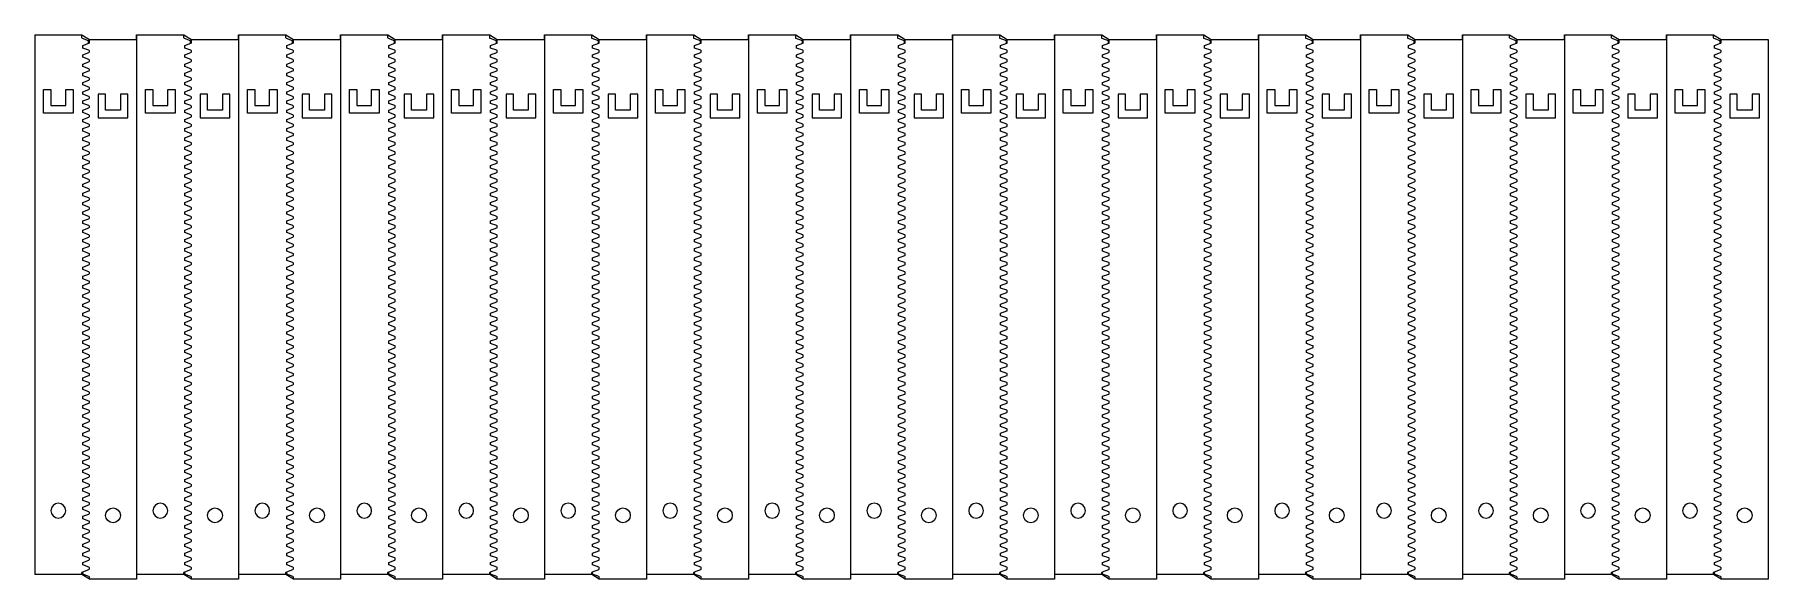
# Model space of a CAD drawing. Header units: millimetres. Extents: x -299 to 288, y -149 to 36.
import ezdxf

# ---------------------------------------------------------------- set-up
doc = ezdxf.new("R2010")
doc.units = ezdxf.units.MM
doc.header["$MEASUREMENT"] = 0
doc.layers.add('Layer 1', color=7, linetype='Continuous')

msp = doc.modelspace()

# ---------------------------------------------------------------- linework, layer by layer
at = {"layer": 'Layer 1', "color": 114, "lineweight": 9}
for points in [[(-298.8933, 35.5486), (-298.8933, -147.1182)], [(-282.8932, 34.4485), (-282.8933, 35.5486)], [(-264.3738, 35.5486), (-264.3738, -147.1182)], [(-248.3737, 34.4485), (-248.3738, 35.5486)], [(-229.8543, 35.5486), (-229.8543, -147.1182)], [(-213.8542, 34.4485), (-213.8543, 35.5486)], [(-195.3348, 35.5486), (-195.3348, -147.1182)], [(-179.3347, 34.4485), (-179.3348, 35.5486)], [(-160.8153, 35.5486), (-160.8153, -147.1182)], [(-144.8152, 34.4485), (-144.8153, 35.5486)], [(-126.2958, 35.5486), (-126.2958, -147.1182)], [(-110.2957, 34.4485), (-110.2958, 35.5486)], [(-91.7763, 35.5486), (-91.7763, -147.1182)], [(-75.7762, 34.4485), (-75.7763, 35.5486)], [(-57.2568, 35.5486), (-57.2568, -147.1182)], [(-41.2567, 34.4485), (-41.2568, 35.5486)], [(-22.7373, 35.5486), (-22.7373, -147.1182)], [(-6.7372, 34.4485), (-6.7373, 35.5486)], [(11.7822, 35.5486), (11.7822, -147.1182)], [(27.7823, 34.4485), (27.7822, 35.5486)], [(46.3017, 35.5486), (46.3017, -147.1182)], [(62.3018, 34.4485), (62.3017, 35.5486)], [(80.8212, 35.5486), (80.8212, -147.1182)], [(96.8213, 34.4485), (96.8212, 35.5486)], [(115.3407, 35.5486), (115.3407, -147.1182)], [(131.3408, 34.4485), (131.3407, 35.5486)], [(149.8602, 35.5486), (149.8602, -147.1182)], [(165.8603, 34.4485), (165.8602, 35.5486)], [(184.3797, 35.5486), (184.3797, -147.1182)], [(200.3798, 34.4485), (200.3797, 35.5486)], [(218.8992, 35.5486), (218.8992, -147.1182)], [(234.8993, 34.4485), (234.8992, 35.5486)], [(253.4187, 35.5486), (253.4187, -147.1182)], [(269.4188, 34.4485), (269.4187, 35.5486)], [(-280.6433, 32.6117), (-280.6433, 33.4545), (-282.7287, 34.2136)], [(-280.5383, 30.2752), (-282.6238, 31.0343), (-282.6238, 31.8771), (-280.5383, 32.6362)], [(-280.5383, 27.1524), (-282.6238, 27.9114), (-282.6238, 28.7543), (-280.5383, 29.5134)], [(-280.3739, 32.8711), (-280.3738, 33.9712)], [(-280.3738, 29.7483), (-280.3738, 30.0403)], [(-246.1238, 32.6117), (-246.1238, 33.4545), (-248.2092, 34.2136)], [(-246.0188, 30.2752), (-248.1043, 31.0343), (-248.1043, 31.8771), (-246.0188, 32.6362)], [(-246.0188, 27.1524), (-248.1043, 27.9114), (-248.1043, 28.7543), (-246.0188, 29.5134)], [(-245.8544, 32.8711), (-245.8543, 33.9712)], [(-245.8543, 29.7483), (-245.8543, 30.0403)], [(-211.6043, 32.6117), (-211.6043, 33.4545), (-213.6897, 34.2136)], [(-211.4993, 30.2752), (-213.5848, 31.0343), (-213.5848, 31.8771), (-211.4993, 32.6362)], [(-211.4993, 27.1524), (-213.5848, 27.9114), (-213.5848, 28.7543), (-211.4993, 29.5134)], [(-211.3349, 32.8711), (-211.3348, 33.9712)], [(-211.3348, 29.7483), (-211.3348, 30.0403)], [(-177.0848, 32.6117), (-177.0848, 33.4545), (-179.1702, 34.2136)], [(-176.9798, 30.2752), (-179.0653, 31.0343), (-179.0653, 31.8771), (-176.9798, 32.6362)], [(-176.9798, 27.1524), (-179.0653, 27.9114), (-179.0653, 28.7543), (-176.9798, 29.5134)], [(-176.8154, 32.8711), (-176.8153, 33.9712)], [(-176.8153, 29.7483), (-176.8153, 30.0403)], [(-142.5653, 32.6117), (-142.5653, 33.4545), (-144.6507, 34.2136)], [(-142.4603, 30.2752), (-144.5458, 31.0343), (-144.5458, 31.8771), (-142.4603, 32.6362)], [(-142.4603, 27.1524), (-144.5458, 27.9114), (-144.5458, 28.7543), (-142.4603, 29.5134)], [(-142.2959, 32.8711), (-142.2958, 33.9712)], [(-142.2958, 29.7483), (-142.2958, 30.0403)], [(-108.0458, 32.6117), (-108.0458, 33.4545), (-110.1312, 34.2136)], [(-107.9408, 30.2752), (-110.0263, 31.0343), (-110.0263, 31.8771), (-107.9408, 32.6362)], [(-107.9408, 27.1524), (-110.0263, 27.9114), (-110.0263, 28.7543), (-107.9408, 29.5134)], [(-107.7764, 32.8711), (-107.7763, 33.9712)], [(-107.7763, 29.7483), (-107.7763, 30.0403)], [(-73.5263, 32.6117), (-73.5263, 33.4545), (-75.6117, 34.2136)], [(-73.4213, 30.2752), (-75.5068, 31.0343), (-75.5068, 31.8771), (-73.4213, 32.6362)], [(-73.4213, 27.1524), (-75.5068, 27.9114), (-75.5068, 28.7543), (-73.4213, 29.5134)], [(-73.2569, 32.8711), (-73.2568, 33.9712)], [(-73.2568, 29.7483), (-73.2568, 30.0403)], [(-39.0068, 32.6117), (-39.0068, 33.4545), (-41.0922, 34.2136)], [(-38.9018, 30.2752), (-40.9873, 31.0343), (-40.9873, 31.8771), (-38.9018, 32.6362)], [(-38.9018, 27.1524), (-40.9873, 27.9114), (-40.9873, 28.7543), (-38.9018, 29.5134)], [(-38.7374, 32.8711), (-38.7373, 33.9712)], [(-38.7373, 29.7483), (-38.7373, 30.0403)], [(-4.4873, 32.6117), (-4.4873, 33.4545), (-6.5727, 34.2136)], [(-4.3823, 30.2752), (-6.4678, 31.0343), (-6.4678, 31.8771), (-4.3823, 32.6362)], [(-4.3823, 27.1524), (-6.4678, 27.9114), (-6.4678, 28.7543), (-4.3823, 29.5134)], [(-4.2179, 32.8711), (-4.2178, 33.9712)], [(-4.2178, 29.7483), (-4.2178, 30.0403)], [(30.0322, 32.6117), (30.0322, 33.4545), (27.9468, 34.2136)], [(30.1372, 30.2752), (28.0517, 31.0343), (28.0517, 31.8771), (30.1372, 32.6362)], [(30.1372, 27.1524), (28.0517, 27.9114), (28.0517, 28.7543), (30.1372, 29.5134)], [(30.3016, 32.8711), (30.3017, 33.9712)], [(30.3017, 29.7483), (30.3017, 30.0403)], [(64.5517, 32.6117), (64.5517, 33.4545), (62.4663, 34.2136)], [(64.6567, 30.2752), (62.5712, 31.0343), (62.5712, 31.8771), (64.6567, 32.6362)], [(64.6567, 27.1524), (62.5712, 27.9114), (62.5712, 28.7543), (64.6567, 29.5134)], [(64.8211, 32.8711), (64.8212, 33.9712)], [(64.8212, 29.7483), (64.8212, 30.0403)], [(99.0712, 32.6117), (99.0712, 33.4545), (96.9858, 34.2136)], [(99.1762, 30.2752), (97.0907, 31.0343), (97.0907, 31.8771), (99.1762, 32.6362)], [(99.1762, 27.1524), (97.0907, 27.9114), (97.0907, 28.7543), (99.1762, 29.5134)], [(99.3406, 32.8711), (99.3407, 33.9712)], [(99.3407, 29.7483), (99.3407, 30.0403)], [(133.5907, 32.6117), (133.5907, 33.4545), (131.5053, 34.2136)], [(133.6957, 30.2752), (131.6102, 31.0343), (131.6102, 31.8771), (133.6957, 32.6362)], [(133.6957, 27.1524), (131.6102, 27.9114), (131.6102, 28.7543), (133.6957, 29.5134)], [(133.8601, 32.8711), (133.8602, 33.9712)], [(133.8602, 29.7483), (133.8602, 30.0403)], [(168.1102, 32.6117), (168.1102, 33.4545), (166.0248, 34.2136)], [(168.2152, 30.2752), (166.1297, 31.0343), (166.1297, 31.8771), (168.2152, 32.6362)], [(168.2152, 27.1524), (166.1297, 27.9114), (166.1297, 28.7543), (168.2152, 29.5134)], [(168.3796, 32.8711), (168.3797, 33.9712)], [(168.3797, 29.7483), (168.3797, 30.0403)], [(202.6297, 32.6117), (202.6297, 33.4545), (200.5443, 34.2136)], [(202.7347, 30.2752), (200.6492, 31.0343), (200.6492, 31.8771), (202.7347, 32.6362)], [(202.7347, 27.1524), (200.6492, 27.9114), (200.6492, 28.7543), (202.7347, 29.5134)], [(202.8991, 32.8711), (202.8992, 33.9712)], [(202.8992, 29.7483), (202.8992, 30.0403)], [(237.1492, 32.6117), (237.1492, 33.4545), (235.0638, 34.2136)], [(237.2542, 30.2752), (235.1687, 31.0343), (235.1687, 31.8771), (237.2542, 32.6362)], [(237.2542, 27.1524), (235.1687, 27.9114), (235.1687, 28.7543), (237.2542, 29.5134)], [(237.4186, 32.8711), (237.4187, 33.9712)], [(237.4187, 29.7483), (237.4187, 30.0403)], [(271.6687, 32.6117), (271.6687, 33.4545), (269.5833, 34.2136)], [(271.7737, 30.2752), (269.6882, 31.0343), (269.6882, 31.8771), (271.7737, 32.6362)], [(271.7737, 27.1524), (269.6882, 27.9114), (269.6882, 28.7543), (271.7737, 29.5134)], [(271.9381, 32.8711), (271.9382, 33.9712)], [(271.9382, 29.7483), (271.9382, 30.0403)], [(-280.5383, 24.0296), (-282.6238, 24.7886), (-282.6238, 25.6315), (-280.5383, 26.3906)], [(-280.3738, 26.6255), (-280.3738, 26.9175)], [(-280.3738, 23.5027), (-280.3738, 23.7947)], [(-246.0188, 24.0296), (-248.1043, 24.7886), (-248.1043, 25.6315), (-246.0188, 26.3906)], [(-245.8543, 26.6255), (-245.8543, 26.9175)], [(-245.8543, 23.5027), (-245.8543, 23.7947)], [(-211.4993, 24.0296), (-213.5848, 24.7886), (-213.5848, 25.6315), (-211.4993, 26.3906)], [(-211.3348, 26.6255), (-211.3348, 26.9175)], [(-211.3348, 23.5027), (-211.3348, 23.7947)], [(-176.9798, 24.0296), (-179.0653, 24.7886), (-179.0653, 25.6315), (-176.9798, 26.3906)], [(-176.8153, 26.6255), (-176.8153, 26.9175)], [(-176.8153, 23.5027), (-176.8153, 23.7947)], [(-142.4603, 24.0296), (-144.5458, 24.7886), (-144.5458, 25.6315), (-142.4603, 26.3906)], [(-142.2958, 26.6255), (-142.2958, 26.9175)], [(-142.2958, 23.5027), (-142.2958, 23.7947)], [(-107.9408, 24.0296), (-110.0263, 24.7886), (-110.0263, 25.6315), (-107.9408, 26.3906)], [(-107.7763, 26.6255), (-107.7763, 26.9175)], [(-107.7763, 23.5027), (-107.7763, 23.7947)], [(-73.4213, 24.0296), (-75.5068, 24.7886), (-75.5068, 25.6315), (-73.4213, 26.3906)], [(-73.2568, 26.6255), (-73.2568, 26.9175)], [(-73.2568, 23.5027), (-73.2568, 23.7947)], [(-38.9018, 24.0296), (-40.9873, 24.7886), (-40.9873, 25.6315), (-38.9018, 26.3906)], [(-38.7373, 26.6255), (-38.7373, 26.9175)], [(-38.7373, 23.5027), (-38.7373, 23.7947)], [(-4.3823, 24.0296), (-6.4678, 24.7886), (-6.4678, 25.6315), (-4.3823, 26.3906)], [(-4.2178, 26.6255), (-4.2178, 26.9175)], [(-4.2178, 23.5027), (-4.2178, 23.7947)], [(30.1372, 24.0296), (28.0517, 24.7886), (28.0517, 25.6315), (30.1372, 26.3906)], [(30.3017, 26.6255), (30.3017, 26.9175)], [(30.3017, 23.5027), (30.3017, 23.7947)], [(64.6567, 24.0296), (62.5712, 24.7886), (62.5712, 25.6315), (64.6567, 26.3906)], [(64.8212, 26.6255), (64.8212, 26.9175)], [(64.8212, 23.5027), (64.8212, 23.7947)], [(99.1762, 24.0296), (97.0907, 24.7886), (97.0907, 25.6315), (99.1762, 26.3906)], [(99.3407, 26.6255), (99.3407, 26.9175)], [(99.3407, 23.5027), (99.3407, 23.7947)], [(133.6957, 24.0296), (131.6102, 24.7886), (131.6102, 25.6315), (133.6957, 26.3906)], [(133.8602, 26.6255), (133.8602, 26.9175)], [(133.8602, 23.5027), (133.8602, 23.7947)], [(168.2152, 24.0296), (166.1297, 24.7886), (166.1297, 25.6315), (168.2152, 26.3906)], [(168.3797, 26.6255), (168.3797, 26.9175)], [(168.3797, 23.5027), (168.3797, 23.7947)], [(202.7347, 24.0296), (200.6492, 24.7886), (200.6492, 25.6315), (202.7347, 26.3906)], [(202.8992, 26.6255), (202.8992, 26.9175)], [(202.8992, 23.5027), (202.8992, 23.7947)], [(237.2542, 24.0296), (235.1687, 24.7886), (235.1687, 25.6315), (237.2542, 26.3906)], [(237.4187, 26.6255), (237.4187, 26.9175)], [(237.4187, 23.5027), (237.4187, 23.7947)], [(271.7737, 24.0296), (269.6882, 24.7886), (269.6882, 25.6315), (271.7737, 26.3906)], [(271.9382, 26.6255), (271.9382, 26.9175)], [(271.9382, 23.5027), (271.9382, 23.7947)], [(-280.5383, 20.9068), (-282.6238, 21.6658), (-282.6238, 22.5087), (-280.5383, 23.2677)], [(-280.5383, 17.784), (-282.6238, 18.543), (-282.6238, 19.3859), (-280.5383, 20.1449)], [(-280.3738, 20.3799), (-280.3738, 20.6718)], [(-246.0188, 20.9068), (-248.1043, 21.6658), (-248.1043, 22.5087), (-246.0188, 23.2677)], [(-246.0188, 17.784), (-248.1043, 18.543), (-248.1043, 19.3859), (-246.0188, 20.1449)], [(-245.8543, 20.3799), (-245.8543, 20.6718)], [(-211.4993, 20.9068), (-213.5848, 21.6658), (-213.5848, 22.5087), (-211.4993, 23.2677)], [(-211.4993, 17.784), (-213.5848, 18.543), (-213.5848, 19.3859), (-211.4993, 20.1449)], [(-211.3348, 20.3799), (-211.3348, 20.6718)], [(-176.9798, 20.9068), (-179.0653, 21.6658), (-179.0653, 22.5087), (-176.9798, 23.2677)], [(-176.9798, 17.784), (-179.0653, 18.543), (-179.0653, 19.3859), (-176.9798, 20.1449)], [(-176.8153, 20.3799), (-176.8153, 20.6718)], [(-142.4603, 20.9068), (-144.5458, 21.6658), (-144.5458, 22.5087), (-142.4603, 23.2677)], [(-142.4603, 17.784), (-144.5458, 18.543), (-144.5458, 19.3859), (-142.4603, 20.1449)], [(-142.2958, 20.3799), (-142.2958, 20.6718)], [(-107.9408, 20.9068), (-110.0263, 21.6658), (-110.0263, 22.5087), (-107.9408, 23.2677)], [(-107.9408, 17.784), (-110.0263, 18.543), (-110.0263, 19.3859), (-107.9408, 20.1449)], [(-107.7763, 20.3799), (-107.7763, 20.6718)], [(-73.4213, 20.9068), (-75.5068, 21.6658), (-75.5068, 22.5087), (-73.4213, 23.2677)], [(-73.4213, 17.784), (-75.5068, 18.543), (-75.5068, 19.3859), (-73.4213, 20.1449)], [(-73.2568, 20.3799), (-73.2568, 20.6718)], [(-38.9018, 20.9068), (-40.9873, 21.6658), (-40.9873, 22.5087), (-38.9018, 23.2677)], [(-38.9018, 17.784), (-40.9873, 18.543), (-40.9873, 19.3859), (-38.9018, 20.1449)], [(-38.7373, 20.3799), (-38.7373, 20.6718)], [(-4.3823, 20.9068), (-6.4678, 21.6658), (-6.4678, 22.5087), (-4.3823, 23.2677)], [(-4.3823, 17.784), (-6.4678, 18.543), (-6.4678, 19.3859), (-4.3823, 20.1449)], [(-4.2178, 20.3799), (-4.2178, 20.6718)], [(30.1372, 20.9068), (28.0517, 21.6658), (28.0517, 22.5087), (30.1372, 23.2677)], [(30.1372, 17.784), (28.0517, 18.543), (28.0517, 19.3859), (30.1372, 20.1449)], [(30.3017, 20.3799), (30.3017, 20.6718)], [(64.6567, 20.9068), (62.5712, 21.6658), (62.5712, 22.5087), (64.6567, 23.2677)], [(64.6567, 17.784), (62.5712, 18.543), (62.5712, 19.3859), (64.6567, 20.1449)], [(64.8212, 20.3799), (64.8212, 20.6718)], [(99.1762, 20.9068), (97.0907, 21.6658), (97.0907, 22.5087), (99.1762, 23.2677)], [(99.1762, 17.784), (97.0907, 18.543), (97.0907, 19.3859), (99.1762, 20.1449)], [(99.3407, 20.3799), (99.3407, 20.6718)], [(133.6957, 20.9068), (131.6102, 21.6658), (131.6102, 22.5087), (133.6957, 23.2677)], [(133.6957, 17.784), (131.6102, 18.543), (131.6102, 19.3859), (133.6957, 20.1449)], [(133.8602, 20.3799), (133.8602, 20.6718)], [(168.2152, 20.9068), (166.1297, 21.6658), (166.1297, 22.5087), (168.2152, 23.2677)], [(168.2152, 17.784), (166.1297, 18.543), (166.1297, 19.3859), (168.2152, 20.1449)], [(168.3797, 20.3799), (168.3797, 20.6718)], [(202.7347, 20.9068), (200.6492, 21.6658), (200.6492, 22.5087), (202.7347, 23.2677)], [(202.7347, 17.784), (200.6492, 18.543), (200.6492, 19.3859), (202.7347, 20.1449)], [(202.8992, 20.3799), (202.8992, 20.6718)], [(237.2542, 20.9068), (235.1687, 21.6658), (235.1687, 22.5087), (237.2542, 23.2677)], [(237.2542, 17.784), (235.1687, 18.543), (235.1687, 19.3859), (237.2542, 20.1449)], [(237.4187, 20.3799), (237.4187, 20.6718)], [(271.7737, 20.9068), (269.6882, 21.6658), (269.6882, 22.5087), (271.7737, 23.2677)], [(271.7737, 17.784), (269.6882, 18.543), (269.6882, 19.3859), (271.7737, 20.1449)], [(271.9382, 20.3799), (271.9382, 20.6718)], [(-280.5383, 14.6612), (-282.6238, 15.4202), (-282.6238, 16.2631), (-280.5383, 17.0221)], [(-280.5383, 11.5383), (-282.6238, 12.2974), (-282.6238, 13.1403), (-280.5383, 13.8993)], [(-280.3738, 17.2571), (-280.3738, 17.549)], [(-280.3738, 14.1342), (-280.3738, 14.4262)], [(-246.0188, 14.6612), (-248.1043, 15.4202), (-248.1043, 16.2631), (-246.0188, 17.0221)], [(-246.0188, 11.5383), (-248.1043, 12.2974), (-248.1043, 13.1403), (-246.0188, 13.8993)], [(-245.8543, 17.2571), (-245.8543, 17.549)], [(-245.8543, 14.1342), (-245.8543, 14.4262)], [(-211.4993, 14.6612), (-213.5848, 15.4202), (-213.5848, 16.2631), (-211.4993, 17.0221)], [(-211.4993, 11.5383), (-213.5848, 12.2974), (-213.5848, 13.1403), (-211.4993, 13.8993)], [(-211.3348, 17.2571), (-211.3348, 17.549)], [(-211.3348, 14.1342), (-211.3348, 14.4262)], [(-176.9798, 14.6612), (-179.0653, 15.4202), (-179.0653, 16.2631), (-176.9798, 17.0221)], [(-176.9798, 11.5383), (-179.0653, 12.2974), (-179.0653, 13.1403), (-176.9798, 13.8993)], [(-176.8153, 17.2571), (-176.8153, 17.549)], [(-176.8153, 14.1342), (-176.8153, 14.4262)], [(-142.4603, 14.6612), (-144.5458, 15.4202), (-144.5458, 16.2631), (-142.4603, 17.0221)], [(-142.4603, 11.5383), (-144.5458, 12.2974), (-144.5458, 13.1403), (-142.4603, 13.8993)], [(-142.2958, 17.2571), (-142.2958, 17.549)], [(-142.2958, 14.1342), (-142.2958, 14.4262)], [(-107.9408, 14.6612), (-110.0263, 15.4202), (-110.0263, 16.2631), (-107.9408, 17.0221)], [(-107.9408, 11.5383), (-110.0263, 12.2974), (-110.0263, 13.1403), (-107.9408, 13.8993)], [(-107.7763, 17.2571), (-107.7763, 17.549)], [(-107.7763, 14.1342), (-107.7763, 14.4262)], [(-73.4213, 14.6612), (-75.5068, 15.4202), (-75.5068, 16.2631), (-73.4213, 17.0221)], [(-73.4213, 11.5383), (-75.5068, 12.2974), (-75.5068, 13.1403), (-73.4213, 13.8993)], [(-73.2568, 17.2571), (-73.2568, 17.549)], [(-73.2568, 14.1342), (-73.2568, 14.4262)], [(-38.9018, 14.6612), (-40.9873, 15.4202), (-40.9873, 16.2631), (-38.9018, 17.0221)], [(-38.9018, 11.5383), (-40.9873, 12.2974), (-40.9873, 13.1403), (-38.9018, 13.8993)], [(-38.7373, 17.2571), (-38.7373, 17.549)], [(-38.7373, 14.1342), (-38.7373, 14.4262)], [(-4.3823, 14.6612), (-6.4678, 15.4202), (-6.4678, 16.2631), (-4.3823, 17.0221)], [(-4.3823, 11.5383), (-6.4678, 12.2974), (-6.4678, 13.1403), (-4.3823, 13.8993)], [(-4.2178, 17.2571), (-4.2178, 17.549)], [(-4.2178, 14.1342), (-4.2178, 14.4262)], [(30.1372, 14.6612), (28.0517, 15.4202), (28.0517, 16.2631), (30.1372, 17.0221)], [(30.1372, 11.5383), (28.0517, 12.2974), (28.0517, 13.1403), (30.1372, 13.8993)], [(30.3017, 17.2571), (30.3017, 17.549)], [(30.3017, 14.1342), (30.3017, 14.4262)], [(64.6567, 14.6612), (62.5712, 15.4202), (62.5712, 16.2631), (64.6567, 17.0221)], [(64.6567, 11.5383), (62.5712, 12.2974), (62.5712, 13.1403), (64.6567, 13.8993)], [(64.8212, 17.2571), (64.8212, 17.549)], [(64.8212, 14.1342), (64.8212, 14.4262)], [(99.1762, 14.6612), (97.0907, 15.4202), (97.0907, 16.2631), (99.1762, 17.0221)], [(99.1762, 11.5383), (97.0907, 12.2974), (97.0907, 13.1403), (99.1762, 13.8993)], [(99.3407, 17.2571), (99.3407, 17.549)], [(99.3407, 14.1342), (99.3407, 14.4262)], [(133.6957, 14.6612), (131.6102, 15.4202), (131.6102, 16.2631), (133.6957, 17.0221)], [(133.6957, 11.5383), (131.6102, 12.2974), (131.6102, 13.1403), (133.6957, 13.8993)], [(133.8602, 17.2571), (133.8602, 17.549)], [(133.8602, 14.1342), (133.8602, 14.4262)], [(168.2152, 14.6612), (166.1297, 15.4202), (166.1297, 16.2631), (168.2152, 17.0221)], [(168.2152, 11.5383), (166.1297, 12.2974), (166.1297, 13.1403), (168.2152, 13.8993)], [(168.3797, 17.2571), (168.3797, 17.549)], [(168.3797, 14.1342), (168.3797, 14.4262)], [(202.7347, 14.6612), (200.6492, 15.4202), (200.6492, 16.2631), (202.7347, 17.0221)], [(202.7347, 11.5383), (200.6492, 12.2974), (200.6492, 13.1403), (202.7347, 13.8993)], [(202.8992, 17.2571), (202.8992, 17.549)], [(202.8992, 14.1342), (202.8992, 14.4262)], [(237.2542, 14.6612), (235.1687, 15.4202), (235.1687, 16.2631), (237.2542, 17.0221)], [(237.2542, 11.5383), (235.1687, 12.2974), (235.1687, 13.1403), (237.2542, 13.8993)], [(237.4187, 17.2571), (237.4187, 17.549)], [(237.4187, 14.1342), (237.4187, 14.4262)], [(271.7737, 14.6612), (269.6882, 15.4202), (269.6882, 16.2631), (271.7737, 17.0221)], [(271.7737, 11.5383), (269.6882, 12.2974), (269.6882, 13.1403), (271.7737, 13.8993)], [(271.9382, 17.2571), (271.9382, 17.549)], [(271.9382, 14.1342), (271.9382, 14.4262)], [(-280.5383, 8.4155), (-282.6238, 9.1746), (-282.6238, 10.0175), (-280.5383, 10.7765)], [(-280.5383, 5.2927), (-282.6238, 6.0518), (-282.6238, 6.8947), (-280.5383, 7.6537)], [(-280.3738, 11.0114), (-280.3738, 11.3034)], [(-280.3738, 7.8886), (-280.3738, 8.1806)], [(-246.0188, 8.4155), (-248.1043, 9.1746), (-248.1043, 10.0175), (-246.0188, 10.7765)], [(-246.0188, 5.2927), (-248.1043, 6.0518), (-248.1043, 6.8947), (-246.0188, 7.6537)], [(-245.8543, 11.0114), (-245.8543, 11.3034)], [(-245.8543, 7.8886), (-245.8543, 8.1806)], [(-211.4993, 8.4155), (-213.5848, 9.1746), (-213.5848, 10.0175), (-211.4993, 10.7765)], [(-211.4993, 5.2927), (-213.5848, 6.0518), (-213.5848, 6.8947), (-211.4993, 7.6537)], [(-211.3348, 11.0114), (-211.3348, 11.3034)], [(-211.3348, 7.8886), (-211.3348, 8.1806)], [(-176.9798, 8.4155), (-179.0653, 9.1746), (-179.0653, 10.0175), (-176.9798, 10.7765)], [(-176.9798, 5.2927), (-179.0653, 6.0518), (-179.0653, 6.8947), (-176.9798, 7.6537)], [(-176.8153, 11.0114), (-176.8153, 11.3034)], [(-176.8153, 7.8886), (-176.8153, 8.1806)], [(-142.4603, 8.4155), (-144.5458, 9.1746), (-144.5458, 10.0175), (-142.4603, 10.7765)], [(-142.4603, 5.2927), (-144.5458, 6.0518), (-144.5458, 6.8947), (-142.4603, 7.6537)], [(-142.2958, 11.0114), (-142.2958, 11.3034)], [(-142.2958, 7.8886), (-142.2958, 8.1806)], [(-107.9408, 8.4155), (-110.0263, 9.1746), (-110.0263, 10.0175), (-107.9408, 10.7765)], [(-107.9408, 5.2927), (-110.0263, 6.0518), (-110.0263, 6.8947), (-107.9408, 7.6537)], [(-107.7763, 11.0114), (-107.7763, 11.3034)], [(-107.7763, 7.8886), (-107.7763, 8.1806)], [(-73.4213, 8.4155), (-75.5068, 9.1746), (-75.5068, 10.0175), (-73.4213, 10.7765)], [(-73.4213, 5.2927), (-75.5068, 6.0518), (-75.5068, 6.8947), (-73.4213, 7.6537)], [(-73.2568, 11.0114), (-73.2568, 11.3034)], [(-73.2568, 7.8886), (-73.2568, 8.1806)], [(-38.9018, 8.4155), (-40.9873, 9.1746), (-40.9873, 10.0175), (-38.9018, 10.7765)], [(-38.9018, 5.2927), (-40.9873, 6.0518), (-40.9873, 6.8947), (-38.9018, 7.6537)], [(-38.7373, 11.0114), (-38.7373, 11.3034)], [(-38.7373, 7.8886), (-38.7373, 8.1806)], [(-4.3823, 8.4155), (-6.4678, 9.1746), (-6.4678, 10.0175), (-4.3823, 10.7765)], [(-4.3823, 5.2927), (-6.4678, 6.0518), (-6.4678, 6.8947), (-4.3823, 7.6537)], [(-4.2178, 11.0114), (-4.2178, 11.3034)], [(-4.2178, 7.8886), (-4.2178, 8.1806)], [(30.1372, 8.4155), (28.0517, 9.1746), (28.0517, 10.0175), (30.1372, 10.7765)], [(30.1372, 5.2927), (28.0517, 6.0518), (28.0517, 6.8947), (30.1372, 7.6537)], [(30.3017, 11.0114), (30.3017, 11.3034)], [(30.3017, 7.8886), (30.3017, 8.1806)], [(64.6567, 8.4155), (62.5712, 9.1746), (62.5712, 10.0175), (64.6567, 10.7765)], [(64.6567, 5.2927), (62.5712, 6.0518), (62.5712, 6.8947), (64.6567, 7.6537)], [(64.8212, 11.0114), (64.8212, 11.3034)], [(64.8212, 7.8886), (64.8212, 8.1806)], [(99.1762, 8.4155), (97.0907, 9.1746), (97.0907, 10.0175), (99.1762, 10.7765)], [(99.1762, 5.2927), (97.0907, 6.0518), (97.0907, 6.8947), (99.1762, 7.6537)], [(99.3407, 11.0114), (99.3407, 11.3034)], [(99.3407, 7.8886), (99.3407, 8.1806)], [(133.6957, 8.4155), (131.6102, 9.1746), (131.6102, 10.0175), (133.6957, 10.7765)], [(133.6957, 5.2927), (131.6102, 6.0518), (131.6102, 6.8947), (133.6957, 7.6537)], [(133.8602, 11.0114), (133.8602, 11.3034)], [(133.8602, 7.8886), (133.8602, 8.1806)], [(168.2152, 8.4155), (166.1297, 9.1746), (166.1297, 10.0175), (168.2152, 10.7765)], [(168.2152, 5.2927), (166.1297, 6.0518), (166.1297, 6.8947), (168.2152, 7.6537)], [(168.3797, 11.0114), (168.3797, 11.3034)], [(168.3797, 7.8886), (168.3797, 8.1806)], [(202.7347, 8.4155), (200.6492, 9.1746), (200.6492, 10.0175), (202.7347, 10.7765)], [(202.7347, 5.2927), (200.6492, 6.0518), (200.6492, 6.8947), (202.7347, 7.6537)], [(202.8992, 11.0114), (202.8992, 11.3034)], [(202.8992, 7.8886), (202.8992, 8.1806)], [(237.2542, 8.4155), (235.1687, 9.1746), (235.1687, 10.0175), (237.2542, 10.7765)], [(237.2542, 5.2927), (235.1687, 6.0518), (235.1687, 6.8947), (237.2542, 7.6537)], [(237.4187, 11.0114), (237.4187, 11.3034)], [(237.4187, 7.8886), (237.4187, 8.1806)], [(271.7737, 8.4155), (269.6882, 9.1746), (269.6882, 10.0175), (271.7737, 10.7765)], [(271.7737, 5.2927), (269.6882, 6.0518), (269.6882, 6.8947), (271.7737, 7.6537)], [(271.9382, 11.0114), (271.9382, 11.3034)], [(271.9382, 7.8886), (271.9382, 8.1806)], [(-280.5383, 2.1699), (-282.6238, 2.929), (-282.6238, 3.7718), (-280.5383, 4.5309)], [(-280.5383, -0.9529), (-282.6238, -0.1938), (-282.6238, 0.649), (-280.5383, 1.4081)], [(-280.3738, 4.7658), (-280.3738, 5.0578)], [(-280.3738, 1.643), (-280.3738, 1.935)], [(-246.0188, 2.1699), (-248.1043, 2.929), (-248.1043, 3.7718), (-246.0188, 4.5309)], [(-246.0188, -0.9529), (-248.1043, -0.1938), (-248.1043, 0.649), (-246.0188, 1.4081)], [(-245.8543, 4.7658), (-245.8543, 5.0578)], [(-245.8543, 1.643), (-245.8543, 1.935)], [(-211.4993, 2.1699), (-213.5848, 2.929), (-213.5848, 3.7718), (-211.4993, 4.5309)], [(-211.4993, -0.9529), (-213.5848, -0.1938), (-213.5848, 0.649), (-211.4993, 1.4081)], [(-211.3348, 4.7658), (-211.3348, 5.0578)], [(-211.3348, 1.643), (-211.3348, 1.935)], [(-176.9798, 2.1699), (-179.0653, 2.929), (-179.0653, 3.7718), (-176.9798, 4.5309)], [(-176.9798, -0.9529), (-179.0653, -0.1938), (-179.0653, 0.649), (-176.9798, 1.4081)], [(-176.8153, 4.7658), (-176.8153, 5.0578)], [(-176.8153, 1.643), (-176.8153, 1.935)], [(-142.4603, 2.1699), (-144.5458, 2.929), (-144.5458, 3.7718), (-142.4603, 4.5309)], [(-142.4603, -0.9529), (-144.5458, -0.1938), (-144.5458, 0.649), (-142.4603, 1.4081)], [(-142.2958, 4.7658), (-142.2958, 5.0578)], [(-142.2958, 1.643), (-142.2958, 1.935)], [(-107.9408, 2.1699), (-110.0263, 2.929), (-110.0263, 3.7718), (-107.9408, 4.5309)], [(-107.9408, -0.9529), (-110.0263, -0.1938), (-110.0263, 0.649), (-107.9408, 1.4081)], [(-107.7763, 4.7658), (-107.7763, 5.0578)], [(-107.7763, 1.643), (-107.7763, 1.935)], [(-73.4213, 2.1699), (-75.5068, 2.929), (-75.5068, 3.7718), (-73.4213, 4.5309)], [(-73.4213, -0.9529), (-75.5068, -0.1938), (-75.5068, 0.649), (-73.4213, 1.4081)], [(-73.2568, 4.7658), (-73.2568, 5.0578)], [(-73.2568, 1.643), (-73.2568, 1.935)], [(-38.9018, 2.1699), (-40.9873, 2.929), (-40.9873, 3.7718), (-38.9018, 4.5309)], [(-38.9018, -0.9529), (-40.9873, -0.1938), (-40.9873, 0.649), (-38.9018, 1.4081)], [(-38.7373, 4.7658), (-38.7373, 5.0578)], [(-38.7373, 1.643), (-38.7373, 1.935)], [(-4.3823, 2.1699), (-6.4678, 2.929), (-6.4678, 3.7718), (-4.3823, 4.5309)], [(-4.3823, -0.9529), (-6.4678, -0.1938), (-6.4678, 0.649), (-4.3823, 1.4081)], [(-4.2178, 4.7658), (-4.2178, 5.0578)], [(-4.2178, 1.643), (-4.2178, 1.935)], [(30.1372, 2.1699), (28.0517, 2.929), (28.0517, 3.7718), (30.1372, 4.5309)], [(30.1372, -0.9529), (28.0517, -0.1938), (28.0517, 0.649), (30.1372, 1.4081)], [(30.3017, 4.7658), (30.3017, 5.0578)], [(30.3017, 1.643), (30.3017, 1.935)], [(64.6567, 2.1699), (62.5712, 2.929), (62.5712, 3.7718), (64.6567, 4.5309)], [(64.6567, -0.9529), (62.5712, -0.1938), (62.5712, 0.649), (64.6567, 1.4081)], [(64.8212, 4.7658), (64.8212, 5.0578)], [(64.8212, 1.643), (64.8212, 1.935)], [(99.1762, 2.1699), (97.0907, 2.929), (97.0907, 3.7718), (99.1762, 4.5309)], [(99.1762, -0.9529), (97.0907, -0.1938), (97.0907, 0.649), (99.1762, 1.4081)], [(99.3407, 4.7658), (99.3407, 5.0578)], [(99.3407, 1.643), (99.3407, 1.935)], [(133.6957, 2.1699), (131.6102, 2.929), (131.6102, 3.7718), (133.6957, 4.5309)], [(133.6957, -0.9529), (131.6102, -0.1938), (131.6102, 0.649), (133.6957, 1.4081)], [(133.8602, 4.7658), (133.8602, 5.0578)], [(133.8602, 1.643), (133.8602, 1.935)], [(168.2152, 2.1699), (166.1297, 2.929), (166.1297, 3.7718), (168.2152, 4.5309)], [(168.2152, -0.9529), (166.1297, -0.1938), (166.1297, 0.649), (168.2152, 1.4081)], [(168.3797, 4.7658), (168.3797, 5.0578)], [(168.3797, 1.643), (168.3797, 1.935)], [(202.7347, 2.1699), (200.6492, 2.929), (200.6492, 3.7718), (202.7347, 4.5309)], [(202.7347, -0.9529), (200.6492, -0.1938), (200.6492, 0.649), (202.7347, 1.4081)], [(202.8992, 4.7658), (202.8992, 5.0578)], [(202.8992, 1.643), (202.8992, 1.935)], [(237.2542, 2.1699), (235.1687, 2.929), (235.1687, 3.7718), (237.2542, 4.5309)], [(237.2542, -0.9529), (235.1687, -0.1938), (235.1687, 0.649), (237.2542, 1.4081)], [(237.4187, 4.7658), (237.4187, 5.0578)], [(237.4187, 1.643), (237.4187, 1.935)], [(271.7737, 2.1699), (269.6882, 2.929), (269.6882, 3.7718), (271.7737, 4.5309)], [(271.7737, -0.9529), (269.6882, -0.1938), (269.6882, 0.649), (271.7737, 1.4081)], [(271.9382, 4.7658), (271.9382, 5.0578)], [(271.9382, 1.643), (271.9382, 1.935)], [(-280.5383, -4.0757), (-282.6238, -3.3166), (-282.6238, -2.4738), (-280.5383, -1.7147)], [(-280.5383, -7.1985), (-282.6238, -6.4394), (-282.6238, -5.5966), (-280.5383, -4.8375)], [(-280.3738, -1.4798), (-280.3738, -1.1878)], [(-280.3738, -4.6026), (-280.3738, -4.3106)], [(-246.0188, -4.0757), (-248.1043, -3.3166), (-248.1043, -2.4738), (-246.0188, -1.7147)], [(-246.0188, -7.1985), (-248.1043, -6.4394), (-248.1043, -5.5966), (-246.0188, -4.8375)], [(-245.8543, -1.4798), (-245.8543, -1.1878)], [(-245.8543, -4.6026), (-245.8543, -4.3106)], [(-211.4993, -4.0757), (-213.5848, -3.3166), (-213.5848, -2.4738), (-211.4993, -1.7147)], [(-211.4993, -7.1985), (-213.5848, -6.4394), (-213.5848, -5.5966), (-211.4993, -4.8375)], [(-211.3348, -1.4798), (-211.3348, -1.1878)], [(-211.3348, -4.6026), (-211.3348, -4.3106)], [(-176.9798, -4.0757), (-179.0653, -3.3166), (-179.0653, -2.4738), (-176.9798, -1.7147)], [(-176.9798, -7.1985), (-179.0653, -6.4394), (-179.0653, -5.5966), (-176.9798, -4.8375)], [(-176.8153, -1.4798), (-176.8153, -1.1878)], [(-176.8153, -4.6026), (-176.8153, -4.3106)], [(-142.4603, -4.0757), (-144.5458, -3.3166), (-144.5458, -2.4738), (-142.4603, -1.7147)], [(-142.4603, -7.1985), (-144.5458, -6.4394), (-144.5458, -5.5966), (-142.4603, -4.8375)], [(-142.2958, -1.4798), (-142.2958, -1.1878)], [(-142.2958, -4.6026), (-142.2958, -4.3106)], [(-107.9408, -4.0757), (-110.0263, -3.3166), (-110.0263, -2.4738), (-107.9408, -1.7147)], [(-107.9408, -7.1985), (-110.0263, -6.4394), (-110.0263, -5.5966), (-107.9408, -4.8375)], [(-107.7763, -1.4798), (-107.7763, -1.1878)], [(-107.7763, -4.6026), (-107.7763, -4.3106)], [(-73.4213, -4.0757), (-75.5068, -3.3166), (-75.5068, -2.4738), (-73.4213, -1.7147)], [(-73.4213, -7.1985), (-75.5068, -6.4394), (-75.5068, -5.5966), (-73.4213, -4.8375)], [(-73.2568, -1.4798), (-73.2568, -1.1878)], [(-73.2568, -4.6026), (-73.2568, -4.3106)], [(-38.9018, -4.0757), (-40.9873, -3.3166), (-40.9873, -2.4738), (-38.9018, -1.7147)], [(-38.9018, -7.1985), (-40.9873, -6.4394), (-40.9873, -5.5966), (-38.9018, -4.8375)], [(-38.7373, -1.4798), (-38.7373, -1.1878)], [(-38.7373, -4.6026), (-38.7373, -4.3106)], [(-4.3823, -4.0757), (-6.4678, -3.3166), (-6.4678, -2.4738), (-4.3823, -1.7147)], [(-4.3823, -7.1985), (-6.4678, -6.4394), (-6.4678, -5.5966), (-4.3823, -4.8375)], [(-4.2178, -1.4798), (-4.2178, -1.1878)], [(-4.2178, -4.6026), (-4.2178, -4.3106)], [(30.1372, -4.0757), (28.0517, -3.3166), (28.0517, -2.4738), (30.1372, -1.7147)], [(30.1372, -7.1985), (28.0517, -6.4394), (28.0517, -5.5966), (30.1372, -4.8375)], [(30.3017, -1.4798), (30.3017, -1.1878)], [(30.3017, -4.6026), (30.3017, -4.3106)], [(64.6567, -4.0757), (62.5712, -3.3166), (62.5712, -2.4738), (64.6567, -1.7147)], [(64.6567, -7.1985), (62.5712, -6.4394), (62.5712, -5.5966), (64.6567, -4.8375)], [(64.8212, -1.4798), (64.8212, -1.1878)], [(64.8212, -4.6026), (64.8212, -4.3106)], [(99.1762, -4.0757), (97.0907, -3.3166), (97.0907, -2.4738), (99.1762, -1.7147)], [(99.1762, -7.1985), (97.0907, -6.4394), (97.0907, -5.5966), (99.1762, -4.8375)], [(99.3407, -1.4798), (99.3407, -1.1878)], [(99.3407, -4.6026), (99.3407, -4.3106)], [(133.6957, -4.0757), (131.6102, -3.3166), (131.6102, -2.4738), (133.6957, -1.7147)], [(133.6957, -7.1985), (131.6102, -6.4394), (131.6102, -5.5966), (133.6957, -4.8375)], [(133.8602, -1.4798), (133.8602, -1.1878)], [(133.8602, -4.6026), (133.8602, -4.3106)], [(168.2152, -4.0757), (166.1297, -3.3166), (166.1297, -2.4738), (168.2152, -1.7147)], [(168.2152, -7.1985), (166.1297, -6.4394), (166.1297, -5.5966), (168.2152, -4.8375)], [(168.3797, -1.4798), (168.3797, -1.1878)], [(168.3797, -4.6026), (168.3797, -4.3106)], [(202.7347, -4.0757), (200.6492, -3.3166), (200.6492, -2.4738), (202.7347, -1.7147)], [(202.7347, -7.1985), (200.6492, -6.4394), (200.6492, -5.5966), (202.7347, -4.8375)], [(202.8992, -1.4798), (202.8992, -1.1878)], [(202.8992, -4.6026), (202.8992, -4.3106)], [(237.2542, -4.0757), (235.1687, -3.3166), (235.1687, -2.4738), (237.2542, -1.7147)], [(237.2542, -7.1985), (235.1687, -6.4394), (235.1687, -5.5966), (237.2542, -4.8375)], [(237.4187, -1.4798), (237.4187, -1.1878)], [(237.4187, -4.6026), (237.4187, -4.3106)], [(271.7737, -4.0757), (269.6882, -3.3166), (269.6882, -2.4738), (271.7737, -1.7147)], [(271.7737, -7.1985), (269.6882, -6.4394), (269.6882, -5.5966), (271.7737, -4.8375)], [(271.9382, -1.4798), (271.9382, -1.1878)], [(271.9382, -4.6026), (271.9382, -4.3106)], [(-280.5383, -10.3213), (-282.6238, -9.5622), (-282.6238, -8.7194), (-280.5383, -7.9603)], [(-280.5383, -13.4441), (-282.6238, -12.685), (-282.6238, -11.8422), (-280.5383, -11.0831)], [(-280.3738, -7.7254), (-280.3738, -7.4334)], [(-280.3738, -10.8482), (-280.3738, -10.5562)], [(-246.0188, -10.3213), (-248.1043, -9.5622), (-248.1043, -8.7194), (-246.0188, -7.9603)], [(-246.0188, -13.4441), (-248.1043, -12.685), (-248.1043, -11.8422), (-246.0188, -11.0831)], [(-245.8543, -7.7254), (-245.8543, -7.4334)], [(-245.8543, -10.8482), (-245.8543, -10.5562)], [(-211.4993, -10.3213), (-213.5848, -9.5622), (-213.5848, -8.7194), (-211.4993, -7.9603)], [(-211.4993, -13.4441), (-213.5848, -12.685), (-213.5848, -11.8422), (-211.4993, -11.0831)], [(-211.3348, -7.7254), (-211.3348, -7.4334)], [(-211.3348, -10.8482), (-211.3348, -10.5562)], [(-176.9798, -10.3213), (-179.0653, -9.5622), (-179.0653, -8.7194), (-176.9798, -7.9603)], [(-176.9798, -13.4441), (-179.0653, -12.685), (-179.0653, -11.8422), (-176.9798, -11.0831)], [(-176.8153, -7.7254), (-176.8153, -7.4334)], [(-176.8153, -10.8482), (-176.8153, -10.5562)], [(-142.4603, -10.3213), (-144.5458, -9.5622), (-144.5458, -8.7194), (-142.4603, -7.9603)], [(-142.4603, -13.4441), (-144.5458, -12.685), (-144.5458, -11.8422), (-142.4603, -11.0831)], [(-142.2958, -7.7254), (-142.2958, -7.4334)], [(-142.2958, -10.8482), (-142.2958, -10.5562)], [(-107.9408, -10.3213), (-110.0263, -9.5622), (-110.0263, -8.7194), (-107.9408, -7.9603)], [(-107.9408, -13.4441), (-110.0263, -12.685), (-110.0263, -11.8422), (-107.9408, -11.0831)], [(-107.7763, -7.7254), (-107.7763, -7.4334)], [(-107.7763, -10.8482), (-107.7763, -10.5562)], [(-73.4213, -10.3213), (-75.5068, -9.5622), (-75.5068, -8.7194), (-73.4213, -7.9603)], [(-73.4213, -13.4441), (-75.5068, -12.685), (-75.5068, -11.8422), (-73.4213, -11.0831)], [(-73.2568, -7.7254), (-73.2568, -7.4334)], [(-73.2568, -10.8482), (-73.2568, -10.5562)], [(-38.9018, -10.3213), (-40.9873, -9.5622), (-40.9873, -8.7194), (-38.9018, -7.9603)], [(-38.9018, -13.4441), (-40.9873, -12.685), (-40.9873, -11.8422), (-38.9018, -11.0831)], [(-38.7373, -7.7254), (-38.7373, -7.4334)], [(-38.7373, -10.8482), (-38.7373, -10.5562)], [(-4.3823, -10.3213), (-6.4678, -9.5622), (-6.4678, -8.7194), (-4.3823, -7.9603)], [(-4.3823, -13.4441), (-6.4678, -12.685), (-6.4678, -11.8422), (-4.3823, -11.0831)], [(-4.2178, -7.7254), (-4.2178, -7.4334)], [(-4.2178, -10.8482), (-4.2178, -10.5562)], [(30.1372, -10.3213), (28.0517, -9.5622), (28.0517, -8.7194), (30.1372, -7.9603)], [(30.1372, -13.4441), (28.0517, -12.685), (28.0517, -11.8422), (30.1372, -11.0831)], [(30.3017, -7.7254), (30.3017, -7.4334)], [(30.3017, -10.8482), (30.3017, -10.5562)], [(64.6567, -10.3213), (62.5712, -9.5622), (62.5712, -8.7194), (64.6567, -7.9603)], [(64.6567, -13.4441), (62.5712, -12.685), (62.5712, -11.8422), (64.6567, -11.0831)], [(64.8212, -7.7254), (64.8212, -7.4334)], [(64.8212, -10.8482), (64.8212, -10.5562)], [(99.1762, -10.3213), (97.0907, -9.5622), (97.0907, -8.7194), (99.1762, -7.9603)], [(99.1762, -13.4441), (97.0907, -12.685), (97.0907, -11.8422), (99.1762, -11.0831)], [(99.3407, -7.7254), (99.3407, -7.4334)], [(99.3407, -10.8482), (99.3407, -10.5562)], [(133.6957, -10.3213), (131.6102, -9.5622), (131.6102, -8.7194), (133.6957, -7.9603)], [(133.6957, -13.4441), (131.6102, -12.685), (131.6102, -11.8422), (133.6957, -11.0831)], [(133.8602, -7.7254), (133.8602, -7.4334)], [(133.8602, -10.8482), (133.8602, -10.5562)], [(168.2152, -10.3213), (166.1297, -9.5622), (166.1297, -8.7194), (168.2152, -7.9603)], [(168.2152, -13.4441), (166.1297, -12.685), (166.1297, -11.8422), (168.2152, -11.0831)], [(168.3797, -7.7254), (168.3797, -7.4334)], [(168.3797, -10.8482), (168.3797, -10.5562)], [(202.7347, -10.3213), (200.6492, -9.5622), (200.6492, -8.7194), (202.7347, -7.9603)], [(202.7347, -13.4441), (200.6492, -12.685), (200.6492, -11.8422), (202.7347, -11.0831)], [(202.8992, -7.7254), (202.8992, -7.4334)], [(202.8992, -10.8482), (202.8992, -10.5562)], [(237.2542, -10.3213), (235.1687, -9.5622), (235.1687, -8.7194), (237.2542, -7.9603)], [(237.2542, -13.4441), (235.1687, -12.685), (235.1687, -11.8422), (237.2542, -11.0831)], [(237.4187, -7.7254), (237.4187, -7.4334)], [(237.4187, -10.8482), (237.4187, -10.5562)], [(271.7737, -10.3213), (269.6882, -9.5622), (269.6882, -8.7194), (271.7737, -7.9603)], [(271.7737, -13.4441), (269.6882, -12.685), (269.6882, -11.8422), (271.7737, -11.0831)], [(271.9382, -7.7254), (271.9382, -7.4334)], [(271.9382, -10.8482), (271.9382, -10.5562)], [(-280.5383, -16.5669), (-282.6238, -15.8079), (-282.6238, -14.965), (-280.5383, -14.2059)], [(-280.5383, -19.6897), (-282.6238, -18.9307), (-282.6238, -18.0878), (-280.5383, -17.3287)], [(-280.3738, -13.971), (-280.3738, -13.679)], [(-280.3738, -17.0938), (-280.3738, -16.8018)], [(-246.0188, -16.5669), (-248.1043, -15.8079), (-248.1043, -14.965), (-246.0188, -14.2059)], [(-246.0188, -19.6897), (-248.1043, -18.9307), (-248.1043, -18.0878), (-246.0188, -17.3287)], [(-245.8543, -13.971), (-245.8543, -13.679)], [(-245.8543, -17.0938), (-245.8543, -16.8018)], [(-211.4993, -16.5669), (-213.5848, -15.8079), (-213.5848, -14.965), (-211.4993, -14.2059)], [(-211.4993, -19.6897), (-213.5848, -18.9307), (-213.5848, -18.0878), (-211.4993, -17.3287)], [(-211.3348, -13.971), (-211.3348, -13.679)], [(-211.3348, -17.0938), (-211.3348, -16.8018)], [(-176.9798, -16.5669), (-179.0653, -15.8079), (-179.0653, -14.965), (-176.9798, -14.2059)], [(-176.9798, -19.6897), (-179.0653, -18.9307), (-179.0653, -18.0878), (-176.9798, -17.3287)], [(-176.8153, -13.971), (-176.8153, -13.679)], [(-176.8153, -17.0938), (-176.8153, -16.8018)], [(-142.4603, -16.5669), (-144.5458, -15.8079), (-144.5458, -14.965), (-142.4603, -14.2059)], [(-142.4603, -19.6897), (-144.5458, -18.9307), (-144.5458, -18.0878), (-142.4603, -17.3287)], [(-142.2958, -13.971), (-142.2958, -13.679)], [(-142.2958, -17.0938), (-142.2958, -16.8018)], [(-107.9408, -16.5669), (-110.0263, -15.8079), (-110.0263, -14.965), (-107.9408, -14.2059)], [(-107.9408, -19.6897), (-110.0263, -18.9307), (-110.0263, -18.0878), (-107.9408, -17.3287)], [(-107.7763, -13.971), (-107.7763, -13.679)], [(-107.7763, -17.0938), (-107.7763, -16.8018)], [(-73.4213, -16.5669), (-75.5068, -15.8079), (-75.5068, -14.965), (-73.4213, -14.2059)], [(-73.4213, -19.6897), (-75.5068, -18.9307), (-75.5068, -18.0878), (-73.4213, -17.3287)], [(-73.2568, -13.971), (-73.2568, -13.679)], [(-73.2568, -17.0938), (-73.2568, -16.8018)], [(-38.9018, -16.5669), (-40.9873, -15.8079), (-40.9873, -14.965), (-38.9018, -14.2059)], [(-38.9018, -19.6897), (-40.9873, -18.9307), (-40.9873, -18.0878), (-38.9018, -17.3287)], [(-38.7373, -13.971), (-38.7373, -13.679)], [(-38.7373, -17.0938), (-38.7373, -16.8018)], [(-4.3823, -16.5669), (-6.4678, -15.8079), (-6.4678, -14.965), (-4.3823, -14.2059)], [(-4.3823, -19.6897), (-6.4678, -18.9307), (-6.4678, -18.0878), (-4.3823, -17.3287)], [(-4.2178, -13.971), (-4.2178, -13.679)], [(-4.2178, -17.0938), (-4.2178, -16.8018)], [(30.1372, -16.5669), (28.0517, -15.8079), (28.0517, -14.965), (30.1372, -14.2059)], [(30.1372, -19.6897), (28.0517, -18.9307), (28.0517, -18.0878), (30.1372, -17.3287)], [(30.3017, -13.971), (30.3017, -13.679)], [(30.3017, -17.0938), (30.3017, -16.8018)], [(64.6567, -16.5669), (62.5712, -15.8079), (62.5712, -14.965), (64.6567, -14.2059)], [(64.6567, -19.6897), (62.5712, -18.9307), (62.5712, -18.0878), (64.6567, -17.3287)], [(64.8212, -13.971), (64.8212, -13.679)], [(64.8212, -17.0938), (64.8212, -16.8018)], [(99.1762, -16.5669), (97.0907, -15.8079), (97.0907, -14.965), (99.1762, -14.2059)], [(99.1762, -19.6897), (97.0907, -18.9307), (97.0907, -18.0878), (99.1762, -17.3287)], [(99.3407, -13.971), (99.3407, -13.679)], [(99.3407, -17.0938), (99.3407, -16.8018)], [(133.6957, -16.5669), (131.6102, -15.8079), (131.6102, -14.965), (133.6957, -14.2059)], [(133.6957, -19.6897), (131.6102, -18.9307), (131.6102, -18.0878), (133.6957, -17.3287)], [(133.8602, -13.971), (133.8602, -13.679)], [(133.8602, -17.0938), (133.8602, -16.8018)], [(168.2152, -16.5669), (166.1297, -15.8079), (166.1297, -14.965), (168.2152, -14.2059)], [(168.2152, -19.6897), (166.1297, -18.9307), (166.1297, -18.0878), (168.2152, -17.3287)], [(168.3797, -13.971), (168.3797, -13.679)], [(168.3797, -17.0938), (168.3797, -16.8018)], [(202.7347, -16.5669), (200.6492, -15.8079), (200.6492, -14.965), (202.7347, -14.2059)], [(202.7347, -19.6897), (200.6492, -18.9307), (200.6492, -18.0878), (202.7347, -17.3287)], [(202.8992, -13.971), (202.8992, -13.679)], [(202.8992, -17.0938), (202.8992, -16.8018)], [(237.2542, -16.5669), (235.1687, -15.8079), (235.1687, -14.965), (237.2542, -14.2059)], [(237.2542, -19.6897), (235.1687, -18.9307), (235.1687, -18.0878), (237.2542, -17.3287)], [(237.4187, -13.971), (237.4187, -13.679)], [(237.4187, -17.0938), (237.4187, -16.8018)], [(271.7737, -16.5669), (269.6882, -15.8079), (269.6882, -14.965), (271.7737, -14.2059)], [(271.7737, -19.6897), (269.6882, -18.9307), (269.6882, -18.0878), (271.7737, -17.3287)], [(271.9382, -13.971), (271.9382, -13.679)], [(271.9382, -17.0938), (271.9382, -16.8018)], [(-280.5383, -22.8125), (-282.6238, -22.0535), (-282.6238, -21.2106), (-280.5383, -20.4516)], [(-280.3738, -20.2166), (-280.3738, -19.9246)], [(-280.3738, -23.3394), (-280.3738, -23.0475)], [(-246.0188, -22.8125), (-248.1043, -22.0535), (-248.1043, -21.2106), (-246.0188, -20.4516)], [(-245.8543, -20.2166), (-245.8543, -19.9246)], [(-245.8543, -23.3394), (-245.8543, -23.0475)], [(-211.4993, -22.8125), (-213.5848, -22.0535), (-213.5848, -21.2106), (-211.4993, -20.4516)], [(-211.3348, -20.2166), (-211.3348, -19.9246)], [(-211.3348, -23.3394), (-211.3348, -23.0475)], [(-176.9798, -22.8125), (-179.0653, -22.0535), (-179.0653, -21.2106), (-176.9798, -20.4516)], [(-176.8153, -20.2166), (-176.8153, -19.9246)], [(-176.8153, -23.3394), (-176.8153, -23.0475)], [(-142.4603, -22.8125), (-144.5458, -22.0535), (-144.5458, -21.2106), (-142.4603, -20.4516)], [(-142.2958, -20.2166), (-142.2958, -19.9246)], [(-142.2958, -23.3394), (-142.2958, -23.0475)], [(-107.9408, -22.8125), (-110.0263, -22.0535), (-110.0263, -21.2106), (-107.9408, -20.4516)], [(-107.7763, -20.2166), (-107.7763, -19.9246)], [(-107.7763, -23.3394), (-107.7763, -23.0475)], [(-73.4213, -22.8125), (-75.5068, -22.0535), (-75.5068, -21.2106), (-73.4213, -20.4516)], [(-73.2568, -20.2166), (-73.2568, -19.9246)], [(-73.2568, -23.3394), (-73.2568, -23.0475)], [(-38.9018, -22.8125), (-40.9873, -22.0535), (-40.9873, -21.2106), (-38.9018, -20.4516)], [(-38.7373, -20.2166), (-38.7373, -19.9246)], [(-38.7373, -23.3394), (-38.7373, -23.0475)], [(-4.3823, -22.8125), (-6.4678, -22.0535), (-6.4678, -21.2106), (-4.3823, -20.4516)], [(-4.2178, -20.2166), (-4.2178, -19.9246)], [(-4.2178, -23.3394), (-4.2178, -23.0475)], [(30.1372, -22.8125), (28.0517, -22.0535), (28.0517, -21.2106), (30.1372, -20.4516)], [(30.3017, -20.2166), (30.3017, -19.9246)], [(30.3017, -23.3394), (30.3017, -23.0475)], [(64.6567, -22.8125), (62.5712, -22.0535), (62.5712, -21.2106), (64.6567, -20.4516)], [(64.8212, -20.2166), (64.8212, -19.9246)], [(64.8212, -23.3394), (64.8212, -23.0475)], [(99.1762, -22.8125), (97.0907, -22.0535), (97.0907, -21.2106), (99.1762, -20.4516)], [(99.3407, -20.2166), (99.3407, -19.9246)], [(99.3407, -23.3394), (99.3407, -23.0475)], [(133.6957, -22.8125), (131.6102, -22.0535), (131.6102, -21.2106), (133.6957, -20.4516)], [(133.8602, -20.2166), (133.8602, -19.9246)], [(133.8602, -23.3394), (133.8602, -23.0475)], [(168.2152, -22.8125), (166.1297, -22.0535), (166.1297, -21.2106), (168.2152, -20.4516)], [(168.3797, -20.2166), (168.3797, -19.9246)], [(168.3797, -23.3394), (168.3797, -23.0475)], [(202.7347, -22.8125), (200.6492, -22.0535), (200.6492, -21.2106), (202.7347, -20.4516)], [(202.8992, -20.2166), (202.8992, -19.9246)], [(202.8992, -23.3394), (202.8992, -23.0475)], [(237.2542, -22.8125), (235.1687, -22.0535), (235.1687, -21.2106), (237.2542, -20.4516)], [(237.4187, -20.2166), (237.4187, -19.9246)], [(237.4187, -23.3394), (237.4187, -23.0475)], [(271.7737, -22.8125), (269.6882, -22.0535), (269.6882, -21.2106), (271.7737, -20.4516)], [(271.9382, -20.2166), (271.9382, -19.9246)], [(271.9382, -23.3394), (271.9382, -23.0475)], [(-280.5383, -25.9353), (-282.6238, -25.1763), (-282.6238, -24.3334), (-280.5383, -23.5744)], [(-280.5383, -29.0581), (-282.6238, -28.2991), (-282.6238, -27.4562), (-280.5383, -26.6972)], [(-280.3738, -26.4622), (-280.3738, -26.1703)], [(-280.3738, -29.585), (-280.3738, -29.2931)], [(-246.0188, -25.9353), (-248.1043, -25.1763), (-248.1043, -24.3334), (-246.0188, -23.5744)], [(-246.0188, -29.0581), (-248.1043, -28.2991), (-248.1043, -27.4562), (-246.0188, -26.6972)], [(-245.8543, -26.4622), (-245.8543, -26.1703)], [(-245.8543, -29.585), (-245.8543, -29.2931)], [(-211.4993, -25.9353), (-213.5848, -25.1763), (-213.5848, -24.3334), (-211.4993, -23.5744)], [(-211.4993, -29.0581), (-213.5848, -28.2991), (-213.5848, -27.4562), (-211.4993, -26.6972)], [(-211.3348, -26.4622), (-211.3348, -26.1703)], [(-211.3348, -29.585), (-211.3348, -29.2931)], [(-176.9798, -25.9353), (-179.0653, -25.1763), (-179.0653, -24.3334), (-176.9798, -23.5744)], [(-176.9798, -29.0581), (-179.0653, -28.2991), (-179.0653, -27.4562), (-176.9798, -26.6972)], [(-176.8153, -26.4622), (-176.8153, -26.1703)], [(-176.8153, -29.585), (-176.8153, -29.2931)], [(-142.4603, -25.9353), (-144.5458, -25.1763), (-144.5458, -24.3334), (-142.4603, -23.5744)], [(-142.4603, -29.0581), (-144.5458, -28.2991), (-144.5458, -27.4562), (-142.4603, -26.6972)], [(-142.2958, -26.4622), (-142.2958, -26.1703)], [(-142.2958, -29.585), (-142.2958, -29.2931)], [(-107.9408, -25.9353), (-110.0263, -25.1763), (-110.0263, -24.3334), (-107.9408, -23.5744)], [(-107.9408, -29.0581), (-110.0263, -28.2991), (-110.0263, -27.4562), (-107.9408, -26.6972)], [(-107.7763, -26.4622), (-107.7763, -26.1703)], [(-107.7763, -29.585), (-107.7763, -29.2931)], [(-73.4213, -25.9353), (-75.5068, -25.1763), (-75.5068, -24.3334), (-73.4213, -23.5744)], [(-73.4213, -29.0581), (-75.5068, -28.2991), (-75.5068, -27.4562), (-73.4213, -26.6972)], [(-73.2568, -26.4622), (-73.2568, -26.1703)], [(-73.2568, -29.585), (-73.2568, -29.2931)], [(-38.9018, -25.9353), (-40.9873, -25.1763), (-40.9873, -24.3334), (-38.9018, -23.5744)], [(-38.9018, -29.0581), (-40.9873, -28.2991), (-40.9873, -27.4562), (-38.9018, -26.6972)], [(-38.7373, -26.4622), (-38.7373, -26.1703)], [(-38.7373, -29.585), (-38.7373, -29.2931)], [(-4.3823, -25.9353), (-6.4678, -25.1763), (-6.4678, -24.3334), (-4.3823, -23.5744)], [(-4.3823, -29.0581), (-6.4678, -28.2991), (-6.4678, -27.4562), (-4.3823, -26.6972)], [(-4.2178, -26.4622), (-4.2178, -26.1703)], [(-4.2178, -29.585), (-4.2178, -29.2931)], [(30.1372, -25.9353), (28.0517, -25.1763), (28.0517, -24.3334), (30.1372, -23.5744)], [(30.1372, -29.0581), (28.0517, -28.2991), (28.0517, -27.4562), (30.1372, -26.6972)], [(30.3017, -26.4622), (30.3017, -26.1703)], [(30.3017, -29.585), (30.3017, -29.2931)], [(64.6567, -25.9353), (62.5712, -25.1763), (62.5712, -24.3334), (64.6567, -23.5744)], [(64.6567, -29.0581), (62.5712, -28.2991), (62.5712, -27.4562), (64.6567, -26.6972)], [(64.8212, -26.4622), (64.8212, -26.1703)], [(64.8212, -29.585), (64.8212, -29.2931)], [(99.1762, -25.9353), (97.0907, -25.1763), (97.0907, -24.3334), (99.1762, -23.5744)], [(99.1762, -29.0581), (97.0907, -28.2991), (97.0907, -27.4562), (99.1762, -26.6972)], [(99.3407, -26.4622), (99.3407, -26.1703)], [(99.3407, -29.585), (99.3407, -29.2931)], [(133.6957, -25.9353), (131.6102, -25.1763), (131.6102, -24.3334), (133.6957, -23.5744)], [(133.6957, -29.0581), (131.6102, -28.2991), (131.6102, -27.4562), (133.6957, -26.6972)], [(133.8602, -26.4622), (133.8602, -26.1703)], [(133.8602, -29.585), (133.8602, -29.2931)], [(168.2152, -25.9353), (166.1297, -25.1763), (166.1297, -24.3334), (168.2152, -23.5744)], [(168.2152, -29.0581), (166.1297, -28.2991), (166.1297, -27.4562), (168.2152, -26.6972)], [(168.3797, -26.4622), (168.3797, -26.1703)], [(168.3797, -29.585), (168.3797, -29.2931)], [(202.7347, -25.9353), (200.6492, -25.1763), (200.6492, -24.3334), (202.7347, -23.5744)], [(202.7347, -29.0581), (200.6492, -28.2991), (200.6492, -27.4562), (202.7347, -26.6972)], [(202.8992, -26.4622), (202.8992, -26.1703)], [(202.8992, -29.585), (202.8992, -29.2931)], [(237.2542, -25.9353), (235.1687, -25.1763), (235.1687, -24.3334), (237.2542, -23.5744)], [(237.2542, -29.0581), (235.1687, -28.2991), (235.1687, -27.4562), (237.2542, -26.6972)], [(237.4187, -26.4622), (237.4187, -26.1703)], [(237.4187, -29.585), (237.4187, -29.2931)], [(271.7737, -25.9353), (269.6882, -25.1763), (269.6882, -24.3334), (271.7737, -23.5744)], [(271.7737, -29.0581), (269.6882, -28.2991), (269.6882, -27.4562), (271.7737, -26.6972)], [(271.9382, -26.4622), (271.9382, -26.1703)], [(271.9382, -29.585), (271.9382, -29.2931)], [(-280.5383, -32.181), (-282.6238, -31.4219), (-282.6238, -30.579), (-280.5383, -29.82)], [(-280.5383, -35.3038), (-282.6238, -34.5447), (-282.6238, -33.7018), (-280.5383, -32.9428)], [(-280.3738, -32.7079), (-280.3738, -32.4159)], [(-246.0188, -32.181), (-248.1043, -31.4219), (-248.1043, -30.579), (-246.0188, -29.82)], [(-246.0188, -35.3038), (-248.1043, -34.5447), (-248.1043, -33.7018), (-246.0188, -32.9428)], [(-245.8543, -32.7079), (-245.8543, -32.4159)], [(-211.4993, -32.181), (-213.5848, -31.4219), (-213.5848, -30.579), (-211.4993, -29.82)], [(-211.4993, -35.3038), (-213.5848, -34.5447), (-213.5848, -33.7018), (-211.4993, -32.9428)], [(-211.3348, -32.7079), (-211.3348, -32.4159)], [(-176.9798, -32.181), (-179.0653, -31.4219), (-179.0653, -30.579), (-176.9798, -29.82)], [(-176.9798, -35.3038), (-179.0653, -34.5447), (-179.0653, -33.7018), (-176.9798, -32.9428)], [(-176.8153, -32.7079), (-176.8153, -32.4159)], [(-142.4603, -32.181), (-144.5458, -31.4219), (-144.5458, -30.579), (-142.4603, -29.82)], [(-142.4603, -35.3038), (-144.5458, -34.5447), (-144.5458, -33.7018), (-142.4603, -32.9428)], [(-142.2958, -32.7079), (-142.2958, -32.4159)], [(-107.9408, -32.181), (-110.0263, -31.4219), (-110.0263, -30.579), (-107.9408, -29.82)], [(-107.9408, -35.3038), (-110.0263, -34.5447), (-110.0263, -33.7018), (-107.9408, -32.9428)], [(-107.7763, -32.7079), (-107.7763, -32.4159)], [(-73.4213, -32.181), (-75.5068, -31.4219), (-75.5068, -30.579), (-73.4213, -29.82)], [(-73.4213, -35.3038), (-75.5068, -34.5447), (-75.5068, -33.7018), (-73.4213, -32.9428)], [(-73.2568, -32.7079), (-73.2568, -32.4159)], [(-38.9018, -32.181), (-40.9873, -31.4219), (-40.9873, -30.579), (-38.9018, -29.82)], [(-38.9018, -35.3038), (-40.9873, -34.5447), (-40.9873, -33.7018), (-38.9018, -32.9428)], [(-38.7373, -32.7079), (-38.7373, -32.4159)], [(-4.3823, -32.181), (-6.4678, -31.4219), (-6.4678, -30.579), (-4.3823, -29.82)], [(-4.3823, -35.3038), (-6.4678, -34.5447), (-6.4678, -33.7018), (-4.3823, -32.9428)], [(-4.2178, -32.7079), (-4.2178, -32.4159)], [(30.1372, -32.181), (28.0517, -31.4219), (28.0517, -30.579), (30.1372, -29.82)], [(30.1372, -35.3038), (28.0517, -34.5447), (28.0517, -33.7018), (30.1372, -32.9428)], [(30.3017, -32.7079), (30.3017, -32.4159)], [(64.6567, -32.181), (62.5712, -31.4219), (62.5712, -30.579), (64.6567, -29.82)], [(64.6567, -35.3038), (62.5712, -34.5447), (62.5712, -33.7018), (64.6567, -32.9428)], [(64.8212, -32.7079), (64.8212, -32.4159)], [(99.1762, -32.181), (97.0907, -31.4219), (97.0907, -30.579), (99.1762, -29.82)], [(99.1762, -35.3038), (97.0907, -34.5447), (97.0907, -33.7018), (99.1762, -32.9428)], [(99.3407, -32.7079), (99.3407, -32.4159)], [(133.6957, -32.181), (131.6102, -31.4219), (131.6102, -30.579), (133.6957, -29.82)], [(133.6957, -35.3038), (131.6102, -34.5447), (131.6102, -33.7018), (133.6957, -32.9428)], [(133.8602, -32.7079), (133.8602, -32.4159)], [(168.2152, -32.181), (166.1297, -31.4219), (166.1297, -30.579), (168.2152, -29.82)], [(168.2152, -35.3038), (166.1297, -34.5447), (166.1297, -33.7018), (168.2152, -32.9428)], [(168.3797, -32.7079), (168.3797, -32.4159)], [(202.7347, -32.181), (200.6492, -31.4219), (200.6492, -30.579), (202.7347, -29.82)], [(202.7347, -35.3038), (200.6492, -34.5447), (200.6492, -33.7018), (202.7347, -32.9428)], [(202.8992, -32.7079), (202.8992, -32.4159)], [(237.2542, -32.181), (235.1687, -31.4219), (235.1687, -30.579), (237.2542, -29.82)], [(237.2542, -35.3038), (235.1687, -34.5447), (235.1687, -33.7018), (237.2542, -32.9428)], [(237.4187, -32.7079), (237.4187, -32.4159)], [(271.7737, -32.181), (269.6882, -31.4219), (269.6882, -30.579), (271.7737, -29.82)], [(271.7737, -35.3038), (269.6882, -34.5447), (269.6882, -33.7018), (271.7737, -32.9428)], [(271.9382, -32.7079), (271.9382, -32.4159)], [(-280.5383, -38.4266), (-282.6238, -37.6675), (-282.6238, -36.8246), (-280.5383, -36.0656)], [(-280.5383, -41.5494), (-282.6238, -40.7903), (-282.6238, -39.9475), (-280.5383, -39.1884)], [(-280.3738, -35.8307), (-280.3738, -35.5387)], [(-280.3738, -38.9535), (-280.3738, -38.6615)], [(-246.0188, -38.4266), (-248.1043, -37.6675), (-248.1043, -36.8246), (-246.0188, -36.0656)], [(-246.0188, -41.5494), (-248.1043, -40.7903), (-248.1043, -39.9475), (-246.0188, -39.1884)], [(-245.8543, -35.8307), (-245.8543, -35.5387)], [(-245.8543, -38.9535), (-245.8543, -38.6615)], [(-211.4993, -38.4266), (-213.5848, -37.6675), (-213.5848, -36.8246), (-211.4993, -36.0656)], [(-211.4993, -41.5494), (-213.5848, -40.7903), (-213.5848, -39.9475), (-211.4993, -39.1884)], [(-211.3348, -35.8307), (-211.3348, -35.5387)], [(-211.3348, -38.9535), (-211.3348, -38.6615)], [(-176.9798, -38.4266), (-179.0653, -37.6675), (-179.0653, -36.8246), (-176.9798, -36.0656)], [(-176.9798, -41.5494), (-179.0653, -40.7903), (-179.0653, -39.9475), (-176.9798, -39.1884)], [(-176.8153, -35.8307), (-176.8153, -35.5387)], [(-176.8153, -38.9535), (-176.8153, -38.6615)], [(-142.4603, -38.4266), (-144.5458, -37.6675), (-144.5458, -36.8246), (-142.4603, -36.0656)], [(-142.4603, -41.5494), (-144.5458, -40.7903), (-144.5458, -39.9475), (-142.4603, -39.1884)], [(-142.2958, -35.8307), (-142.2958, -35.5387)], [(-142.2958, -38.9535), (-142.2958, -38.6615)], [(-107.9408, -38.4266), (-110.0263, -37.6675), (-110.0263, -36.8246), (-107.9408, -36.0656)], [(-107.9408, -41.5494), (-110.0263, -40.7903), (-110.0263, -39.9475), (-107.9408, -39.1884)], [(-107.7763, -35.8307), (-107.7763, -35.5387)], [(-107.7763, -38.9535), (-107.7763, -38.6615)], [(-73.4213, -38.4266), (-75.5068, -37.6675), (-75.5068, -36.8246), (-73.4213, -36.0656)], [(-73.4213, -41.5494), (-75.5068, -40.7903), (-75.5068, -39.9475), (-73.4213, -39.1884)], [(-73.2568, -35.8307), (-73.2568, -35.5387)], [(-73.2568, -38.9535), (-73.2568, -38.6615)], [(-38.9018, -38.4266), (-40.9873, -37.6675), (-40.9873, -36.8246), (-38.9018, -36.0656)], [(-38.9018, -41.5494), (-40.9873, -40.7903), (-40.9873, -39.9475), (-38.9018, -39.1884)], [(-38.7373, -35.8307), (-38.7373, -35.5387)], [(-38.7373, -38.9535), (-38.7373, -38.6615)], [(-4.3823, -38.4266), (-6.4678, -37.6675), (-6.4678, -36.8246), (-4.3823, -36.0656)], [(-4.3823, -41.5494), (-6.4678, -40.7903), (-6.4678, -39.9475), (-4.3823, -39.1884)], [(-4.2178, -35.8307), (-4.2178, -35.5387)], [(-4.2178, -38.9535), (-4.2178, -38.6615)], [(30.1372, -38.4266), (28.0517, -37.6675), (28.0517, -36.8246), (30.1372, -36.0656)], [(30.1372, -41.5494), (28.0517, -40.7903), (28.0517, -39.9475), (30.1372, -39.1884)], [(30.3017, -35.8307), (30.3017, -35.5387)], [(30.3017, -38.9535), (30.3017, -38.6615)], [(64.6567, -38.4266), (62.5712, -37.6675), (62.5712, -36.8246), (64.6567, -36.0656)], [(64.6567, -41.5494), (62.5712, -40.7903), (62.5712, -39.9475), (64.6567, -39.1884)], [(64.8212, -35.8307), (64.8212, -35.5387)], [(64.8212, -38.9535), (64.8212, -38.6615)], [(99.1762, -38.4266), (97.0907, -37.6675), (97.0907, -36.8246), (99.1762, -36.0656)], [(99.1762, -41.5494), (97.0907, -40.7903), (97.0907, -39.9475), (99.1762, -39.1884)], [(99.3407, -35.8307), (99.3407, -35.5387)], [(99.3407, -38.9535), (99.3407, -38.6615)], [(133.6957, -38.4266), (131.6102, -37.6675), (131.6102, -36.8246), (133.6957, -36.0656)], [(133.6957, -41.5494), (131.6102, -40.7903), (131.6102, -39.9475), (133.6957, -39.1884)], [(133.8602, -35.8307), (133.8602, -35.5387)], [(133.8602, -38.9535), (133.8602, -38.6615)], [(168.2152, -38.4266), (166.1297, -37.6675), (166.1297, -36.8246), (168.2152, -36.0656)], [(168.2152, -41.5494), (166.1297, -40.7903), (166.1297, -39.9475), (168.2152, -39.1884)], [(168.3797, -35.8307), (168.3797, -35.5387)], [(168.3797, -38.9535), (168.3797, -38.6615)], [(202.7347, -38.4266), (200.6492, -37.6675), (200.6492, -36.8246), (202.7347, -36.0656)], [(202.7347, -41.5494), (200.6492, -40.7903), (200.6492, -39.9475), (202.7347, -39.1884)], [(202.8992, -35.8307), (202.8992, -35.5387)], [(202.8992, -38.9535), (202.8992, -38.6615)], [(237.2542, -38.4266), (235.1687, -37.6675), (235.1687, -36.8246), (237.2542, -36.0656)], [(237.2542, -41.5494), (235.1687, -40.7903), (235.1687, -39.9475), (237.2542, -39.1884)], [(237.4187, -35.8307), (237.4187, -35.5387)], [(237.4187, -38.9535), (237.4187, -38.6615)], [(271.7737, -38.4266), (269.6882, -37.6675), (269.6882, -36.8246), (271.7737, -36.0656)], [(271.7737, -41.5494), (269.6882, -40.7903), (269.6882, -39.9475), (271.7737, -39.1884)], [(271.9382, -35.8307), (271.9382, -35.5387)], [(271.9382, -38.9535), (271.9382, -38.6615)], [(-280.5383, -44.6722), (-282.6238, -43.9131), (-282.6238, -43.0703), (-280.5383, -42.3112)], [(-280.5383, -47.795), (-282.6238, -47.0359), (-282.6238, -46.1931), (-280.5383, -45.434)], [(-280.3738, -42.0763), (-280.3738, -41.7843)], [(-280.3738, -45.1991), (-280.3738, -44.9071)], [(-246.0188, -44.6722), (-248.1043, -43.9131), (-248.1043, -43.0703), (-246.0188, -42.3112)], [(-246.0188, -47.795), (-248.1043, -47.0359), (-248.1043, -46.1931), (-246.0188, -45.434)], [(-245.8543, -42.0763), (-245.8543, -41.7843)], [(-245.8543, -45.1991), (-245.8543, -44.9071)], [(-211.4993, -44.6722), (-213.5848, -43.9131), (-213.5848, -43.0703), (-211.4993, -42.3112)], [(-211.4993, -47.795), (-213.5848, -47.0359), (-213.5848, -46.1931), (-211.4993, -45.434)], [(-211.3348, -42.0763), (-211.3348, -41.7843)], [(-211.3348, -45.1991), (-211.3348, -44.9071)], [(-176.9798, -44.6722), (-179.0653, -43.9131), (-179.0653, -43.0703), (-176.9798, -42.3112)], [(-176.9798, -47.795), (-179.0653, -47.0359), (-179.0653, -46.1931), (-176.9798, -45.434)], [(-176.8153, -42.0763), (-176.8153, -41.7843)], [(-176.8153, -45.1991), (-176.8153, -44.9071)], [(-142.4603, -44.6722), (-144.5458, -43.9131), (-144.5458, -43.0703), (-142.4603, -42.3112)], [(-142.4603, -47.795), (-144.5458, -47.0359), (-144.5458, -46.1931), (-142.4603, -45.434)], [(-142.2958, -42.0763), (-142.2958, -41.7843)], [(-142.2958, -45.1991), (-142.2958, -44.9071)], [(-107.9408, -44.6722), (-110.0263, -43.9131), (-110.0263, -43.0703), (-107.9408, -42.3112)], [(-107.9408, -47.795), (-110.0263, -47.0359), (-110.0263, -46.1931), (-107.9408, -45.434)], [(-107.7763, -42.0763), (-107.7763, -41.7843)], [(-107.7763, -45.1991), (-107.7763, -44.9071)], [(-73.4213, -44.6722), (-75.5068, -43.9131), (-75.5068, -43.0703), (-73.4213, -42.3112)], [(-73.4213, -47.795), (-75.5068, -47.0359), (-75.5068, -46.1931), (-73.4213, -45.434)], [(-73.2568, -42.0763), (-73.2568, -41.7843)], [(-73.2568, -45.1991), (-73.2568, -44.9071)], [(-38.9018, -44.6722), (-40.9873, -43.9131), (-40.9873, -43.0703), (-38.9018, -42.3112)], [(-38.9018, -47.795), (-40.9873, -47.0359), (-40.9873, -46.1931), (-38.9018, -45.434)], [(-38.7373, -42.0763), (-38.7373, -41.7843)], [(-38.7373, -45.1991), (-38.7373, -44.9071)], [(-4.3823, -44.6722), (-6.4678, -43.9131), (-6.4678, -43.0703), (-4.3823, -42.3112)], [(-4.3823, -47.795), (-6.4678, -47.0359), (-6.4678, -46.1931), (-4.3823, -45.434)], [(-4.2178, -42.0763), (-4.2178, -41.7843)], [(-4.2178, -45.1991), (-4.2178, -44.9071)], [(30.1372, -44.6722), (28.0517, -43.9131), (28.0517, -43.0703), (30.1372, -42.3112)], [(30.1372, -47.795), (28.0517, -47.0359), (28.0517, -46.1931), (30.1372, -45.434)], [(30.3017, -42.0763), (30.3017, -41.7843)], [(30.3017, -45.1991), (30.3017, -44.9071)], [(64.6567, -44.6722), (62.5712, -43.9131), (62.5712, -43.0703), (64.6567, -42.3112)], [(64.6567, -47.795), (62.5712, -47.0359), (62.5712, -46.1931), (64.6567, -45.434)], [(64.8212, -42.0763), (64.8212, -41.7843)], [(64.8212, -45.1991), (64.8212, -44.9071)], [(99.1762, -44.6722), (97.0907, -43.9131), (97.0907, -43.0703), (99.1762, -42.3112)], [(99.1762, -47.795), (97.0907, -47.0359), (97.0907, -46.1931), (99.1762, -45.434)], [(99.3407, -42.0763), (99.3407, -41.7843)], [(99.3407, -45.1991), (99.3407, -44.9071)], [(133.6957, -44.6722), (131.6102, -43.9131), (131.6102, -43.0703), (133.6957, -42.3112)], [(133.6957, -47.795), (131.6102, -47.0359), (131.6102, -46.1931), (133.6957, -45.434)], [(133.8602, -42.0763), (133.8602, -41.7843)], [(133.8602, -45.1991), (133.8602, -44.9071)], [(168.2152, -44.6722), (166.1297, -43.9131), (166.1297, -43.0703), (168.2152, -42.3112)], [(168.2152, -47.795), (166.1297, -47.0359), (166.1297, -46.1931), (168.2152, -45.434)], [(168.3797, -42.0763), (168.3797, -41.7843)], [(168.3797, -45.1991), (168.3797, -44.9071)], [(202.7347, -44.6722), (200.6492, -43.9131), (200.6492, -43.0703), (202.7347, -42.3112)], [(202.7347, -47.795), (200.6492, -47.0359), (200.6492, -46.1931), (202.7347, -45.434)], [(202.8992, -42.0763), (202.8992, -41.7843)], [(202.8992, -45.1991), (202.8992, -44.9071)], [(237.2542, -44.6722), (235.1687, -43.9131), (235.1687, -43.0703), (237.2542, -42.3112)], [(237.2542, -47.795), (235.1687, -47.0359), (235.1687, -46.1931), (237.2542, -45.434)], [(237.4187, -42.0763), (237.4187, -41.7843)], [(237.4187, -45.1991), (237.4187, -44.9071)], [(271.7737, -44.6722), (269.6882, -43.9131), (269.6882, -43.0703), (271.7737, -42.3112)], [(271.7737, -47.795), (269.6882, -47.0359), (269.6882, -46.1931), (271.7737, -45.434)], [(271.9382, -42.0763), (271.9382, -41.7843)], [(271.9382, -45.1991), (271.9382, -44.9071)], [(-280.5383, -50.9178), (-282.6238, -50.1587), (-282.6238, -49.3159), (-280.5383, -48.5568)], [(-280.5383, -54.0406), (-282.6238, -53.2815), (-282.6238, -52.4387), (-280.5383, -51.6796)], [(-280.3738, -48.3219), (-280.3738, -48.0299)], [(-280.3738, -51.4447), (-280.3738, -51.1527)], [(-246.0188, -50.9178), (-248.1043, -50.1587), (-248.1043, -49.3159), (-246.0188, -48.5568)], [(-246.0188, -54.0406), (-248.1043, -53.2815), (-248.1043, -52.4387), (-246.0188, -51.6796)], [(-245.8543, -48.3219), (-245.8543, -48.0299)], [(-245.8543, -51.4447), (-245.8543, -51.1527)], [(-211.4993, -50.9178), (-213.5848, -50.1587), (-213.5848, -49.3159), (-211.4993, -48.5568)], [(-211.4993, -54.0406), (-213.5848, -53.2815), (-213.5848, -52.4387), (-211.4993, -51.6796)], [(-211.3348, -48.3219), (-211.3348, -48.0299)], [(-211.3348, -51.4447), (-211.3348, -51.1527)], [(-176.9798, -50.9178), (-179.0653, -50.1587), (-179.0653, -49.3159), (-176.9798, -48.5568)], [(-176.9798, -54.0406), (-179.0653, -53.2815), (-179.0653, -52.4387), (-176.9798, -51.6796)], [(-176.8153, -48.3219), (-176.8153, -48.0299)], [(-176.8153, -51.4447), (-176.8153, -51.1527)], [(-142.4603, -50.9178), (-144.5458, -50.1587), (-144.5458, -49.3159), (-142.4603, -48.5568)], [(-142.4603, -54.0406), (-144.5458, -53.2815), (-144.5458, -52.4387), (-142.4603, -51.6796)], [(-142.2958, -48.3219), (-142.2958, -48.0299)], [(-142.2958, -51.4447), (-142.2958, -51.1527)], [(-107.9408, -50.9178), (-110.0263, -50.1587), (-110.0263, -49.3159), (-107.9408, -48.5568)], [(-107.9408, -54.0406), (-110.0263, -53.2815), (-110.0263, -52.4387), (-107.9408, -51.6796)], [(-107.7763, -48.3219), (-107.7763, -48.0299)], [(-107.7763, -51.4447), (-107.7763, -51.1527)], [(-73.4213, -50.9178), (-75.5068, -50.1587), (-75.5068, -49.3159), (-73.4213, -48.5568)], [(-73.4213, -54.0406), (-75.5068, -53.2815), (-75.5068, -52.4387), (-73.4213, -51.6796)], [(-73.2568, -48.3219), (-73.2568, -48.0299)], [(-73.2568, -51.4447), (-73.2568, -51.1527)], [(-38.9018, -50.9178), (-40.9873, -50.1587), (-40.9873, -49.3159), (-38.9018, -48.5568)], [(-38.9018, -54.0406), (-40.9873, -53.2815), (-40.9873, -52.4387), (-38.9018, -51.6796)], [(-38.7373, -48.3219), (-38.7373, -48.0299)], [(-38.7373, -51.4447), (-38.7373, -51.1527)], [(-4.3823, -50.9178), (-6.4678, -50.1587), (-6.4678, -49.3159), (-4.3823, -48.5568)], [(-4.3823, -54.0406), (-6.4678, -53.2815), (-6.4678, -52.4387), (-4.3823, -51.6796)], [(-4.2178, -48.3219), (-4.2178, -48.0299)], [(-4.2178, -51.4447), (-4.2178, -51.1527)], [(30.1372, -50.9178), (28.0517, -50.1587), (28.0517, -49.3159), (30.1372, -48.5568)], [(30.1372, -54.0406), (28.0517, -53.2815), (28.0517, -52.4387), (30.1372, -51.6796)], [(30.3017, -48.3219), (30.3017, -48.0299)], [(30.3017, -51.4447), (30.3017, -51.1527)], [(64.6567, -50.9178), (62.5712, -50.1587), (62.5712, -49.3159), (64.6567, -48.5568)], [(64.6567, -54.0406), (62.5712, -53.2815), (62.5712, -52.4387), (64.6567, -51.6796)], [(64.8212, -48.3219), (64.8212, -48.0299)], [(64.8212, -51.4447), (64.8212, -51.1527)], [(99.1762, -50.9178), (97.0907, -50.1587), (97.0907, -49.3159), (99.1762, -48.5568)], [(99.1762, -54.0406), (97.0907, -53.2815), (97.0907, -52.4387), (99.1762, -51.6796)], [(99.3407, -48.3219), (99.3407, -48.0299)], [(99.3407, -51.4447), (99.3407, -51.1527)], [(133.6957, -50.9178), (131.6102, -50.1587), (131.6102, -49.3159), (133.6957, -48.5568)], [(133.6957, -54.0406), (131.6102, -53.2815), (131.6102, -52.4387), (133.6957, -51.6796)], [(133.8602, -48.3219), (133.8602, -48.0299)], [(133.8602, -51.4447), (133.8602, -51.1527)], [(168.2152, -50.9178), (166.1297, -50.1587), (166.1297, -49.3159), (168.2152, -48.5568)], [(168.2152, -54.0406), (166.1297, -53.2815), (166.1297, -52.4387), (168.2152, -51.6796)], [(168.3797, -48.3219), (168.3797, -48.0299)], [(168.3797, -51.4447), (168.3797, -51.1527)], [(202.7347, -50.9178), (200.6492, -50.1587), (200.6492, -49.3159), (202.7347, -48.5568)], [(202.7347, -54.0406), (200.6492, -53.2815), (200.6492, -52.4387), (202.7347, -51.6796)], [(202.8992, -48.3219), (202.8992, -48.0299)], [(202.8992, -51.4447), (202.8992, -51.1527)], [(237.2542, -50.9178), (235.1687, -50.1587), (235.1687, -49.3159), (237.2542, -48.5568)], [(237.2542, -54.0406), (235.1687, -53.2815), (235.1687, -52.4387), (237.2542, -51.6796)], [(237.4187, -48.3219), (237.4187, -48.0299)], [(237.4187, -51.4447), (237.4187, -51.1527)], [(271.7737, -50.9178), (269.6882, -50.1587), (269.6882, -49.3159), (271.7737, -48.5568)], [(271.7737, -54.0406), (269.6882, -53.2815), (269.6882, -52.4387), (271.7737, -51.6796)], [(271.9382, -48.3219), (271.9382, -48.0299)], [(271.9382, -51.4447), (271.9382, -51.1527)], [(-280.5383, -57.1634), (-282.6238, -56.4043), (-282.6238, -55.5615), (-280.5383, -54.8024)], [(-280.5383, -60.2862), (-282.6238, -59.5272), (-282.6238, -58.6843), (-280.5383, -57.9252)], [(-280.3738, -54.5675), (-280.3738, -54.2755)], [(-280.3738, -57.6903), (-280.3738, -57.3983)], [(-246.0188, -57.1634), (-248.1043, -56.4043), (-248.1043, -55.5615), (-246.0188, -54.8024)], [(-246.0188, -60.2862), (-248.1043, -59.5272), (-248.1043, -58.6843), (-246.0188, -57.9252)], [(-245.8543, -54.5675), (-245.8543, -54.2755)], [(-245.8543, -57.6903), (-245.8543, -57.3983)], [(-211.4993, -57.1634), (-213.5848, -56.4043), (-213.5848, -55.5615), (-211.4993, -54.8024)], [(-211.4993, -60.2862), (-213.5848, -59.5272), (-213.5848, -58.6843), (-211.4993, -57.9252)], [(-211.3348, -54.5675), (-211.3348, -54.2755)], [(-211.3348, -57.6903), (-211.3348, -57.3983)], [(-176.9798, -57.1634), (-179.0653, -56.4043), (-179.0653, -55.5615), (-176.9798, -54.8024)], [(-176.9798, -60.2862), (-179.0653, -59.5272), (-179.0653, -58.6843), (-176.9798, -57.9252)], [(-176.8153, -54.5675), (-176.8153, -54.2755)], [(-176.8153, -57.6903), (-176.8153, -57.3983)], [(-142.4603, -57.1634), (-144.5458, -56.4043), (-144.5458, -55.5615), (-142.4603, -54.8024)], [(-142.4603, -60.2862), (-144.5458, -59.5272), (-144.5458, -58.6843), (-142.4603, -57.9252)], [(-142.2958, -54.5675), (-142.2958, -54.2755)], [(-142.2958, -57.6903), (-142.2958, -57.3983)], [(-107.9408, -57.1634), (-110.0263, -56.4043), (-110.0263, -55.5615), (-107.9408, -54.8024)], [(-107.9408, -60.2862), (-110.0263, -59.5272), (-110.0263, -58.6843), (-107.9408, -57.9252)], [(-107.7763, -54.5675), (-107.7763, -54.2755)], [(-107.7763, -57.6903), (-107.7763, -57.3983)], [(-73.4213, -57.1634), (-75.5068, -56.4043), (-75.5068, -55.5615), (-73.4213, -54.8024)], [(-73.4213, -60.2862), (-75.5068, -59.5272), (-75.5068, -58.6843), (-73.4213, -57.9252)], [(-73.2568, -54.5675), (-73.2568, -54.2755)], [(-73.2568, -57.6903), (-73.2568, -57.3983)], [(-38.9018, -57.1634), (-40.9873, -56.4043), (-40.9873, -55.5615), (-38.9018, -54.8024)], [(-38.9018, -60.2862), (-40.9873, -59.5272), (-40.9873, -58.6843), (-38.9018, -57.9252)], [(-38.7373, -54.5675), (-38.7373, -54.2755)], [(-38.7373, -57.6903), (-38.7373, -57.3983)], [(-4.3823, -57.1634), (-6.4678, -56.4043), (-6.4678, -55.5615), (-4.3823, -54.8024)], [(-4.3823, -60.2862), (-6.4678, -59.5272), (-6.4678, -58.6843), (-4.3823, -57.9252)], [(-4.2178, -54.5675), (-4.2178, -54.2755)], [(-4.2178, -57.6903), (-4.2178, -57.3983)], [(30.1372, -57.1634), (28.0517, -56.4043), (28.0517, -55.5615), (30.1372, -54.8024)], [(30.1372, -60.2862), (28.0517, -59.5272), (28.0517, -58.6843), (30.1372, -57.9252)], [(30.3017, -54.5675), (30.3017, -54.2755)], [(30.3017, -57.6903), (30.3017, -57.3983)], [(64.6567, -57.1634), (62.5712, -56.4043), (62.5712, -55.5615), (64.6567, -54.8024)], [(64.6567, -60.2862), (62.5712, -59.5272), (62.5712, -58.6843), (64.6567, -57.9252)], [(64.8212, -54.5675), (64.8212, -54.2755)], [(64.8212, -57.6903), (64.8212, -57.3983)], [(99.1762, -57.1634), (97.0907, -56.4043), (97.0907, -55.5615), (99.1762, -54.8024)], [(99.1762, -60.2862), (97.0907, -59.5272), (97.0907, -58.6843), (99.1762, -57.9252)], [(99.3407, -54.5675), (99.3407, -54.2755)], [(99.3407, -57.6903), (99.3407, -57.3983)], [(133.6957, -57.1634), (131.6102, -56.4043), (131.6102, -55.5615), (133.6957, -54.8024)], [(133.6957, -60.2862), (131.6102, -59.5272), (131.6102, -58.6843), (133.6957, -57.9252)], [(133.8602, -54.5675), (133.8602, -54.2755)], [(133.8602, -57.6903), (133.8602, -57.3983)], [(168.2152, -57.1634), (166.1297, -56.4043), (166.1297, -55.5615), (168.2152, -54.8024)], [(168.2152, -60.2862), (166.1297, -59.5272), (166.1297, -58.6843), (168.2152, -57.9252)], [(168.3797, -54.5675), (168.3797, -54.2755)], [(168.3797, -57.6903), (168.3797, -57.3983)], [(202.7347, -57.1634), (200.6492, -56.4043), (200.6492, -55.5615), (202.7347, -54.8024)], [(202.7347, -60.2862), (200.6492, -59.5272), (200.6492, -58.6843), (202.7347, -57.9252)], [(202.8992, -54.5675), (202.8992, -54.2755)], [(202.8992, -57.6903), (202.8992, -57.3983)], [(237.2542, -57.1634), (235.1687, -56.4043), (235.1687, -55.5615), (237.2542, -54.8024)], [(237.2542, -60.2862), (235.1687, -59.5272), (235.1687, -58.6843), (237.2542, -57.9252)], [(237.4187, -54.5675), (237.4187, -54.2755)], [(237.4187, -57.6903), (237.4187, -57.3983)], [(271.7737, -57.1634), (269.6882, -56.4043), (269.6882, -55.5615), (271.7737, -54.8024)], [(271.7737, -60.2862), (269.6882, -59.5272), (269.6882, -58.6843), (271.7737, -57.9252)], [(271.9382, -54.5675), (271.9382, -54.2755)], [(271.9382, -57.6903), (271.9382, -57.3983)], [(-280.5383, -63.409), (-282.6238, -62.65), (-282.6238, -61.8071), (-280.5383, -61.048)], [(-280.5383, -66.5318), (-282.6238, -65.7728), (-282.6238, -64.9299), (-280.5383, -64.1708)], [(-280.3738, -60.8131), (-280.3738, -60.5211)], [(-280.3738, -63.9359), (-280.3738, -63.6439)], [(-246.0188, -63.409), (-248.1043, -62.65), (-248.1043, -61.8071), (-246.0188, -61.048)], [(-246.0188, -66.5318), (-248.1043, -65.7728), (-248.1043, -64.9299), (-246.0188, -64.1708)], [(-245.8543, -60.8131), (-245.8543, -60.5211)], [(-245.8543, -63.9359), (-245.8543, -63.6439)], [(-211.4993, -63.409), (-213.5848, -62.65), (-213.5848, -61.8071), (-211.4993, -61.048)], [(-211.4993, -66.5318), (-213.5848, -65.7728), (-213.5848, -64.9299), (-211.4993, -64.1708)], [(-211.3348, -60.8131), (-211.3348, -60.5211)], [(-211.3348, -63.9359), (-211.3348, -63.6439)], [(-176.9798, -63.409), (-179.0653, -62.65), (-179.0653, -61.8071), (-176.9798, -61.048)], [(-176.9798, -66.5318), (-179.0653, -65.7728), (-179.0653, -64.9299), (-176.9798, -64.1708)], [(-176.8153, -60.8131), (-176.8153, -60.5211)], [(-176.8153, -63.9359), (-176.8153, -63.6439)], [(-142.4603, -63.409), (-144.5458, -62.65), (-144.5458, -61.8071), (-142.4603, -61.048)], [(-142.4603, -66.5318), (-144.5458, -65.7728), (-144.5458, -64.9299), (-142.4603, -64.1708)], [(-142.2958, -60.8131), (-142.2958, -60.5211)], [(-142.2958, -63.9359), (-142.2958, -63.6439)], [(-107.9408, -63.409), (-110.0263, -62.65), (-110.0263, -61.8071), (-107.9408, -61.048)], [(-107.9408, -66.5318), (-110.0263, -65.7728), (-110.0263, -64.9299), (-107.9408, -64.1708)], [(-107.7763, -60.8131), (-107.7763, -60.5211)], [(-107.7763, -63.9359), (-107.7763, -63.6439)], [(-73.4213, -63.409), (-75.5068, -62.65), (-75.5068, -61.8071), (-73.4213, -61.048)], [(-73.4213, -66.5318), (-75.5068, -65.7728), (-75.5068, -64.9299), (-73.4213, -64.1708)], [(-73.2568, -60.8131), (-73.2568, -60.5211)], [(-73.2568, -63.9359), (-73.2568, -63.6439)], [(-38.9018, -63.409), (-40.9873, -62.65), (-40.9873, -61.8071), (-38.9018, -61.048)], [(-38.9018, -66.5318), (-40.9873, -65.7728), (-40.9873, -64.9299), (-38.9018, -64.1708)], [(-38.7373, -60.8131), (-38.7373, -60.5211)], [(-38.7373, -63.9359), (-38.7373, -63.6439)], [(-4.3823, -63.409), (-6.4678, -62.65), (-6.4678, -61.8071), (-4.3823, -61.048)], [(-4.3823, -66.5318), (-6.4678, -65.7728), (-6.4678, -64.9299), (-4.3823, -64.1708)], [(-4.2178, -60.8131), (-4.2178, -60.5211)], [(-4.2178, -63.9359), (-4.2178, -63.6439)], [(30.1372, -63.409), (28.0517, -62.65), (28.0517, -61.8071), (30.1372, -61.048)], [(30.1372, -66.5318), (28.0517, -65.7728), (28.0517, -64.9299), (30.1372, -64.1708)], [(30.3017, -60.8131), (30.3017, -60.5211)], [(30.3017, -63.9359), (30.3017, -63.6439)], [(64.6567, -63.409), (62.5712, -62.65), (62.5712, -61.8071), (64.6567, -61.048)], [(64.6567, -66.5318), (62.5712, -65.7728), (62.5712, -64.9299), (64.6567, -64.1708)], [(64.8212, -60.8131), (64.8212, -60.5211)], [(64.8212, -63.9359), (64.8212, -63.6439)], [(99.1762, -63.409), (97.0907, -62.65), (97.0907, -61.8071), (99.1762, -61.048)], [(99.1762, -66.5318), (97.0907, -65.7728), (97.0907, -64.9299), (99.1762, -64.1708)], [(99.3407, -60.8131), (99.3407, -60.5211)], [(99.3407, -63.9359), (99.3407, -63.6439)], [(133.6957, -63.409), (131.6102, -62.65), (131.6102, -61.8071), (133.6957, -61.048)], [(133.6957, -66.5318), (131.6102, -65.7728), (131.6102, -64.9299), (133.6957, -64.1708)], [(133.8602, -60.8131), (133.8602, -60.5211)], [(133.8602, -63.9359), (133.8602, -63.6439)], [(168.2152, -63.409), (166.1297, -62.65), (166.1297, -61.8071), (168.2152, -61.048)], [(168.2152, -66.5318), (166.1297, -65.7728), (166.1297, -64.9299), (168.2152, -64.1708)], [(168.3797, -60.8131), (168.3797, -60.5211)], [(168.3797, -63.9359), (168.3797, -63.6439)], [(202.7347, -63.409), (200.6492, -62.65), (200.6492, -61.8071), (202.7347, -61.048)], [(202.7347, -66.5318), (200.6492, -65.7728), (200.6492, -64.9299), (202.7347, -64.1708)], [(202.8992, -60.8131), (202.8992, -60.5211)], [(202.8992, -63.9359), (202.8992, -63.6439)], [(237.2542, -63.409), (235.1687, -62.65), (235.1687, -61.8071), (237.2542, -61.048)], [(237.2542, -66.5318), (235.1687, -65.7728), (235.1687, -64.9299), (237.2542, -64.1708)], [(237.4187, -60.8131), (237.4187, -60.5211)], [(237.4187, -63.9359), (237.4187, -63.6439)], [(271.7737, -63.409), (269.6882, -62.65), (269.6882, -61.8071), (271.7737, -61.048)], [(271.7737, -66.5318), (269.6882, -65.7728), (269.6882, -64.9299), (271.7737, -64.1708)], [(271.9382, -60.8131), (271.9382, -60.5211)], [(271.9382, -63.9359), (271.9382, -63.6439)], [(-280.5383, -69.6546), (-282.6238, -68.8956), (-282.6238, -68.0527), (-280.5383, -67.2937)], [(-280.5383, -72.7774), (-282.6238, -72.0184), (-282.6238, -71.1755), (-280.5383, -70.4165)], [(-280.3738, -67.0587), (-280.3738, -66.7668)], [(-280.3738, -70.1815), (-280.3738, -69.8896)], [(-246.0188, -69.6546), (-248.1043, -68.8956), (-248.1043, -68.0527), (-246.0188, -67.2937)], [(-246.0188, -72.7774), (-248.1043, -72.0184), (-248.1043, -71.1755), (-246.0188, -70.4165)], [(-245.8543, -67.0587), (-245.8543, -66.7668)], [(-245.8543, -70.1815), (-245.8543, -69.8896)], [(-211.4993, -69.6546), (-213.5848, -68.8956), (-213.5848, -68.0527), (-211.4993, -67.2937)], [(-211.4993, -72.7774), (-213.5848, -72.0184), (-213.5848, -71.1755), (-211.4993, -70.4165)], [(-211.3348, -67.0587), (-211.3348, -66.7668)], [(-211.3348, -70.1815), (-211.3348, -69.8896)], [(-176.9798, -69.6546), (-179.0653, -68.8956), (-179.0653, -68.0527), (-176.9798, -67.2937)], [(-176.9798, -72.7774), (-179.0653, -72.0184), (-179.0653, -71.1755), (-176.9798, -70.4165)], [(-176.8153, -67.0587), (-176.8153, -66.7668)], [(-176.8153, -70.1815), (-176.8153, -69.8896)], [(-142.4603, -69.6546), (-144.5458, -68.8956), (-144.5458, -68.0527), (-142.4603, -67.2937)], [(-142.4603, -72.7774), (-144.5458, -72.0184), (-144.5458, -71.1755), (-142.4603, -70.4165)], [(-142.2958, -67.0587), (-142.2958, -66.7668)], [(-142.2958, -70.1815), (-142.2958, -69.8896)], [(-107.9408, -69.6546), (-110.0263, -68.8956), (-110.0263, -68.0527), (-107.9408, -67.2937)], [(-107.9408, -72.7774), (-110.0263, -72.0184), (-110.0263, -71.1755), (-107.9408, -70.4165)], [(-107.7763, -67.0587), (-107.7763, -66.7668)], [(-107.7763, -70.1815), (-107.7763, -69.8896)], [(-73.4213, -69.6546), (-75.5068, -68.8956), (-75.5068, -68.0527), (-73.4213, -67.2937)], [(-73.4213, -72.7774), (-75.5068, -72.0184), (-75.5068, -71.1755), (-73.4213, -70.4165)], [(-73.2568, -67.0587), (-73.2568, -66.7668)], [(-73.2568, -70.1815), (-73.2568, -69.8896)], [(-38.9018, -69.6546), (-40.9873, -68.8956), (-40.9873, -68.0527), (-38.9018, -67.2937)], [(-38.9018, -72.7774), (-40.9873, -72.0184), (-40.9873, -71.1755), (-38.9018, -70.4165)], [(-38.7373, -67.0587), (-38.7373, -66.7668)], [(-38.7373, -70.1815), (-38.7373, -69.8896)], [(-4.3823, -69.6546), (-6.4678, -68.8956), (-6.4678, -68.0527), (-4.3823, -67.2937)], [(-4.3823, -72.7774), (-6.4678, -72.0184), (-6.4678, -71.1755), (-4.3823, -70.4165)], [(-4.2178, -67.0587), (-4.2178, -66.7668)], [(-4.2178, -70.1815), (-4.2178, -69.8896)], [(30.1372, -69.6546), (28.0517, -68.8956), (28.0517, -68.0527), (30.1372, -67.2937)], [(30.1372, -72.7774), (28.0517, -72.0184), (28.0517, -71.1755), (30.1372, -70.4165)], [(30.3017, -67.0587), (30.3017, -66.7668)], [(30.3017, -70.1815), (30.3017, -69.8896)], [(64.6567, -69.6546), (62.5712, -68.8956), (62.5712, -68.0527), (64.6567, -67.2937)], [(64.6567, -72.7774), (62.5712, -72.0184), (62.5712, -71.1755), (64.6567, -70.4165)], [(64.8212, -67.0587), (64.8212, -66.7668)], [(64.8212, -70.1815), (64.8212, -69.8896)], [(99.1762, -69.6546), (97.0907, -68.8956), (97.0907, -68.0527), (99.1762, -67.2937)], [(99.1762, -72.7774), (97.0907, -72.0184), (97.0907, -71.1755), (99.1762, -70.4165)], [(99.3407, -67.0587), (99.3407, -66.7668)], [(99.3407, -70.1815), (99.3407, -69.8896)], [(133.6957, -69.6546), (131.6102, -68.8956), (131.6102, -68.0527), (133.6957, -67.2937)], [(133.6957, -72.7774), (131.6102, -72.0184), (131.6102, -71.1755), (133.6957, -70.4165)], [(133.8602, -67.0587), (133.8602, -66.7668)], [(133.8602, -70.1815), (133.8602, -69.8896)], [(168.2152, -69.6546), (166.1297, -68.8956), (166.1297, -68.0527), (168.2152, -67.2937)], [(168.2152, -72.7774), (166.1297, -72.0184), (166.1297, -71.1755), (168.2152, -70.4165)], [(168.3797, -67.0587), (168.3797, -66.7668)], [(168.3797, -70.1815), (168.3797, -69.8896)], [(202.7347, -69.6546), (200.6492, -68.8956), (200.6492, -68.0527), (202.7347, -67.2937)], [(202.7347, -72.7774), (200.6492, -72.0184), (200.6492, -71.1755), (202.7347, -70.4165)], [(202.8992, -67.0587), (202.8992, -66.7668)], [(202.8992, -70.1815), (202.8992, -69.8896)], [(237.2542, -69.6546), (235.1687, -68.8956), (235.1687, -68.0527), (237.2542, -67.2937)], [(237.2542, -72.7774), (235.1687, -72.0184), (235.1687, -71.1755), (237.2542, -70.4165)], [(237.4187, -67.0587), (237.4187, -66.7668)], [(237.4187, -70.1815), (237.4187, -69.8896)], [(271.7737, -69.6546), (269.6882, -68.8956), (269.6882, -68.0527), (271.7737, -67.2937)], [(271.7737, -72.7774), (269.6882, -72.0184), (269.6882, -71.1755), (271.7737, -70.4165)], [(271.9382, -67.0587), (271.9382, -66.7668)], [(271.9382, -70.1815), (271.9382, -69.8896)], [(-280.5383, -75.9002), (-282.6238, -75.1412), (-282.6238, -74.2983), (-280.5383, -73.5393)], [(-280.3738, -73.3043), (-280.3738, -73.0124)], [(-280.3738, -76.4272), (-280.3738, -76.1352)], [(-246.0188, -75.9002), (-248.1043, -75.1412), (-248.1043, -74.2983), (-246.0188, -73.5393)], [(-245.8543, -73.3043), (-245.8543, -73.0124)], [(-245.8543, -76.4272), (-245.8543, -76.1352)], [(-211.4993, -75.9002), (-213.5848, -75.1412), (-213.5848, -74.2983), (-211.4993, -73.5393)], [(-211.3348, -73.3043), (-211.3348, -73.0124)], [(-211.3348, -76.4272), (-211.3348, -76.1352)], [(-176.9798, -75.9002), (-179.0653, -75.1412), (-179.0653, -74.2983), (-176.9798, -73.5393)], [(-176.8153, -73.3043), (-176.8153, -73.0124)], [(-176.8153, -76.4272), (-176.8153, -76.1352)], [(-142.4603, -75.9002), (-144.5458, -75.1412), (-144.5458, -74.2983), (-142.4603, -73.5393)], [(-142.2958, -73.3043), (-142.2958, -73.0124)], [(-142.2958, -76.4272), (-142.2958, -76.1352)], [(-107.9408, -75.9002), (-110.0263, -75.1412), (-110.0263, -74.2983), (-107.9408, -73.5393)], [(-107.7763, -73.3043), (-107.7763, -73.0124)], [(-107.7763, -76.4272), (-107.7763, -76.1352)], [(-73.4213, -75.9002), (-75.5068, -75.1412), (-75.5068, -74.2983), (-73.4213, -73.5393)], [(-73.2568, -73.3043), (-73.2568, -73.0124)], [(-73.2568, -76.4272), (-73.2568, -76.1352)], [(-38.9018, -75.9002), (-40.9873, -75.1412), (-40.9873, -74.2983), (-38.9018, -73.5393)], [(-38.7373, -73.3043), (-38.7373, -73.0124)], [(-38.7373, -76.4272), (-38.7373, -76.1352)], [(-4.3823, -75.9002), (-6.4678, -75.1412), (-6.4678, -74.2983), (-4.3823, -73.5393)], [(-4.2178, -73.3043), (-4.2178, -73.0124)], [(-4.2178, -76.4272), (-4.2178, -76.1352)], [(30.1372, -75.9002), (28.0517, -75.1412), (28.0517, -74.2983), (30.1372, -73.5393)], [(30.3017, -73.3043), (30.3017, -73.0124)], [(30.3017, -76.4272), (30.3017, -76.1352)], [(64.6567, -75.9002), (62.5712, -75.1412), (62.5712, -74.2983), (64.6567, -73.5393)], [(64.8212, -73.3043), (64.8212, -73.0124)], [(64.8212, -76.4272), (64.8212, -76.1352)], [(99.1762, -75.9002), (97.0907, -75.1412), (97.0907, -74.2983), (99.1762, -73.5393)], [(99.3407, -73.3043), (99.3407, -73.0124)], [(99.3407, -76.4272), (99.3407, -76.1352)], [(133.6957, -75.9002), (131.6102, -75.1412), (131.6102, -74.2983), (133.6957, -73.5393)], [(133.8602, -73.3043), (133.8602, -73.0124)], [(133.8602, -76.4272), (133.8602, -76.1352)], [(168.2152, -75.9002), (166.1297, -75.1412), (166.1297, -74.2983), (168.2152, -73.5393)], [(168.3797, -73.3043), (168.3797, -73.0124)], [(168.3797, -76.4272), (168.3797, -76.1352)], [(202.7347, -75.9002), (200.6492, -75.1412), (200.6492, -74.2983), (202.7347, -73.5393)], [(202.8992, -73.3043), (202.8992, -73.0124)], [(202.8992, -76.4272), (202.8992, -76.1352)], [(237.2542, -75.9002), (235.1687, -75.1412), (235.1687, -74.2983), (237.2542, -73.5393)], [(237.4187, -73.3043), (237.4187, -73.0124)], [(237.4187, -76.4272), (237.4187, -76.1352)], [(271.7737, -75.9002), (269.6882, -75.1412), (269.6882, -74.2983), (271.7737, -73.5393)], [(271.9382, -73.3043), (271.9382, -73.0124)], [(271.9382, -76.4272), (271.9382, -76.1352)], [(-280.5383, -79.0231), (-282.6238, -78.264), (-282.6238, -77.4211), (-280.5383, -76.6621)], [(-280.5383, -82.1459), (-282.6238, -81.3868), (-282.6238, -80.5439), (-280.5383, -79.7849)], [(-280.3738, -79.55), (-280.3738, -79.258)], [(-246.0188, -79.0231), (-248.1043, -78.264), (-248.1043, -77.4211), (-246.0188, -76.6621)], [(-246.0188, -82.1459), (-248.1043, -81.3868), (-248.1043, -80.5439), (-246.0188, -79.7849)], [(-245.8543, -79.55), (-245.8543, -79.258)], [(-211.4993, -79.0231), (-213.5848, -78.264), (-213.5848, -77.4211), (-211.4993, -76.6621)], [(-211.4993, -82.1459), (-213.5848, -81.3868), (-213.5848, -80.5439), (-211.4993, -79.7849)], [(-211.3348, -79.55), (-211.3348, -79.258)], [(-176.9798, -79.0231), (-179.0653, -78.264), (-179.0653, -77.4211), (-176.9798, -76.6621)], [(-176.9798, -82.1459), (-179.0653, -81.3868), (-179.0653, -80.5439), (-176.9798, -79.7849)], [(-176.8153, -79.55), (-176.8153, -79.258)], [(-142.4603, -79.0231), (-144.5458, -78.264), (-144.5458, -77.4211), (-142.4603, -76.6621)], [(-142.4603, -82.1459), (-144.5458, -81.3868), (-144.5458, -80.5439), (-142.4603, -79.7849)], [(-142.2958, -79.55), (-142.2958, -79.258)], [(-107.9408, -79.0231), (-110.0263, -78.264), (-110.0263, -77.4211), (-107.9408, -76.6621)], [(-107.9408, -82.1459), (-110.0263, -81.3868), (-110.0263, -80.5439), (-107.9408, -79.7849)], [(-107.7763, -79.55), (-107.7763, -79.258)], [(-73.4213, -79.0231), (-75.5068, -78.264), (-75.5068, -77.4211), (-73.4213, -76.6621)], [(-73.4213, -82.1459), (-75.5068, -81.3868), (-75.5068, -80.5439), (-73.4213, -79.7849)], [(-73.2568, -79.55), (-73.2568, -79.258)], [(-38.9018, -79.0231), (-40.9873, -78.264), (-40.9873, -77.4211), (-38.9018, -76.6621)], [(-38.9018, -82.1459), (-40.9873, -81.3868), (-40.9873, -80.5439), (-38.9018, -79.7849)], [(-38.7373, -79.55), (-38.7373, -79.258)], [(-4.3823, -79.0231), (-6.4678, -78.264), (-6.4678, -77.4211), (-4.3823, -76.6621)], [(-4.3823, -82.1459), (-6.4678, -81.3868), (-6.4678, -80.5439), (-4.3823, -79.7849)], [(-4.2178, -79.55), (-4.2178, -79.258)], [(30.1372, -79.0231), (28.0517, -78.264), (28.0517, -77.4211), (30.1372, -76.6621)], [(30.1372, -82.1459), (28.0517, -81.3868), (28.0517, -80.5439), (30.1372, -79.7849)], [(30.3017, -79.55), (30.3017, -79.258)], [(64.6567, -79.0231), (62.5712, -78.264), (62.5712, -77.4211), (64.6567, -76.6621)], [(64.6567, -82.1459), (62.5712, -81.3868), (62.5712, -80.5439), (64.6567, -79.7849)], [(64.8212, -79.55), (64.8212, -79.258)], [(99.1762, -79.0231), (97.0907, -78.264), (97.0907, -77.4211), (99.1762, -76.6621)], [(99.1762, -82.1459), (97.0907, -81.3868), (97.0907, -80.5439), (99.1762, -79.7849)], [(99.3407, -79.55), (99.3407, -79.258)], [(133.6957, -79.0231), (131.6102, -78.264), (131.6102, -77.4211), (133.6957, -76.6621)], [(133.6957, -82.1459), (131.6102, -81.3868), (131.6102, -80.5439), (133.6957, -79.7849)], [(133.8602, -79.55), (133.8602, -79.258)], [(168.2152, -79.0231), (166.1297, -78.264), (166.1297, -77.4211), (168.2152, -76.6621)], [(168.2152, -82.1459), (166.1297, -81.3868), (166.1297, -80.5439), (168.2152, -79.7849)], [(168.3797, -79.55), (168.3797, -79.258)], [(202.7347, -79.0231), (200.6492, -78.264), (200.6492, -77.4211), (202.7347, -76.6621)], [(202.7347, -82.1459), (200.6492, -81.3868), (200.6492, -80.5439), (202.7347, -79.7849)], [(202.8992, -79.55), (202.8992, -79.258)], [(237.2542, -79.0231), (235.1687, -78.264), (235.1687, -77.4211), (237.2542, -76.6621)], [(237.2542, -82.1459), (235.1687, -81.3868), (235.1687, -80.5439), (237.2542, -79.7849)], [(237.4187, -79.55), (237.4187, -79.258)], [(271.7737, -79.0231), (269.6882, -78.264), (269.6882, -77.4211), (271.7737, -76.6621)], [(271.7737, -82.1459), (269.6882, -81.3868), (269.6882, -80.5439), (271.7737, -79.7849)], [(271.9382, -79.55), (271.9382, -79.258)], [(-280.5383, -85.2687), (-282.6238, -84.5096), (-282.6238, -83.6668), (-280.5383, -82.9077)], [(-280.5383, -88.3915), (-282.6238, -87.6324), (-282.6238, -86.7896), (-280.5383, -86.0305)], [(-280.3738, -82.6728), (-280.3738, -82.3808)], [(-280.3738, -85.7956), (-280.3738, -85.5036)], [(-246.0188, -85.2687), (-248.1043, -84.5096), (-248.1043, -83.6668), (-246.0188, -82.9077)], [(-246.0188, -88.3915), (-248.1043, -87.6324), (-248.1043, -86.7896), (-246.0188, -86.0305)], [(-245.8543, -82.6728), (-245.8543, -82.3808)], [(-245.8543, -85.7956), (-245.8543, -85.5036)], [(-211.4993, -85.2687), (-213.5848, -84.5096), (-213.5848, -83.6668), (-211.4993, -82.9077)], [(-211.4993, -88.3915), (-213.5848, -87.6324), (-213.5848, -86.7896), (-211.4993, -86.0305)], [(-211.3348, -82.6728), (-211.3348, -82.3808)], [(-211.3348, -85.7956), (-211.3348, -85.5036)], [(-176.9798, -85.2687), (-179.0653, -84.5096), (-179.0653, -83.6668), (-176.9798, -82.9077)], [(-176.9798, -88.3915), (-179.0653, -87.6324), (-179.0653, -86.7896), (-176.9798, -86.0305)], [(-176.8153, -82.6728), (-176.8153, -82.3808)], [(-176.8153, -85.7956), (-176.8153, -85.5036)], [(-142.4603, -85.2687), (-144.5458, -84.5096), (-144.5458, -83.6668), (-142.4603, -82.9077)], [(-142.4603, -88.3915), (-144.5458, -87.6324), (-144.5458, -86.7896), (-142.4603, -86.0305)], [(-142.2958, -82.6728), (-142.2958, -82.3808)], [(-142.2958, -85.7956), (-142.2958, -85.5036)], [(-107.9408, -85.2687), (-110.0263, -84.5096), (-110.0263, -83.6668), (-107.9408, -82.9077)], [(-107.9408, -88.3915), (-110.0263, -87.6324), (-110.0263, -86.7896), (-107.9408, -86.0305)], [(-107.7763, -82.6728), (-107.7763, -82.3808)], [(-107.7763, -85.7956), (-107.7763, -85.5036)], [(-73.4213, -85.2687), (-75.5068, -84.5096), (-75.5068, -83.6668), (-73.4213, -82.9077)], [(-73.4213, -88.3915), (-75.5068, -87.6324), (-75.5068, -86.7896), (-73.4213, -86.0305)], [(-73.2568, -82.6728), (-73.2568, -82.3808)], [(-73.2568, -85.7956), (-73.2568, -85.5036)], [(-38.9018, -85.2687), (-40.9873, -84.5096), (-40.9873, -83.6668), (-38.9018, -82.9077)], [(-38.9018, -88.3915), (-40.9873, -87.6324), (-40.9873, -86.7896), (-38.9018, -86.0305)], [(-38.7373, -82.6728), (-38.7373, -82.3808)], [(-38.7373, -85.7956), (-38.7373, -85.5036)], [(-4.3823, -85.2687), (-6.4678, -84.5096), (-6.4678, -83.6668), (-4.3823, -82.9077)], [(-4.3823, -88.3915), (-6.4678, -87.6324), (-6.4678, -86.7896), (-4.3823, -86.0305)], [(-4.2178, -82.6728), (-4.2178, -82.3808)], [(-4.2178, -85.7956), (-4.2178, -85.5036)], [(30.1372, -85.2687), (28.0517, -84.5096), (28.0517, -83.6668), (30.1372, -82.9077)], [(30.1372, -88.3915), (28.0517, -87.6324), (28.0517, -86.7896), (30.1372, -86.0305)], [(30.3017, -82.6728), (30.3017, -82.3808)], [(30.3017, -85.7956), (30.3017, -85.5036)], [(64.6567, -85.2687), (62.5712, -84.5096), (62.5712, -83.6668), (64.6567, -82.9077)], [(64.6567, -88.3915), (62.5712, -87.6324), (62.5712, -86.7896), (64.6567, -86.0305)], [(64.8212, -82.6728), (64.8212, -82.3808)], [(64.8212, -85.7956), (64.8212, -85.5036)], [(99.1762, -85.2687), (97.0907, -84.5096), (97.0907, -83.6668), (99.1762, -82.9077)], [(99.1762, -88.3915), (97.0907, -87.6324), (97.0907, -86.7896), (99.1762, -86.0305)], [(99.3407, -82.6728), (99.3407, -82.3808)], [(99.3407, -85.7956), (99.3407, -85.5036)], [(133.6957, -85.2687), (131.6102, -84.5096), (131.6102, -83.6668), (133.6957, -82.9077)], [(133.6957, -88.3915), (131.6102, -87.6324), (131.6102, -86.7896), (133.6957, -86.0305)], [(133.8602, -82.6728), (133.8602, -82.3808)], [(133.8602, -85.7956), (133.8602, -85.5036)], [(168.2152, -85.2687), (166.1297, -84.5096), (166.1297, -83.6668), (168.2152, -82.9077)], [(168.2152, -88.3915), (166.1297, -87.6324), (166.1297, -86.7896), (168.2152, -86.0305)], [(168.3797, -82.6728), (168.3797, -82.3808)], [(168.3797, -85.7956), (168.3797, -85.5036)], [(202.7347, -85.2687), (200.6492, -84.5096), (200.6492, -83.6668), (202.7347, -82.9077)], [(202.7347, -88.3915), (200.6492, -87.6324), (200.6492, -86.7896), (202.7347, -86.0305)], [(202.8992, -82.6728), (202.8992, -82.3808)], [(202.8992, -85.7956), (202.8992, -85.5036)], [(237.2542, -85.2687), (235.1687, -84.5096), (235.1687, -83.6668), (237.2542, -82.9077)], [(237.2542, -88.3915), (235.1687, -87.6324), (235.1687, -86.7896), (237.2542, -86.0305)], [(237.4187, -82.6728), (237.4187, -82.3808)], [(237.4187, -85.7956), (237.4187, -85.5036)], [(271.7737, -85.2687), (269.6882, -84.5096), (269.6882, -83.6668), (271.7737, -82.9077)], [(271.7737, -88.3915), (269.6882, -87.6324), (269.6882, -86.7896), (271.7737, -86.0305)], [(271.9382, -82.6728), (271.9382, -82.3808)], [(271.9382, -85.7956), (271.9382, -85.5036)], [(-280.5383, -91.5143), (-282.6238, -90.7552), (-282.6238, -89.9124), (-280.5383, -89.1533)], [(-280.5383, -94.6371), (-282.6238, -93.878), (-282.6238, -93.0352), (-280.5383, -92.2761)], [(-280.3738, -88.9184), (-280.3738, -88.6264)], [(-280.3738, -92.0412), (-280.3738, -91.7492)], [(-246.0188, -91.5143), (-248.1043, -90.7552), (-248.1043, -89.9124), (-246.0188, -89.1533)], [(-246.0188, -94.6371), (-248.1043, -93.878), (-248.1043, -93.0352), (-246.0188, -92.2761)], [(-245.8543, -88.9184), (-245.8543, -88.6264)], [(-245.8543, -92.0412), (-245.8543, -91.7492)], [(-211.4993, -91.5143), (-213.5848, -90.7552), (-213.5848, -89.9124), (-211.4993, -89.1533)], [(-211.4993, -94.6371), (-213.5848, -93.878), (-213.5848, -93.0352), (-211.4993, -92.2761)], [(-211.3348, -88.9184), (-211.3348, -88.6264)], [(-211.3348, -92.0412), (-211.3348, -91.7492)], [(-176.9798, -91.5143), (-179.0653, -90.7552), (-179.0653, -89.9124), (-176.9798, -89.1533)], [(-176.9798, -94.6371), (-179.0653, -93.878), (-179.0653, -93.0352), (-176.9798, -92.2761)], [(-176.8153, -88.9184), (-176.8153, -88.6264)], [(-176.8153, -92.0412), (-176.8153, -91.7492)], [(-142.4603, -91.5143), (-144.5458, -90.7552), (-144.5458, -89.9124), (-142.4603, -89.1533)], [(-142.4603, -94.6371), (-144.5458, -93.878), (-144.5458, -93.0352), (-142.4603, -92.2761)], [(-142.2958, -88.9184), (-142.2958, -88.6264)], [(-142.2958, -92.0412), (-142.2958, -91.7492)], [(-107.9408, -91.5143), (-110.0263, -90.7552), (-110.0263, -89.9124), (-107.9408, -89.1533)], [(-107.9408, -94.6371), (-110.0263, -93.878), (-110.0263, -93.0352), (-107.9408, -92.2761)], [(-107.7763, -88.9184), (-107.7763, -88.6264)], [(-107.7763, -92.0412), (-107.7763, -91.7492)], [(-73.4213, -91.5143), (-75.5068, -90.7552), (-75.5068, -89.9124), (-73.4213, -89.1533)], [(-73.4213, -94.6371), (-75.5068, -93.878), (-75.5068, -93.0352), (-73.4213, -92.2761)], [(-73.2568, -88.9184), (-73.2568, -88.6264)], [(-73.2568, -92.0412), (-73.2568, -91.7492)], [(-38.9018, -91.5143), (-40.9873, -90.7552), (-40.9873, -89.9124), (-38.9018, -89.1533)], [(-38.9018, -94.6371), (-40.9873, -93.878), (-40.9873, -93.0352), (-38.9018, -92.2761)], [(-38.7373, -88.9184), (-38.7373, -88.6264)], [(-38.7373, -92.0412), (-38.7373, -91.7492)], [(-4.3823, -91.5143), (-6.4678, -90.7552), (-6.4678, -89.9124), (-4.3823, -89.1533)], [(-4.3823, -94.6371), (-6.4678, -93.878), (-6.4678, -93.0352), (-4.3823, -92.2761)], [(-4.2178, -88.9184), (-4.2178, -88.6264)], [(-4.2178, -92.0412), (-4.2178, -91.7492)], [(30.1372, -91.5143), (28.0517, -90.7552), (28.0517, -89.9124), (30.1372, -89.1533)], [(30.1372, -94.6371), (28.0517, -93.878), (28.0517, -93.0352), (30.1372, -92.2761)], [(30.3017, -88.9184), (30.3017, -88.6264)], [(30.3017, -92.0412), (30.3017, -91.7492)], [(64.6567, -91.5143), (62.5712, -90.7552), (62.5712, -89.9124), (64.6567, -89.1533)], [(64.6567, -94.6371), (62.5712, -93.878), (62.5712, -93.0352), (64.6567, -92.2761)], [(64.8212, -88.9184), (64.8212, -88.6264)], [(64.8212, -92.0412), (64.8212, -91.7492)], [(99.1762, -91.5143), (97.0907, -90.7552), (97.0907, -89.9124), (99.1762, -89.1533)], [(99.1762, -94.6371), (97.0907, -93.878), (97.0907, -93.0352), (99.1762, -92.2761)], [(99.3407, -88.9184), (99.3407, -88.6264)], [(99.3407, -92.0412), (99.3407, -91.7492)], [(133.6957, -91.5143), (131.6102, -90.7552), (131.6102, -89.9124), (133.6957, -89.1533)], [(133.6957, -94.6371), (131.6102, -93.878), (131.6102, -93.0352), (133.6957, -92.2761)], [(133.8602, -88.9184), (133.8602, -88.6264)], [(133.8602, -92.0412), (133.8602, -91.7492)], [(168.2152, -91.5143), (166.1297, -90.7552), (166.1297, -89.9124), (168.2152, -89.1533)], [(168.2152, -94.6371), (166.1297, -93.878), (166.1297, -93.0352), (168.2152, -92.2761)], [(168.3797, -88.9184), (168.3797, -88.6264)], [(168.3797, -92.0412), (168.3797, -91.7492)], [(202.7347, -91.5143), (200.6492, -90.7552), (200.6492, -89.9124), (202.7347, -89.1533)], [(202.7347, -94.6371), (200.6492, -93.878), (200.6492, -93.0352), (202.7347, -92.2761)], [(202.8992, -88.9184), (202.8992, -88.6264)], [(202.8992, -92.0412), (202.8992, -91.7492)], [(237.2542, -91.5143), (235.1687, -90.7552), (235.1687, -89.9124), (237.2542, -89.1533)], [(237.2542, -94.6371), (235.1687, -93.878), (235.1687, -93.0352), (237.2542, -92.2761)], [(237.4187, -88.9184), (237.4187, -88.6264)], [(237.4187, -92.0412), (237.4187, -91.7492)], [(271.7737, -91.5143), (269.6882, -90.7552), (269.6882, -89.9124), (271.7737, -89.1533)], [(271.7737, -94.6371), (269.6882, -93.878), (269.6882, -93.0352), (271.7737, -92.2761)], [(271.9382, -88.9184), (271.9382, -88.6264)], [(271.9382, -92.0412), (271.9382, -91.7492)], [(-280.5383, -97.7599), (-282.6238, -97.0008), (-282.6238, -96.158), (-280.5383, -95.3989)], [(-280.5383, -100.8827), (-282.6238, -100.1236), (-282.6238, -99.2808), (-280.5383, -98.5217)], [(-280.3738, -95.164), (-280.3738, -94.872)], [(-280.3738, -98.2868), (-280.3738, -97.9948)], [(-246.0188, -97.7599), (-248.1043, -97.0008), (-248.1043, -96.158), (-246.0188, -95.3989)], [(-246.0188, -100.8827), (-248.1043, -100.1236), (-248.1043, -99.2808), (-246.0188, -98.5217)], [(-245.8543, -95.164), (-245.8543, -94.872)], [(-245.8543, -98.2868), (-245.8543, -97.9948)], [(-211.4993, -97.7599), (-213.5848, -97.0008), (-213.5848, -96.158), (-211.4993, -95.3989)], [(-211.4993, -100.8827), (-213.5848, -100.1236), (-213.5848, -99.2808), (-211.4993, -98.5217)], [(-211.3348, -95.164), (-211.3348, -94.872)], [(-211.3348, -98.2868), (-211.3348, -97.9948)], [(-176.9798, -97.7599), (-179.0653, -97.0008), (-179.0653, -96.158), (-176.9798, -95.3989)], [(-176.9798, -100.8827), (-179.0653, -100.1236), (-179.0653, -99.2808), (-176.9798, -98.5217)], [(-176.8153, -95.164), (-176.8153, -94.872)], [(-176.8153, -98.2868), (-176.8153, -97.9948)], [(-142.4603, -97.7599), (-144.5458, -97.0008), (-144.5458, -96.158), (-142.4603, -95.3989)], [(-142.4603, -100.8827), (-144.5458, -100.1236), (-144.5458, -99.2808), (-142.4603, -98.5217)], [(-142.2958, -95.164), (-142.2958, -94.872)], [(-142.2958, -98.2868), (-142.2958, -97.9948)], [(-107.9408, -97.7599), (-110.0263, -97.0008), (-110.0263, -96.158), (-107.9408, -95.3989)], [(-107.9408, -100.8827), (-110.0263, -100.1236), (-110.0263, -99.2808), (-107.9408, -98.5217)], [(-107.7763, -95.164), (-107.7763, -94.872)], [(-107.7763, -98.2868), (-107.7763, -97.9948)], [(-73.4213, -97.7599), (-75.5068, -97.0008), (-75.5068, -96.158), (-73.4213, -95.3989)], [(-73.4213, -100.8827), (-75.5068, -100.1236), (-75.5068, -99.2808), (-73.4213, -98.5217)], [(-73.2568, -95.164), (-73.2568, -94.872)], [(-73.2568, -98.2868), (-73.2568, -97.9948)], [(-38.9018, -97.7599), (-40.9873, -97.0008), (-40.9873, -96.158), (-38.9018, -95.3989)], [(-38.9018, -100.8827), (-40.9873, -100.1236), (-40.9873, -99.2808), (-38.9018, -98.5217)], [(-38.7373, -95.164), (-38.7373, -94.872)], [(-38.7373, -98.2868), (-38.7373, -97.9948)], [(-4.3823, -97.7599), (-6.4678, -97.0008), (-6.4678, -96.158), (-4.3823, -95.3989)], [(-4.3823, -100.8827), (-6.4678, -100.1236), (-6.4678, -99.2808), (-4.3823, -98.5217)], [(-4.2178, -95.164), (-4.2178, -94.872)], [(-4.2178, -98.2868), (-4.2178, -97.9948)], [(30.1372, -97.7599), (28.0517, -97.0008), (28.0517, -96.158), (30.1372, -95.3989)], [(30.1372, -100.8827), (28.0517, -100.1236), (28.0517, -99.2808), (30.1372, -98.5217)], [(30.3017, -95.164), (30.3017, -94.872)], [(30.3017, -98.2868), (30.3017, -97.9948)], [(64.6567, -97.7599), (62.5712, -97.0008), (62.5712, -96.158), (64.6567, -95.3989)], [(64.6567, -100.8827), (62.5712, -100.1236), (62.5712, -99.2808), (64.6567, -98.5217)], [(64.8212, -95.164), (64.8212, -94.872)], [(64.8212, -98.2868), (64.8212, -97.9948)], [(99.1762, -97.7599), (97.0907, -97.0008), (97.0907, -96.158), (99.1762, -95.3989)], [(99.1762, -100.8827), (97.0907, -100.1236), (97.0907, -99.2808), (99.1762, -98.5217)], [(99.3407, -95.164), (99.3407, -94.872)], [(99.3407, -98.2868), (99.3407, -97.9948)], [(133.6957, -97.7599), (131.6102, -97.0008), (131.6102, -96.158), (133.6957, -95.3989)], [(133.6957, -100.8827), (131.6102, -100.1236), (131.6102, -99.2808), (133.6957, -98.5217)], [(133.8602, -95.164), (133.8602, -94.872)], [(133.8602, -98.2868), (133.8602, -97.9948)], [(168.2152, -97.7599), (166.1297, -97.0008), (166.1297, -96.158), (168.2152, -95.3989)], [(168.2152, -100.8827), (166.1297, -100.1236), (166.1297, -99.2808), (168.2152, -98.5217)], [(168.3797, -95.164), (168.3797, -94.872)], [(168.3797, -98.2868), (168.3797, -97.9948)], [(202.7347, -97.7599), (200.6492, -97.0008), (200.6492, -96.158), (202.7347, -95.3989)], [(202.7347, -100.8827), (200.6492, -100.1236), (200.6492, -99.2808), (202.7347, -98.5217)], [(202.8992, -95.164), (202.8992, -94.872)], [(202.8992, -98.2868), (202.8992, -97.9948)], [(237.2542, -97.7599), (235.1687, -97.0008), (235.1687, -96.158), (237.2542, -95.3989)], [(237.2542, -100.8827), (235.1687, -100.1236), (235.1687, -99.2808), (237.2542, -98.5217)], [(237.4187, -95.164), (237.4187, -94.872)], [(237.4187, -98.2868), (237.4187, -97.9948)], [(271.7737, -97.7599), (269.6882, -97.0008), (269.6882, -96.158), (271.7737, -95.3989)], [(271.7737, -100.8827), (269.6882, -100.1236), (269.6882, -99.2808), (271.7737, -98.5217)], [(271.9382, -95.164), (271.9382, -94.872)], [(271.9382, -98.2868), (271.9382, -97.9948)], [(-280.5383, -104.0055), (-282.6238, -103.2465), (-282.6238, -102.4036), (-280.5383, -101.6445)], [(-280.5383, -107.1283), (-282.6238, -106.3693), (-282.6238, -105.5264), (-280.5383, -104.7673)], [(-280.3738, -101.4096), (-280.3738, -101.1176)], [(-280.3738, -104.5324), (-280.3738, -104.2404)], [(-246.0188, -104.0055), (-248.1043, -103.2465), (-248.1043, -102.4036), (-246.0188, -101.6445)], [(-246.0188, -107.1283), (-248.1043, -106.3693), (-248.1043, -105.5264), (-246.0188, -104.7673)], [(-245.8543, -101.4096), (-245.8543, -101.1176)], [(-245.8543, -104.5324), (-245.8543, -104.2404)], [(-211.4993, -104.0055), (-213.5848, -103.2465), (-213.5848, -102.4036), (-211.4993, -101.6445)], [(-211.4993, -107.1283), (-213.5848, -106.3693), (-213.5848, -105.5264), (-211.4993, -104.7673)], [(-211.3348, -101.4096), (-211.3348, -101.1176)], [(-211.3348, -104.5324), (-211.3348, -104.2404)], [(-176.9798, -104.0055), (-179.0653, -103.2465), (-179.0653, -102.4036), (-176.9798, -101.6445)], [(-176.9798, -107.1283), (-179.0653, -106.3693), (-179.0653, -105.5264), (-176.9798, -104.7673)], [(-176.8153, -101.4096), (-176.8153, -101.1176)], [(-176.8153, -104.5324), (-176.8153, -104.2404)], [(-142.4603, -104.0055), (-144.5458, -103.2465), (-144.5458, -102.4036), (-142.4603, -101.6445)], [(-142.4603, -107.1283), (-144.5458, -106.3693), (-144.5458, -105.5264), (-142.4603, -104.7673)], [(-142.2958, -101.4096), (-142.2958, -101.1176)], [(-142.2958, -104.5324), (-142.2958, -104.2404)], [(-107.9408, -104.0055), (-110.0263, -103.2465), (-110.0263, -102.4036), (-107.9408, -101.6445)], [(-107.9408, -107.1283), (-110.0263, -106.3693), (-110.0263, -105.5264), (-107.9408, -104.7673)], [(-107.7763, -101.4096), (-107.7763, -101.1176)], [(-107.7763, -104.5324), (-107.7763, -104.2404)], [(-73.4213, -104.0055), (-75.5068, -103.2465), (-75.5068, -102.4036), (-73.4213, -101.6445)], [(-73.4213, -107.1283), (-75.5068, -106.3693), (-75.5068, -105.5264), (-73.4213, -104.7673)], [(-73.2568, -101.4096), (-73.2568, -101.1176)], [(-73.2568, -104.5324), (-73.2568, -104.2404)], [(-38.9018, -104.0055), (-40.9873, -103.2465), (-40.9873, -102.4036), (-38.9018, -101.6445)], [(-38.9018, -107.1283), (-40.9873, -106.3693), (-40.9873, -105.5264), (-38.9018, -104.7673)], [(-38.7373, -101.4096), (-38.7373, -101.1176)], [(-38.7373, -104.5324), (-38.7373, -104.2404)], [(-4.3823, -104.0055), (-6.4678, -103.2465), (-6.4678, -102.4036), (-4.3823, -101.6445)], [(-4.3823, -107.1283), (-6.4678, -106.3693), (-6.4678, -105.5264), (-4.3823, -104.7673)], [(-4.2178, -101.4096), (-4.2178, -101.1176)], [(-4.2178, -104.5324), (-4.2178, -104.2404)], [(30.1372, -104.0055), (28.0517, -103.2465), (28.0517, -102.4036), (30.1372, -101.6445)], [(30.1372, -107.1283), (28.0517, -106.3693), (28.0517, -105.5264), (30.1372, -104.7673)], [(30.3017, -101.4096), (30.3017, -101.1176)], [(30.3017, -104.5324), (30.3017, -104.2404)], [(64.6567, -104.0055), (62.5712, -103.2465), (62.5712, -102.4036), (64.6567, -101.6445)], [(64.6567, -107.1283), (62.5712, -106.3693), (62.5712, -105.5264), (64.6567, -104.7673)], [(64.8212, -101.4096), (64.8212, -101.1176)], [(64.8212, -104.5324), (64.8212, -104.2404)], [(99.1762, -104.0055), (97.0907, -103.2465), (97.0907, -102.4036), (99.1762, -101.6445)], [(99.1762, -107.1283), (97.0907, -106.3693), (97.0907, -105.5264), (99.1762, -104.7673)], [(99.3407, -101.4096), (99.3407, -101.1176)], [(99.3407, -104.5324), (99.3407, -104.2404)], [(133.6957, -104.0055), (131.6102, -103.2465), (131.6102, -102.4036), (133.6957, -101.6445)], [(133.6957, -107.1283), (131.6102, -106.3693), (131.6102, -105.5264), (133.6957, -104.7673)], [(133.8602, -101.4096), (133.8602, -101.1176)], [(133.8602, -104.5324), (133.8602, -104.2404)], [(168.2152, -104.0055), (166.1297, -103.2465), (166.1297, -102.4036), (168.2152, -101.6445)], [(168.2152, -107.1283), (166.1297, -106.3693), (166.1297, -105.5264), (168.2152, -104.7673)], [(168.3797, -101.4096), (168.3797, -101.1176)], [(168.3797, -104.5324), (168.3797, -104.2404)], [(202.7347, -104.0055), (200.6492, -103.2465), (200.6492, -102.4036), (202.7347, -101.6445)], [(202.7347, -107.1283), (200.6492, -106.3693), (200.6492, -105.5264), (202.7347, -104.7673)], [(202.8992, -101.4096), (202.8992, -101.1176)], [(202.8992, -104.5324), (202.8992, -104.2404)], [(237.2542, -104.0055), (235.1687, -103.2465), (235.1687, -102.4036), (237.2542, -101.6445)], [(237.2542, -107.1283), (235.1687, -106.3693), (235.1687, -105.5264), (237.2542, -104.7673)], [(237.4187, -101.4096), (237.4187, -101.1176)], [(237.4187, -104.5324), (237.4187, -104.2404)], [(271.7737, -104.0055), (269.6882, -103.2465), (269.6882, -102.4036), (271.7737, -101.6445)], [(271.7737, -107.1283), (269.6882, -106.3693), (269.6882, -105.5264), (271.7737, -104.7673)], [(271.9382, -101.4096), (271.9382, -101.1176)], [(271.9382, -104.5324), (271.9382, -104.2404)], [(-280.5383, -110.2511), (-282.6238, -109.4921), (-282.6238, -108.6492), (-280.5383, -107.8901)], [(-280.5383, -113.3739), (-282.6238, -112.6149), (-282.6238, -111.772), (-280.5383, -111.013)], [(-280.3738, -107.6552), (-280.3738, -107.3632)], [(-280.3738, -110.778), (-280.3738, -110.486)], [(-246.0188, -110.2511), (-248.1043, -109.4921), (-248.1043, -108.6492), (-246.0188, -107.8901)], [(-246.0188, -113.3739), (-248.1043, -112.6149), (-248.1043, -111.772), (-246.0188, -111.013)], [(-245.8543, -107.6552), (-245.8543, -107.3632)], [(-245.8543, -110.778), (-245.8543, -110.486)], [(-211.4993, -110.2511), (-213.5848, -109.4921), (-213.5848, -108.6492), (-211.4993, -107.8901)], [(-211.4993, -113.3739), (-213.5848, -112.6149), (-213.5848, -111.772), (-211.4993, -111.013)], [(-211.3348, -107.6552), (-211.3348, -107.3632)], [(-211.3348, -110.778), (-211.3348, -110.486)], [(-176.9798, -110.2511), (-179.0653, -109.4921), (-179.0653, -108.6492), (-176.9798, -107.8901)], [(-176.9798, -113.3739), (-179.0653, -112.6149), (-179.0653, -111.772), (-176.9798, -111.013)], [(-176.8153, -107.6552), (-176.8153, -107.3632)], [(-176.8153, -110.778), (-176.8153, -110.486)], [(-142.4603, -110.2511), (-144.5458, -109.4921), (-144.5458, -108.6492), (-142.4603, -107.8901)], [(-142.4603, -113.3739), (-144.5458, -112.6149), (-144.5458, -111.772), (-142.4603, -111.013)], [(-142.2958, -107.6552), (-142.2958, -107.3632)], [(-142.2958, -110.778), (-142.2958, -110.486)], [(-107.9408, -110.2511), (-110.0263, -109.4921), (-110.0263, -108.6492), (-107.9408, -107.8901)], [(-107.9408, -113.3739), (-110.0263, -112.6149), (-110.0263, -111.772), (-107.9408, -111.013)], [(-107.7763, -107.6552), (-107.7763, -107.3632)], [(-107.7763, -110.778), (-107.7763, -110.486)], [(-73.4213, -110.2511), (-75.5068, -109.4921), (-75.5068, -108.6492), (-73.4213, -107.8901)], [(-73.4213, -113.3739), (-75.5068, -112.6149), (-75.5068, -111.772), (-73.4213, -111.013)], [(-73.2568, -107.6552), (-73.2568, -107.3632)], [(-73.2568, -110.778), (-73.2568, -110.486)], [(-38.9018, -110.2511), (-40.9873, -109.4921), (-40.9873, -108.6492), (-38.9018, -107.8901)], [(-38.9018, -113.3739), (-40.9873, -112.6149), (-40.9873, -111.772), (-38.9018, -111.013)], [(-38.7373, -107.6552), (-38.7373, -107.3632)], [(-38.7373, -110.778), (-38.7373, -110.486)], [(-4.3823, -110.2511), (-6.4678, -109.4921), (-6.4678, -108.6492), (-4.3823, -107.8901)], [(-4.3823, -113.3739), (-6.4678, -112.6149), (-6.4678, -111.772), (-4.3823, -111.013)], [(-4.2178, -107.6552), (-4.2178, -107.3632)], [(-4.2178, -110.778), (-4.2178, -110.486)], [(30.1372, -110.2511), (28.0517, -109.4921), (28.0517, -108.6492), (30.1372, -107.8901)], [(30.1372, -113.3739), (28.0517, -112.6149), (28.0517, -111.772), (30.1372, -111.013)], [(30.3017, -107.6552), (30.3017, -107.3632)], [(30.3017, -110.778), (30.3017, -110.486)], [(64.6567, -110.2511), (62.5712, -109.4921), (62.5712, -108.6492), (64.6567, -107.8901)], [(64.6567, -113.3739), (62.5712, -112.6149), (62.5712, -111.772), (64.6567, -111.013)], [(64.8212, -107.6552), (64.8212, -107.3632)], [(64.8212, -110.778), (64.8212, -110.486)], [(99.1762, -110.2511), (97.0907, -109.4921), (97.0907, -108.6492), (99.1762, -107.8901)], [(99.1762, -113.3739), (97.0907, -112.6149), (97.0907, -111.772), (99.1762, -111.013)], [(99.3407, -107.6552), (99.3407, -107.3632)], [(99.3407, -110.778), (99.3407, -110.486)], [(133.6957, -110.2511), (131.6102, -109.4921), (131.6102, -108.6492), (133.6957, -107.8901)], [(133.6957, -113.3739), (131.6102, -112.6149), (131.6102, -111.772), (133.6957, -111.013)], [(133.8602, -107.6552), (133.8602, -107.3632)], [(133.8602, -110.778), (133.8602, -110.486)], [(168.2152, -110.2511), (166.1297, -109.4921), (166.1297, -108.6492), (168.2152, -107.8901)], [(168.2152, -113.3739), (166.1297, -112.6149), (166.1297, -111.772), (168.2152, -111.013)], [(168.3797, -107.6552), (168.3797, -107.3632)], [(168.3797, -110.778), (168.3797, -110.486)], [(202.7347, -110.2511), (200.6492, -109.4921), (200.6492, -108.6492), (202.7347, -107.8901)], [(202.7347, -113.3739), (200.6492, -112.6149), (200.6492, -111.772), (202.7347, -111.013)], [(202.8992, -107.6552), (202.8992, -107.3632)], [(202.8992, -110.778), (202.8992, -110.486)], [(237.2542, -110.2511), (235.1687, -109.4921), (235.1687, -108.6492), (237.2542, -107.8901)], [(237.2542, -113.3739), (235.1687, -112.6149), (235.1687, -111.772), (237.2542, -111.013)], [(237.4187, -107.6552), (237.4187, -107.3632)], [(237.4187, -110.778), (237.4187, -110.486)], [(271.7737, -110.2511), (269.6882, -109.4921), (269.6882, -108.6492), (271.7737, -107.8901)], [(271.7737, -113.3739), (269.6882, -112.6149), (269.6882, -111.772), (271.7737, -111.013)], [(271.9382, -107.6552), (271.9382, -107.3632)], [(271.9382, -110.778), (271.9382, -110.486)], [(-280.5383, -116.4967), (-282.6238, -115.7377), (-282.6238, -114.8948), (-280.5383, -114.1358)], [(-280.5383, -119.6195), (-282.6238, -118.8605), (-282.6238, -118.0176), (-280.5383, -117.2586)], [(-280.3738, -113.9008), (-280.3738, -113.6089)], [(-280.3738, -117.0236), (-280.3738, -116.7317)], [(-246.0188, -116.4967), (-248.1043, -115.7377), (-248.1043, -114.8948), (-246.0188, -114.1358)], [(-246.0188, -119.6195), (-248.1043, -118.8605), (-248.1043, -118.0176), (-246.0188, -117.2586)], [(-245.8543, -113.9008), (-245.8543, -113.6089)], [(-245.8543, -117.0236), (-245.8543, -116.7317)], [(-211.4993, -116.4967), (-213.5848, -115.7377), (-213.5848, -114.8948), (-211.4993, -114.1358)], [(-211.4993, -119.6195), (-213.5848, -118.8605), (-213.5848, -118.0176), (-211.4993, -117.2586)], [(-211.3348, -113.9008), (-211.3348, -113.6089)], [(-211.3348, -117.0236), (-211.3348, -116.7317)], [(-176.9798, -116.4967), (-179.0653, -115.7377), (-179.0653, -114.8948), (-176.9798, -114.1358)], [(-176.9798, -119.6195), (-179.0653, -118.8605), (-179.0653, -118.0176), (-176.9798, -117.2586)], [(-176.8153, -113.9008), (-176.8153, -113.6089)], [(-176.8153, -117.0236), (-176.8153, -116.7317)], [(-142.4603, -116.4967), (-144.5458, -115.7377), (-144.5458, -114.8948), (-142.4603, -114.1358)], [(-142.4603, -119.6195), (-144.5458, -118.8605), (-144.5458, -118.0176), (-142.4603, -117.2586)], [(-142.2958, -113.9008), (-142.2958, -113.6089)], [(-142.2958, -117.0236), (-142.2958, -116.7317)], [(-107.9408, -116.4967), (-110.0263, -115.7377), (-110.0263, -114.8948), (-107.9408, -114.1358)], [(-107.9408, -119.6195), (-110.0263, -118.8605), (-110.0263, -118.0176), (-107.9408, -117.2586)], [(-107.7763, -113.9008), (-107.7763, -113.6089)], [(-107.7763, -117.0236), (-107.7763, -116.7317)], [(-73.4213, -116.4967), (-75.5068, -115.7377), (-75.5068, -114.8948), (-73.4213, -114.1358)], [(-73.4213, -119.6195), (-75.5068, -118.8605), (-75.5068, -118.0176), (-73.4213, -117.2586)], [(-73.2568, -113.9008), (-73.2568, -113.6089)], [(-73.2568, -117.0236), (-73.2568, -116.7317)], [(-38.9018, -116.4967), (-40.9873, -115.7377), (-40.9873, -114.8948), (-38.9018, -114.1358)], [(-38.9018, -119.6195), (-40.9873, -118.8605), (-40.9873, -118.0176), (-38.9018, -117.2586)], [(-38.7373, -113.9008), (-38.7373, -113.6089)], [(-38.7373, -117.0236), (-38.7373, -116.7317)], [(-4.3823, -116.4967), (-6.4678, -115.7377), (-6.4678, -114.8948), (-4.3823, -114.1358)], [(-4.3823, -119.6195), (-6.4678, -118.8605), (-6.4678, -118.0176), (-4.3823, -117.2586)], [(-4.2178, -113.9008), (-4.2178, -113.6089)], [(-4.2178, -117.0236), (-4.2178, -116.7317)], [(30.1372, -116.4967), (28.0517, -115.7377), (28.0517, -114.8948), (30.1372, -114.1358)], [(30.1372, -119.6195), (28.0517, -118.8605), (28.0517, -118.0176), (30.1372, -117.2586)], [(30.3017, -113.9008), (30.3017, -113.6089)], [(30.3017, -117.0236), (30.3017, -116.7317)], [(64.6567, -116.4967), (62.5712, -115.7377), (62.5712, -114.8948), (64.6567, -114.1358)], [(64.6567, -119.6195), (62.5712, -118.8605), (62.5712, -118.0176), (64.6567, -117.2586)], [(64.8212, -113.9008), (64.8212, -113.6089)], [(64.8212, -117.0236), (64.8212, -116.7317)], [(99.1762, -116.4967), (97.0907, -115.7377), (97.0907, -114.8948), (99.1762, -114.1358)], [(99.1762, -119.6195), (97.0907, -118.8605), (97.0907, -118.0176), (99.1762, -117.2586)], [(99.3407, -113.9008), (99.3407, -113.6089)], [(99.3407, -117.0236), (99.3407, -116.7317)], [(133.6957, -116.4967), (131.6102, -115.7377), (131.6102, -114.8948), (133.6957, -114.1358)], [(133.6957, -119.6195), (131.6102, -118.8605), (131.6102, -118.0176), (133.6957, -117.2586)], [(133.8602, -113.9008), (133.8602, -113.6089)], [(133.8602, -117.0236), (133.8602, -116.7317)], [(168.2152, -116.4967), (166.1297, -115.7377), (166.1297, -114.8948), (168.2152, -114.1358)], [(168.2152, -119.6195), (166.1297, -118.8605), (166.1297, -118.0176), (168.2152, -117.2586)], [(168.3797, -113.9008), (168.3797, -113.6089)], [(168.3797, -117.0236), (168.3797, -116.7317)], [(202.7347, -116.4967), (200.6492, -115.7377), (200.6492, -114.8948), (202.7347, -114.1358)], [(202.7347, -119.6195), (200.6492, -118.8605), (200.6492, -118.0176), (202.7347, -117.2586)], [(202.8992, -113.9008), (202.8992, -113.6089)], [(202.8992, -117.0236), (202.8992, -116.7317)], [(237.2542, -116.4967), (235.1687, -115.7377), (235.1687, -114.8948), (237.2542, -114.1358)], [(237.2542, -119.6195), (235.1687, -118.8605), (235.1687, -118.0176), (237.2542, -117.2586)], [(237.4187, -113.9008), (237.4187, -113.6089)], [(237.4187, -117.0236), (237.4187, -116.7317)], [(271.7737, -116.4967), (269.6882, -115.7377), (269.6882, -114.8948), (271.7737, -114.1358)], [(271.7737, -119.6195), (269.6882, -118.8605), (269.6882, -118.0176), (271.7737, -117.2586)], [(271.9382, -113.9008), (271.9382, -113.6089)], [(271.9382, -117.0236), (271.9382, -116.7317)], [(-280.5383, -122.7424), (-282.6238, -121.9833), (-282.6238, -121.1404), (-280.5383, -120.3814)], [(-280.3738, -120.1465), (-280.3738, -119.8545)], [(-280.3738, -123.2693), (-280.3738, -122.9773)], [(-246.0188, -122.7424), (-248.1043, -121.9833), (-248.1043, -121.1404), (-246.0188, -120.3814)], [(-245.8543, -120.1465), (-245.8543, -119.8545)], [(-245.8543, -123.2693), (-245.8543, -122.9773)], [(-211.4993, -122.7424), (-213.5848, -121.9833), (-213.5848, -121.1404), (-211.4993, -120.3814)], [(-211.3348, -120.1465), (-211.3348, -119.8545)], [(-211.3348, -123.2693), (-211.3348, -122.9773)], [(-176.9798, -122.7424), (-179.0653, -121.9833), (-179.0653, -121.1404), (-176.9798, -120.3814)], [(-176.8153, -120.1465), (-176.8153, -119.8545)], [(-176.8153, -123.2693), (-176.8153, -122.9773)], [(-142.4603, -122.7424), (-144.5458, -121.9833), (-144.5458, -121.1404), (-142.4603, -120.3814)], [(-142.2958, -120.1465), (-142.2958, -119.8545)], [(-142.2958, -123.2693), (-142.2958, -122.9773)], [(-107.9408, -122.7424), (-110.0263, -121.9833), (-110.0263, -121.1404), (-107.9408, -120.3814)], [(-107.7763, -120.1465), (-107.7763, -119.8545)], [(-107.7763, -123.2693), (-107.7763, -122.9773)], [(-73.4213, -122.7424), (-75.5068, -121.9833), (-75.5068, -121.1404), (-73.4213, -120.3814)], [(-73.2568, -120.1465), (-73.2568, -119.8545)], [(-73.2568, -123.2693), (-73.2568, -122.9773)], [(-38.9018, -122.7424), (-40.9873, -121.9833), (-40.9873, -121.1404), (-38.9018, -120.3814)], [(-38.7373, -120.1465), (-38.7373, -119.8545)], [(-38.7373, -123.2693), (-38.7373, -122.9773)], [(-4.3823, -122.7424), (-6.4678, -121.9833), (-6.4678, -121.1404), (-4.3823, -120.3814)], [(-4.2178, -120.1465), (-4.2178, -119.8545)], [(-4.2178, -123.2693), (-4.2178, -122.9773)], [(30.1372, -122.7424), (28.0517, -121.9833), (28.0517, -121.1404), (30.1372, -120.3814)], [(30.3017, -120.1465), (30.3017, -119.8545)], [(30.3017, -123.2693), (30.3017, -122.9773)], [(64.6567, -122.7424), (62.5712, -121.9833), (62.5712, -121.1404), (64.6567, -120.3814)], [(64.8212, -120.1465), (64.8212, -119.8545)], [(64.8212, -123.2693), (64.8212, -122.9773)], [(99.1762, -122.7424), (97.0907, -121.9833), (97.0907, -121.1404), (99.1762, -120.3814)], [(99.3407, -120.1465), (99.3407, -119.8545)], [(99.3407, -123.2693), (99.3407, -122.9773)], [(133.6957, -122.7424), (131.6102, -121.9833), (131.6102, -121.1404), (133.6957, -120.3814)], [(133.8602, -120.1465), (133.8602, -119.8545)], [(133.8602, -123.2693), (133.8602, -122.9773)], [(168.2152, -122.7424), (166.1297, -121.9833), (166.1297, -121.1404), (168.2152, -120.3814)], [(168.3797, -120.1465), (168.3797, -119.8545)], [(168.3797, -123.2693), (168.3797, -122.9773)], [(202.7347, -122.7424), (200.6492, -121.9833), (200.6492, -121.1404), (202.7347, -120.3814)], [(202.8992, -120.1465), (202.8992, -119.8545)], [(202.8992, -123.2693), (202.8992, -122.9773)], [(237.2542, -122.7424), (235.1687, -121.9833), (235.1687, -121.1404), (237.2542, -120.3814)], [(237.4187, -120.1465), (237.4187, -119.8545)], [(237.4187, -123.2693), (237.4187, -122.9773)], [(271.7737, -122.7424), (269.6882, -121.9833), (269.6882, -121.1404), (271.7737, -120.3814)], [(271.9382, -120.1465), (271.9382, -119.8545)], [(271.9382, -123.2693), (271.9382, -122.9773)], [(-280.5383, -125.8652), (-282.6238, -125.1061), (-282.6238, -124.2632), (-280.5383, -123.5042)], [(-280.5383, -128.988), (-282.6238, -128.2289), (-282.6238, -127.3861), (-280.5383, -126.627)], [(-280.3738, -126.3921), (-280.3738, -126.1001)], [(-246.0188, -125.8652), (-248.1043, -125.1061), (-248.1043, -124.2632), (-246.0188, -123.5042)], [(-246.0188, -128.988), (-248.1043, -128.2289), (-248.1043, -127.3861), (-246.0188, -126.627)], [(-245.8543, -126.3921), (-245.8543, -126.1001)], [(-211.4993, -125.8652), (-213.5848, -125.1061), (-213.5848, -124.2632), (-211.4993, -123.5042)], [(-211.4993, -128.988), (-213.5848, -128.2289), (-213.5848, -127.3861), (-211.4993, -126.627)], [(-211.3348, -126.3921), (-211.3348, -126.1001)], [(-176.9798, -125.8652), (-179.0653, -125.1061), (-179.0653, -124.2632), (-176.9798, -123.5042)], [(-176.9798, -128.988), (-179.0653, -128.2289), (-179.0653, -127.3861), (-176.9798, -126.627)], [(-176.8153, -126.3921), (-176.8153, -126.1001)], [(-142.4603, -125.8652), (-144.5458, -125.1061), (-144.5458, -124.2632), (-142.4603, -123.5042)], [(-142.4603, -128.988), (-144.5458, -128.2289), (-144.5458, -127.3861), (-142.4603, -126.627)], [(-142.2958, -126.3921), (-142.2958, -126.1001)], [(-107.9408, -125.8652), (-110.0263, -125.1061), (-110.0263, -124.2632), (-107.9408, -123.5042)], [(-107.9408, -128.988), (-110.0263, -128.2289), (-110.0263, -127.3861), (-107.9408, -126.627)], [(-107.7763, -126.3921), (-107.7763, -126.1001)], [(-73.4213, -125.8652), (-75.5068, -125.1061), (-75.5068, -124.2632), (-73.4213, -123.5042)], [(-73.4213, -128.988), (-75.5068, -128.2289), (-75.5068, -127.3861), (-73.4213, -126.627)], [(-73.2568, -126.3921), (-73.2568, -126.1001)], [(-38.9018, -125.8652), (-40.9873, -125.1061), (-40.9873, -124.2632), (-38.9018, -123.5042)], [(-38.9018, -128.988), (-40.9873, -128.2289), (-40.9873, -127.3861), (-38.9018, -126.627)], [(-38.7373, -126.3921), (-38.7373, -126.1001)], [(-4.3823, -125.8652), (-6.4678, -125.1061), (-6.4678, -124.2632), (-4.3823, -123.5042)], [(-4.3823, -128.988), (-6.4678, -128.2289), (-6.4678, -127.3861), (-4.3823, -126.627)], [(-4.2178, -126.3921), (-4.2178, -126.1001)], [(30.1372, -125.8652), (28.0517, -125.1061), (28.0517, -124.2632), (30.1372, -123.5042)], [(30.1372, -128.988), (28.0517, -128.2289), (28.0517, -127.3861), (30.1372, -126.627)], [(30.3017, -126.3921), (30.3017, -126.1001)], [(64.6567, -125.8652), (62.5712, -125.1061), (62.5712, -124.2632), (64.6567, -123.5042)], [(64.6567, -128.988), (62.5712, -128.2289), (62.5712, -127.3861), (64.6567, -126.627)], [(64.8212, -126.3921), (64.8212, -126.1001)], [(99.1762, -125.8652), (97.0907, -125.1061), (97.0907, -124.2632), (99.1762, -123.5042)], [(99.1762, -128.988), (97.0907, -128.2289), (97.0907, -127.3861), (99.1762, -126.627)], [(99.3407, -126.3921), (99.3407, -126.1001)], [(133.6957, -125.8652), (131.6102, -125.1061), (131.6102, -124.2632), (133.6957, -123.5042)], [(133.6957, -128.988), (131.6102, -128.2289), (131.6102, -127.3861), (133.6957, -126.627)], [(133.8602, -126.3921), (133.8602, -126.1001)], [(168.2152, -125.8652), (166.1297, -125.1061), (166.1297, -124.2632), (168.2152, -123.5042)], [(168.2152, -128.988), (166.1297, -128.2289), (166.1297, -127.3861), (168.2152, -126.627)], [(168.3797, -126.3921), (168.3797, -126.1001)], [(202.7347, -125.8652), (200.6492, -125.1061), (200.6492, -124.2632), (202.7347, -123.5042)], [(202.7347, -128.988), (200.6492, -128.2289), (200.6492, -127.3861), (202.7347, -126.627)], [(202.8992, -126.3921), (202.8992, -126.1001)], [(237.2542, -125.8652), (235.1687, -125.1061), (235.1687, -124.2632), (237.2542, -123.5042)], [(237.2542, -128.988), (235.1687, -128.2289), (235.1687, -127.3861), (237.2542, -126.627)], [(237.4187, -126.3921), (237.4187, -126.1001)], [(271.7737, -125.8652), (269.6882, -125.1061), (269.6882, -124.2632), (271.7737, -123.5042)], [(271.7737, -128.988), (269.6882, -128.2289), (269.6882, -127.3861), (271.7737, -126.627)], [(271.9382, -126.3921), (271.9382, -126.1001)], [(-280.5383, -132.1108), (-282.6238, -131.3517), (-282.6238, -130.5089), (-280.5383, -129.7498)], [(-280.5383, -135.2336), (-282.6238, -134.4745), (-282.6238, -133.6317), (-280.5383, -132.8726)], [(-280.3738, -129.5149), (-280.3738, -129.2229)], [(-280.3738, -132.6377), (-280.3738, -132.3457)], [(-246.0188, -132.1108), (-248.1043, -131.3517), (-248.1043, -130.5089), (-246.0188, -129.7498)], [(-246.0188, -135.2336), (-248.1043, -134.4745), (-248.1043, -133.6317), (-246.0188, -132.8726)], [(-245.8543, -129.5149), (-245.8543, -129.2229)], [(-245.8543, -132.6377), (-245.8543, -132.3457)], [(-211.4993, -132.1108), (-213.5848, -131.3517), (-213.5848, -130.5089), (-211.4993, -129.7498)], [(-211.4993, -135.2336), (-213.5848, -134.4745), (-213.5848, -133.6317), (-211.4993, -132.8726)], [(-211.3348, -129.5149), (-211.3348, -129.2229)], [(-211.3348, -132.6377), (-211.3348, -132.3457)], [(-176.9798, -132.1108), (-179.0653, -131.3517), (-179.0653, -130.5089), (-176.9798, -129.7498)], [(-176.9798, -135.2336), (-179.0653, -134.4745), (-179.0653, -133.6317), (-176.9798, -132.8726)], [(-176.8153, -129.5149), (-176.8153, -129.2229)], [(-176.8153, -132.6377), (-176.8153, -132.3457)], [(-142.4603, -132.1108), (-144.5458, -131.3517), (-144.5458, -130.5089), (-142.4603, -129.7498)], [(-142.4603, -135.2336), (-144.5458, -134.4745), (-144.5458, -133.6317), (-142.4603, -132.8726)], [(-142.2958, -129.5149), (-142.2958, -129.2229)], [(-142.2958, -132.6377), (-142.2958, -132.3457)], [(-107.9408, -132.1108), (-110.0263, -131.3517), (-110.0263, -130.5089), (-107.9408, -129.7498)], [(-107.9408, -135.2336), (-110.0263, -134.4745), (-110.0263, -133.6317), (-107.9408, -132.8726)], [(-107.7763, -129.5149), (-107.7763, -129.2229)], [(-107.7763, -132.6377), (-107.7763, -132.3457)], [(-73.4213, -132.1108), (-75.5068, -131.3517), (-75.5068, -130.5089), (-73.4213, -129.7498)], [(-73.4213, -135.2336), (-75.5068, -134.4745), (-75.5068, -133.6317), (-73.4213, -132.8726)], [(-73.2568, -129.5149), (-73.2568, -129.2229)], [(-73.2568, -132.6377), (-73.2568, -132.3457)], [(-38.9018, -132.1108), (-40.9873, -131.3517), (-40.9873, -130.5089), (-38.9018, -129.7498)], [(-38.9018, -135.2336), (-40.9873, -134.4745), (-40.9873, -133.6317), (-38.9018, -132.8726)], [(-38.7373, -129.5149), (-38.7373, -129.2229)], [(-38.7373, -132.6377), (-38.7373, -132.3457)], [(-4.3823, -132.1108), (-6.4678, -131.3517), (-6.4678, -130.5089), (-4.3823, -129.7498)], [(-4.3823, -135.2336), (-6.4678, -134.4745), (-6.4678, -133.6317), (-4.3823, -132.8726)], [(-4.2178, -129.5149), (-4.2178, -129.2229)], [(-4.2178, -132.6377), (-4.2178, -132.3457)], [(30.1372, -132.1108), (28.0517, -131.3517), (28.0517, -130.5089), (30.1372, -129.7498)], [(30.1372, -135.2336), (28.0517, -134.4745), (28.0517, -133.6317), (30.1372, -132.8726)], [(30.3017, -129.5149), (30.3017, -129.2229)], [(30.3017, -132.6377), (30.3017, -132.3457)], [(64.6567, -132.1108), (62.5712, -131.3517), (62.5712, -130.5089), (64.6567, -129.7498)], [(64.6567, -135.2336), (62.5712, -134.4745), (62.5712, -133.6317), (64.6567, -132.8726)], [(64.8212, -129.5149), (64.8212, -129.2229)], [(64.8212, -132.6377), (64.8212, -132.3457)], [(99.1762, -132.1108), (97.0907, -131.3517), (97.0907, -130.5089), (99.1762, -129.7498)], [(99.1762, -135.2336), (97.0907, -134.4745), (97.0907, -133.6317), (99.1762, -132.8726)], [(99.3407, -129.5149), (99.3407, -129.2229)], [(99.3407, -132.6377), (99.3407, -132.3457)], [(133.6957, -132.1108), (131.6102, -131.3517), (131.6102, -130.5089), (133.6957, -129.7498)], [(133.6957, -135.2336), (131.6102, -134.4745), (131.6102, -133.6317), (133.6957, -132.8726)], [(133.8602, -129.5149), (133.8602, -129.2229)], [(133.8602, -132.6377), (133.8602, -132.3457)], [(168.2152, -132.1108), (166.1297, -131.3517), (166.1297, -130.5089), (168.2152, -129.7498)], [(168.2152, -135.2336), (166.1297, -134.4745), (166.1297, -133.6317), (168.2152, -132.8726)], [(168.3797, -129.5149), (168.3797, -129.2229)], [(168.3797, -132.6377), (168.3797, -132.3457)], [(202.7347, -132.1108), (200.6492, -131.3517), (200.6492, -130.5089), (202.7347, -129.7498)], [(202.7347, -135.2336), (200.6492, -134.4745), (200.6492, -133.6317), (202.7347, -132.8726)], [(202.8992, -129.5149), (202.8992, -129.2229)], [(202.8992, -132.6377), (202.8992, -132.3457)], [(237.2542, -132.1108), (235.1687, -131.3517), (235.1687, -130.5089), (237.2542, -129.7498)], [(237.2542, -135.2336), (235.1687, -134.4745), (235.1687, -133.6317), (237.2542, -132.8726)], [(237.4187, -129.5149), (237.4187, -129.2229)], [(237.4187, -132.6377), (237.4187, -132.3457)], [(271.7737, -132.1108), (269.6882, -131.3517), (269.6882, -130.5089), (271.7737, -129.7498)], [(271.7737, -135.2336), (269.6882, -134.4745), (269.6882, -133.6317), (271.7737, -132.8726)], [(271.9382, -129.5149), (271.9382, -129.2229)], [(271.9382, -132.6377), (271.9382, -132.3457)], [(-280.5383, -138.3564), (-282.6238, -137.5973), (-282.6238, -136.7545), (-280.5383, -135.9954)], [(-280.5383, -141.4792), (-282.6238, -140.7201), (-282.6238, -139.8773), (-280.5383, -139.1182)], [(-280.3738, -135.7605), (-280.3738, -135.4685)], [(-280.3738, -138.8833), (-280.3738, -138.5913)], [(-246.0188, -138.3564), (-248.1043, -137.5973), (-248.1043, -136.7545), (-246.0188, -135.9954)], [(-246.0188, -141.4792), (-248.1043, -140.7201), (-248.1043, -139.8773), (-246.0188, -139.1182)], [(-245.8543, -135.7605), (-245.8543, -135.4685)], [(-245.8543, -138.8833), (-245.8543, -138.5913)], [(-211.4993, -138.3564), (-213.5848, -137.5973), (-213.5848, -136.7545), (-211.4993, -135.9954)], [(-211.4993, -141.4792), (-213.5848, -140.7201), (-213.5848, -139.8773), (-211.4993, -139.1182)], [(-211.3348, -135.7605), (-211.3348, -135.4685)], [(-211.3348, -138.8833), (-211.3348, -138.5913)], [(-176.9798, -138.3564), (-179.0653, -137.5973), (-179.0653, -136.7545), (-176.9798, -135.9954)], [(-176.9798, -141.4792), (-179.0653, -140.7201), (-179.0653, -139.8773), (-176.9798, -139.1182)], [(-176.8153, -135.7605), (-176.8153, -135.4685)], [(-176.8153, -138.8833), (-176.8153, -138.5913)], [(-142.4603, -138.3564), (-144.5458, -137.5973), (-144.5458, -136.7545), (-142.4603, -135.9954)], [(-142.4603, -141.4792), (-144.5458, -140.7201), (-144.5458, -139.8773), (-142.4603, -139.1182)], [(-142.2958, -135.7605), (-142.2958, -135.4685)], [(-142.2958, -138.8833), (-142.2958, -138.5913)], [(-107.9408, -138.3564), (-110.0263, -137.5973), (-110.0263, -136.7545), (-107.9408, -135.9954)], [(-107.9408, -141.4792), (-110.0263, -140.7201), (-110.0263, -139.8773), (-107.9408, -139.1182)], [(-107.7763, -135.7605), (-107.7763, -135.4685)], [(-107.7763, -138.8833), (-107.7763, -138.5913)], [(-73.4213, -138.3564), (-75.5068, -137.5973), (-75.5068, -136.7545), (-73.4213, -135.9954)], [(-73.4213, -141.4792), (-75.5068, -140.7201), (-75.5068, -139.8773), (-73.4213, -139.1182)], [(-73.2568, -135.7605), (-73.2568, -135.4685)], [(-73.2568, -138.8833), (-73.2568, -138.5913)], [(-38.9018, -138.3564), (-40.9873, -137.5973), (-40.9873, -136.7545), (-38.9018, -135.9954)], [(-38.9018, -141.4792), (-40.9873, -140.7201), (-40.9873, -139.8773), (-38.9018, -139.1182)], [(-38.7373, -135.7605), (-38.7373, -135.4685)], [(-38.7373, -138.8833), (-38.7373, -138.5913)], [(-4.3823, -138.3564), (-6.4678, -137.5973), (-6.4678, -136.7545), (-4.3823, -135.9954)], [(-4.3823, -141.4792), (-6.4678, -140.7201), (-6.4678, -139.8773), (-4.3823, -139.1182)], [(-4.2178, -135.7605), (-4.2178, -135.4685)], [(-4.2178, -138.8833), (-4.2178, -138.5913)], [(30.1372, -138.3564), (28.0517, -137.5973), (28.0517, -136.7545), (30.1372, -135.9954)], [(30.1372, -141.4792), (28.0517, -140.7201), (28.0517, -139.8773), (30.1372, -139.1182)], [(30.3017, -135.7605), (30.3017, -135.4685)], [(30.3017, -138.8833), (30.3017, -138.5913)], [(64.6567, -138.3564), (62.5712, -137.5973), (62.5712, -136.7545), (64.6567, -135.9954)], [(64.6567, -141.4792), (62.5712, -140.7201), (62.5712, -139.8773), (64.6567, -139.1182)], [(64.8212, -135.7605), (64.8212, -135.4685)], [(64.8212, -138.8833), (64.8212, -138.5913)], [(99.1762, -138.3564), (97.0907, -137.5973), (97.0907, -136.7545), (99.1762, -135.9954)], [(99.1762, -141.4792), (97.0907, -140.7201), (97.0907, -139.8773), (99.1762, -139.1182)], [(99.3407, -135.7605), (99.3407, -135.4685)], [(99.3407, -138.8833), (99.3407, -138.5913)], [(133.6957, -138.3564), (131.6102, -137.5973), (131.6102, -136.7545), (133.6957, -135.9954)], [(133.6957, -141.4792), (131.6102, -140.7201), (131.6102, -139.8773), (133.6957, -139.1182)], [(133.8602, -135.7605), (133.8602, -135.4685)], [(133.8602, -138.8833), (133.8602, -138.5913)], [(168.2152, -138.3564), (166.1297, -137.5973), (166.1297, -136.7545), (168.2152, -135.9954)], [(168.2152, -141.4792), (166.1297, -140.7201), (166.1297, -139.8773), (168.2152, -139.1182)], [(168.3797, -135.7605), (168.3797, -135.4685)], [(168.3797, -138.8833), (168.3797, -138.5913)], [(202.7347, -138.3564), (200.6492, -137.5973), (200.6492, -136.7545), (202.7347, -135.9954)], [(202.7347, -141.4792), (200.6492, -140.7201), (200.6492, -139.8773), (202.7347, -139.1182)], [(202.8992, -135.7605), (202.8992, -135.4685)], [(202.8992, -138.8833), (202.8992, -138.5913)], [(237.2542, -138.3564), (235.1687, -137.5973), (235.1687, -136.7545), (237.2542, -135.9954)], [(237.2542, -141.4792), (235.1687, -140.7201), (235.1687, -139.8773), (237.2542, -139.1182)], [(237.4187, -135.7605), (237.4187, -135.4685)], [(237.4187, -138.8833), (237.4187, -138.5913)], [(271.7737, -138.3564), (269.6882, -137.5973), (269.6882, -136.7545), (271.7737, -135.9954)], [(271.7737, -141.4792), (269.6882, -140.7201), (269.6882, -139.8773), (271.7737, -139.1182)], [(271.9382, -135.7605), (271.9382, -135.4685)], [(271.9382, -138.8833), (271.9382, -138.5913)], [(-282.8933, -147.1182), (-282.8932, -146.3823)], [(-280.5383, -144.602), (-282.6238, -143.8429), (-282.6238, -143.0001), (-280.5383, -142.241)], [(-280.5383, -147.7248), (-282.6238, -146.9657), (-282.6238, -146.1229), (-280.5383, -145.3638)], [(-280.3738, -142.0061), (-280.3738, -141.7141)], [(-280.3738, -145.1289), (-280.3738, -144.8369)], [(-248.3738, -147.1182), (-248.3737, -146.3823)], [(-246.0188, -144.602), (-248.1043, -143.8429), (-248.1043, -143.0001), (-246.0188, -142.241)], [(-246.0188, -147.7248), (-248.1043, -146.9657), (-248.1043, -146.1229), (-246.0188, -145.3638)], [(-245.8543, -142.0061), (-245.8543, -141.7141)], [(-245.8543, -145.1289), (-245.8543, -144.8369)], [(-213.8543, -147.1182), (-213.8542, -146.3823)], [(-211.4993, -144.602), (-213.5848, -143.8429), (-213.5848, -143.0001), (-211.4993, -142.241)], [(-211.4993, -147.7248), (-213.5848, -146.9657), (-213.5848, -146.1229), (-211.4993, -145.3638)], [(-211.3348, -142.0061), (-211.3348, -141.7141)], [(-211.3348, -145.1289), (-211.3348, -144.8369)], [(-179.3348, -147.1182), (-179.3347, -146.3823)], [(-176.9798, -144.602), (-179.0653, -143.8429), (-179.0653, -143.0001), (-176.9798, -142.241)], [(-176.9798, -147.7248), (-179.0653, -146.9657), (-179.0653, -146.1229), (-176.9798, -145.3638)], [(-176.8153, -142.0061), (-176.8153, -141.7141)], [(-176.8153, -145.1289), (-176.8153, -144.8369)], [(-144.8153, -147.1182), (-144.8152, -146.3823)], [(-142.4603, -144.602), (-144.5458, -143.8429), (-144.5458, -143.0001), (-142.4603, -142.241)], [(-142.4603, -147.7248), (-144.5458, -146.9657), (-144.5458, -146.1229), (-142.4603, -145.3638)], [(-142.2958, -142.0061), (-142.2958, -141.7141)], [(-142.2958, -145.1289), (-142.2958, -144.8369)], [(-110.2958, -147.1182), (-110.2957, -146.3823)], [(-107.9408, -144.602), (-110.0263, -143.8429), (-110.0263, -143.0001), (-107.9408, -142.241)], [(-107.9408, -147.7248), (-110.0263, -146.9657), (-110.0263, -146.1229), (-107.9408, -145.3638)], [(-107.7763, -142.0061), (-107.7763, -141.7141)], [(-107.7763, -145.1289), (-107.7763, -144.8369)], [(-75.7763, -147.1182), (-75.7762, -146.3823)], [(-73.4213, -144.602), (-75.5068, -143.8429), (-75.5068, -143.0001), (-73.4213, -142.241)], [(-73.4213, -147.7248), (-75.5068, -146.9657), (-75.5068, -146.1229), (-73.4213, -145.3638)], [(-73.2568, -142.0061), (-73.2568, -141.7141)], [(-73.2568, -145.1289), (-73.2568, -144.8369)], [(-41.2568, -147.1182), (-41.2567, -146.3823)], [(-38.9018, -144.602), (-40.9873, -143.8429), (-40.9873, -143.0001), (-38.9018, -142.241)], [(-38.9018, -147.7248), (-40.9873, -146.9657), (-40.9873, -146.1229), (-38.9018, -145.3638)], [(-38.7373, -142.0061), (-38.7373, -141.7141)], [(-38.7373, -145.1289), (-38.7373, -144.8369)], [(-6.7373, -147.1182), (-6.7372, -146.3823)], [(-4.3823, -144.602), (-6.4678, -143.8429), (-6.4678, -143.0001), (-4.3823, -142.241)], [(-4.3823, -147.7248), (-6.4678, -146.9657), (-6.4678, -146.1229), (-4.3823, -145.3638)], [(-4.2178, -142.0061), (-4.2178, -141.7141)], [(-4.2178, -145.1289), (-4.2178, -144.8369)], [(27.7822, -147.1182), (27.7823, -146.3823)], [(30.1372, -144.602), (28.0517, -143.8429), (28.0517, -143.0001), (30.1372, -142.241)], [(30.1372, -147.7248), (28.0517, -146.9657), (28.0517, -146.1229), (30.1372, -145.3638)], [(30.3017, -142.0061), (30.3017, -141.7141)], [(30.3017, -145.1289), (30.3017, -144.8369)], [(62.3017, -147.1182), (62.3018, -146.3823)], [(64.6567, -144.602), (62.5712, -143.8429), (62.5712, -143.0001), (64.6567, -142.241)], [(64.6567, -147.7248), (62.5712, -146.9657), (62.5712, -146.1229), (64.6567, -145.3638)], [(64.8212, -142.0061), (64.8212, -141.7141)], [(64.8212, -145.1289), (64.8212, -144.8369)], [(96.8212, -147.1182), (96.8213, -146.3823)], [(99.1762, -144.602), (97.0907, -143.8429), (97.0907, -143.0001), (99.1762, -142.241)], [(99.1762, -147.7248), (97.0907, -146.9657), (97.0907, -146.1229), (99.1762, -145.3638)], [(99.3407, -142.0061), (99.3407, -141.7141)], [(99.3407, -145.1289), (99.3407, -144.8369)], [(131.3407, -147.1182), (131.3408, -146.3823)], [(133.6957, -144.602), (131.6102, -143.8429), (131.6102, -143.0001), (133.6957, -142.241)], [(133.6957, -147.7248), (131.6102, -146.9657), (131.6102, -146.1229), (133.6957, -145.3638)], [(133.8602, -142.0061), (133.8602, -141.7141)], [(133.8602, -145.1289), (133.8602, -144.8369)], [(165.8602, -147.1182), (165.8603, -146.3823)], [(168.2152, -144.602), (166.1297, -143.8429), (166.1297, -143.0001), (168.2152, -142.241)], [(168.2152, -147.7248), (166.1297, -146.9657), (166.1297, -146.1229), (168.2152, -145.3638)], [(168.3797, -142.0061), (168.3797, -141.7141)], [(168.3797, -145.1289), (168.3797, -144.8369)], [(200.3797, -147.1182), (200.3798, -146.3823)], [(202.7347, -144.602), (200.6492, -143.8429), (200.6492, -143.0001), (202.7347, -142.241)], [(202.7347, -147.7248), (200.6492, -146.9657), (200.6492, -146.1229), (202.7347, -145.3638)], [(202.8992, -142.0061), (202.8992, -141.7141)], [(202.8992, -145.1289), (202.8992, -144.8369)], [(234.8992, -147.1182), (234.8993, -146.3823)], [(237.2542, -144.602), (235.1687, -143.8429), (235.1687, -143.0001), (237.2542, -142.241)], [(237.2542, -147.7248), (235.1687, -146.9657), (235.1687, -146.1229), (237.2542, -145.3638)], [(237.4187, -142.0061), (237.4187, -141.7141)], [(237.4187, -145.1289), (237.4187, -144.8369)], [(269.4187, -147.1182), (269.4188, -146.3823)], [(271.7737, -144.602), (269.6882, -143.8429), (269.6882, -143.0001), (271.7737, -142.241)], [(271.7737, -147.7248), (269.6882, -146.9657), (269.6882, -146.1229), (271.7737, -145.3638)], [(271.9382, -142.0061), (271.9382, -141.7141)], [(271.9382, -145.1289), (271.9382, -144.8369)], [(-280.3738, -148.6956), (-280.3738, -147.9597)], [(-245.8543, -148.6956), (-245.8543, -147.9597)], [(-211.3348, -148.6956), (-211.3348, -147.9597)], [(-176.8153, -148.6956), (-176.8153, -147.9597)], [(-142.2958, -148.6956), (-142.2958, -147.9597)], [(-107.7763, -148.6956), (-107.7763, -147.9597)], [(-73.2568, -148.6956), (-73.2568, -147.9597)], [(-38.7373, -148.6956), (-38.7373, -147.9597)], [(-4.2178, -148.6956), (-4.2178, -147.9597)], [(30.3017, -148.6956), (30.3017, -147.9597)], [(64.8212, -148.6956), (64.8212, -147.9597)], [(99.3407, -148.6956), (99.3407, -147.9597)], [(133.8602, -148.6956), (133.8602, -147.9597)], [(168.3797, -148.6956), (168.3797, -147.9597)], [(202.8992, -148.6956), (202.8992, -147.9597)], [(237.4187, -148.6956), (237.4187, -147.9597)], [(271.9382, -148.6956), (271.9382, -147.9597)]]:
    msp.add_lwpolyline(points, dxfattribs=at)
at = {"layer": 'Layer 1', "color": 175, "lineweight": 18}
msp.add_lwpolyline([(-298.8933, 35.5486), (-282.8933, 35.5486), (-280.3738, 33.9712), (-264.3738, 33.9712), (-264.3738, 35.5486), (-248.3738, 35.5486), (-245.8543, 33.9712), (-229.8543, 33.9712), (-229.8543, 35.5486), (-213.8543, 35.5486), (-211.3348, 33.9712), (-195.3348, 33.9712), (-195.3348, 35.5486), (-179.3348, 35.5486), (-176.8153, 33.9712), (-160.8153, 33.9712), (-160.8153, 35.5486), (-144.8153, 35.5486), (-142.2958, 33.9712), (-126.2958, 33.9712), (-126.2958, 35.5486), (-110.2958, 35.5486), (-107.7763, 33.9712), (-91.7763, 33.9712), (-91.7763, 35.5486), (-75.7763, 35.5486), (-73.2568, 33.9712), (-57.2568, 33.9712), (-57.2568, 35.5486), (-41.2568, 35.5486), (-38.7373, 33.9712), (-22.7373, 33.9712), (-22.7373, 35.5486), (-6.7373, 35.5486), (-4.2178, 33.9712), (11.7822, 33.9712), (11.7822, 35.5486), (27.7822, 35.5486), (30.3017, 33.9712), (46.3017, 33.9712), (46.3017, 35.5486), (62.3017, 35.5486), (64.8212, 33.9712), (80.8212, 33.9712), (80.8212, 35.5486), (96.8212, 35.5486), (99.3407, 33.9712), (115.3407, 33.9712), (115.3407, 35.5486), (131.3407, 35.5486), (133.8602, 33.9712), (149.8602, 33.9712), (149.8602, 35.5486), (165.8602, 35.5486), (168.3797, 33.9712), (184.3797, 33.9712), (184.3797, 35.5486), (200.3797, 35.5486), (202.8992, 33.9712), (218.8992, 33.9712), (218.8992, 35.5486), (234.8992, 35.5486), (237.4187, 33.9712), (253.4187, 33.9712), (253.4187, 35.5486), (269.4187, 35.5486), (271.9382, 33.9712), (287.9382, 33.9712), (287.9382, -148.6956), (271.9382, -148.6956), (269.4187, -147.1182), (253.4187, -147.1182), (253.4187, -148.6956), (237.4187, -148.6956), (234.8992, -147.1182), (218.8992, -147.1182), (218.8992, -148.6956), (202.8992, -148.6956), (200.3797, -147.1182), (184.3797, -147.1182), (184.3797, -148.6956), (168.3797, -148.6956), (165.8602, -147.1182), (149.8602, -147.1182), (149.8602, -148.6956), (133.8602, -148.6956), (131.3407, -147.1182), (115.3407, -147.1182), (115.3407, -148.6956), (99.3407, -148.6956), (96.8212, -147.1182), (80.8212, -147.1182), (80.8212, -148.6956), (64.8212, -148.6956), (62.3017, -147.1182), (46.3017, -147.1182), (46.3017, -148.6956), (30.3017, -148.6956), (27.7822, -147.1182), (11.7822, -147.1182), (11.7822, -148.6956), (-4.2178, -148.6956), (-6.7373, -147.1182), (-22.7373, -147.1182), (-22.7373, -148.6956), (-38.7373, -148.6956), (-41.2568, -147.1182), (-57.2568, -147.1182), (-57.2568, -148.6956), (-73.2568, -148.6956), (-75.7763, -147.1182), (-91.7763, -147.1182), (-91.7763, -148.6956), (-107.7763, -148.6956), (-110.2958, -147.1182), (-126.2958, -147.1182), (-126.2958, -148.6956), (-142.2958, -148.6956), (-144.8153, -147.1182), (-160.8153, -147.1182), (-160.8153, -148.6956), (-176.8153, -148.6956), (-179.3348, -147.1182), (-195.3348, -147.1182), (-195.3348, -148.6956), (-211.3348, -148.6956), (-213.8543, -147.1182), (-229.8543, -147.1182), (-229.8543, -148.6956), (-245.8543, -148.6956), (-248.3738, -147.1182), (-264.3738, -147.1182), (-264.3738, -148.6956), (-280.3738, -148.6956), (-282.8933, -147.1182), (-298.8933, -147.1182)], dxfattribs=at)
at = {"layer": 'Layer 1', "color": 240, "lineweight": 9}
for points in [[(-295.8933, 17.0504), (-293.3933, 17.0504), (-293.3933, 11.5504), (-288.3933, 11.5504), (-288.3933, 17.0504), (-285.8933, 17.0504), (-285.8933, 9.0504), (-295.8933, 9.0504), (-295.8933, 17.0504)], [(-267.3738, 15.473), (-269.8738, 15.473), (-269.8738, 9.973), (-274.8738, 9.973), (-274.8738, 15.473), (-277.3738, 15.473), (-277.3738, 7.473), (-267.3738, 7.473), (-267.3738, 15.473)], [(-261.3738, 17.0504), (-258.8738, 17.0504), (-258.8738, 11.5504), (-253.8738, 11.5504), (-253.8738, 17.0504), (-251.3738, 17.0504), (-251.3738, 9.0504), (-261.3738, 9.0504), (-261.3738, 17.0504)], [(-232.8543, 15.473), (-235.3543, 15.473), (-235.3543, 9.973), (-240.3543, 9.973), (-240.3543, 15.473), (-242.8543, 15.473), (-242.8543, 7.473), (-232.8543, 7.473), (-232.8543, 15.473)], [(-226.8543, 17.0504), (-224.3543, 17.0504), (-224.3543, 11.5504), (-219.3543, 11.5504), (-219.3543, 17.0504), (-216.8543, 17.0504), (-216.8543, 9.0504), (-226.8543, 9.0504), (-226.8543, 17.0504)], [(-198.3348, 15.473), (-200.8348, 15.473), (-200.8348, 9.973), (-205.8348, 9.973), (-205.8348, 15.473), (-208.3348, 15.473), (-208.3348, 7.473), (-198.3348, 7.473), (-198.3348, 15.473)], [(-192.3348, 17.0504), (-189.8348, 17.0504), (-189.8348, 11.5504), (-184.8348, 11.5504), (-184.8348, 17.0504), (-182.3348, 17.0504), (-182.3348, 9.0504), (-192.3348, 9.0504), (-192.3348, 17.0504)], [(-163.8153, 15.473), (-166.3153, 15.473), (-166.3153, 9.973), (-171.3153, 9.973), (-171.3153, 15.473), (-173.8153, 15.473), (-173.8153, 7.473), (-163.8153, 7.473), (-163.8153, 15.473)], [(-157.8153, 17.0504), (-155.3153, 17.0504), (-155.3153, 11.5504), (-150.3153, 11.5504), (-150.3153, 17.0504), (-147.8153, 17.0504), (-147.8153, 9.0504), (-157.8153, 9.0504), (-157.8153, 17.0504)], [(-129.2958, 15.473), (-131.7958, 15.473), (-131.7958, 9.973), (-136.7958, 9.973), (-136.7958, 15.473), (-139.2958, 15.473), (-139.2958, 7.473), (-129.2958, 7.473), (-129.2958, 15.473)], [(-123.2958, 17.0504), (-120.7958, 17.0504), (-120.7958, 11.5504), (-115.7958, 11.5504), (-115.7958, 17.0504), (-113.2958, 17.0504), (-113.2958, 9.0504), (-123.2958, 9.0504), (-123.2958, 17.0504)], [(-94.7763, 15.473), (-97.2763, 15.473), (-97.2763, 9.973), (-102.2763, 9.973), (-102.2763, 15.473), (-104.7763, 15.473), (-104.7763, 7.473), (-94.7763, 7.473), (-94.7763, 15.473)], [(-88.7763, 17.0504), (-86.2763, 17.0504), (-86.2763, 11.5504), (-81.2763, 11.5504), (-81.2763, 17.0504), (-78.7763, 17.0504), (-78.7763, 9.0504), (-88.7763, 9.0504), (-88.7763, 17.0504)], [(-60.2568, 15.473), (-62.7568, 15.473), (-62.7568, 9.973), (-67.7568, 9.973), (-67.7568, 15.473), (-70.2568, 15.473), (-70.2568, 7.473), (-60.2568, 7.473), (-60.2568, 15.473)], [(-54.2568, 17.0504), (-51.7568, 17.0504), (-51.7568, 11.5504), (-46.7568, 11.5504), (-46.7568, 17.0504), (-44.2568, 17.0504), (-44.2568, 9.0504), (-54.2568, 9.0504), (-54.2568, 17.0504)], [(-25.7373, 15.473), (-28.2373, 15.473), (-28.2373, 9.973), (-33.2373, 9.973), (-33.2373, 15.473), (-35.7373, 15.473), (-35.7373, 7.473), (-25.7373, 7.473), (-25.7373, 15.473)], [(-19.7373, 17.0504), (-17.2373, 17.0504), (-17.2373, 11.5504), (-12.2373, 11.5504), (-12.2373, 17.0504), (-9.7373, 17.0504), (-9.7373, 9.0504), (-19.7373, 9.0504), (-19.7373, 17.0504)], [(8.7822, 15.473), (6.2822, 15.473), (6.2822, 9.973), (1.2822, 9.973), (1.2822, 15.473), (-1.2178, 15.473), (-1.2178, 7.473), (8.7822, 7.473), (8.7822, 15.473)], [(14.7822, 17.0504), (17.2822, 17.0504), (17.2822, 11.5504), (22.2822, 11.5504), (22.2822, 17.0504), (24.7822, 17.0504), (24.7822, 9.0504), (14.7822, 9.0504), (14.7822, 17.0504)], [(43.3017, 15.473), (40.8017, 15.473), (40.8017, 9.973), (35.8017, 9.973), (35.8017, 15.473), (33.3017, 15.473), (33.3017, 7.473), (43.3017, 7.473), (43.3017, 15.473)], [(49.3017, 17.0504), (51.8017, 17.0504), (51.8017, 11.5504), (56.8017, 11.5504), (56.8017, 17.0504), (59.3017, 17.0504), (59.3017, 9.0504), (49.3017, 9.0504), (49.3017, 17.0504)], [(77.8212, 15.473), (75.3212, 15.473), (75.3212, 9.973), (70.3212, 9.973), (70.3212, 15.473), (67.8212, 15.473), (67.8212, 7.473), (77.8212, 7.473), (77.8212, 15.473)], [(83.8212, 17.0504), (86.3212, 17.0504), (86.3212, 11.5504), (91.3212, 11.5504), (91.3212, 17.0504), (93.8212, 17.0504), (93.8212, 9.0504), (83.8212, 9.0504), (83.8212, 17.0504)], [(112.3407, 15.473), (109.8407, 15.473), (109.8407, 9.973), (104.8407, 9.973), (104.8407, 15.473), (102.3407, 15.473), (102.3407, 7.473), (112.3407, 7.473), (112.3407, 15.473)], [(118.3407, 17.0504), (120.8407, 17.0504), (120.8407, 11.5504), (125.8407, 11.5504), (125.8407, 17.0504), (128.3407, 17.0504), (128.3407, 9.0504), (118.3407, 9.0504), (118.3407, 17.0504)], [(146.8602, 15.473), (144.3602, 15.473), (144.3602, 9.973), (139.3602, 9.973), (139.3602, 15.473), (136.8602, 15.473), (136.8602, 7.473), (146.8602, 7.473), (146.8602, 15.473)], [(152.8602, 17.0504), (155.3602, 17.0504), (155.3602, 11.5504), (160.3602, 11.5504), (160.3602, 17.0504), (162.8602, 17.0504), (162.8602, 9.0504), (152.8602, 9.0504), (152.8602, 17.0504)], [(181.3797, 15.473), (178.8797, 15.473), (178.8797, 9.973), (173.8797, 9.973), (173.8797, 15.473), (171.3797, 15.473), (171.3797, 7.473), (181.3797, 7.473), (181.3797, 15.473)], [(187.3797, 17.0504), (189.8797, 17.0504), (189.8797, 11.5504), (194.8797, 11.5504), (194.8797, 17.0504), (197.3797, 17.0504), (197.3797, 9.0504), (187.3797, 9.0504), (187.3797, 17.0504)], [(215.8992, 15.473), (213.3992, 15.473), (213.3992, 9.973), (208.3992, 9.973), (208.3992, 15.473), (205.8992, 15.473), (205.8992, 7.473), (215.8992, 7.473), (215.8992, 15.473)], [(221.8992, 17.0504), (224.3992, 17.0504), (224.3992, 11.5504), (229.3992, 11.5504), (229.3992, 17.0504), (231.8992, 17.0504), (231.8992, 9.0504), (221.8992, 9.0504), (221.8992, 17.0504)], [(250.4187, 15.473), (247.9187, 15.473), (247.9187, 9.973), (242.9187, 9.973), (242.9187, 15.473), (240.4187, 15.473), (240.4187, 7.473), (250.4187, 7.473), (250.4187, 15.473)], [(256.4187, 17.0504), (258.9187, 17.0504), (258.9187, 11.5504), (263.9187, 11.5504), (263.9187, 17.0504), (266.4187, 17.0504), (266.4187, 9.0504), (256.4187, 9.0504), (256.4187, 17.0504)], [(284.9382, 15.473), (282.4382, 15.473), (282.4382, 9.973), (277.4382, 9.973), (277.4382, 15.473), (274.9382, 15.473), (274.9382, 7.473), (284.9382, 7.473), (284.9382, 15.473)]]:
    msp.add_lwpolyline(points, dxfattribs=at)
at = {"layer": 'Layer 1', "color": 114, "lineweight": 9}
for points in [[(-282.7287, 34.2136), (-282.8274, 34.2495), (-282.8931, 34.3434), (-282.8932, 34.4485)], [(-280.5383, 32.6362), (-280.4397, 32.6721), (-280.374, 32.766), (-280.3739, 32.8711)], [(-280.3738, 30.0403), (-280.374, 30.1454), (-280.4397, 30.2392), (-280.5383, 30.2752)], [(-280.5383, 29.5134), (-280.4397, 29.5493), (-280.374, 29.6432), (-280.3738, 29.7483)], [(-248.2092, 34.2136), (-248.3079, 34.2495), (-248.3736, 34.3434), (-248.3737, 34.4485)], [(-246.0188, 32.6362), (-245.9202, 32.6721), (-245.8545, 32.766), (-245.8544, 32.8711)], [(-245.8543, 30.0403), (-245.8545, 30.1454), (-245.9202, 30.2392), (-246.0188, 30.2752)], [(-246.0188, 29.5134), (-245.9202, 29.5493), (-245.8545, 29.6432), (-245.8543, 29.7483)], [(-213.6897, 34.2136), (-213.7884, 34.2495), (-213.8541, 34.3434), (-213.8542, 34.4485)], [(-211.4993, 32.6362), (-211.4007, 32.6721), (-211.335, 32.766), (-211.3349, 32.8711)], [(-211.3348, 30.0403), (-211.335, 30.1454), (-211.4007, 30.2392), (-211.4993, 30.2752)], [(-211.4993, 29.5134), (-211.4007, 29.5493), (-211.335, 29.6432), (-211.3348, 29.7483)], [(-179.1702, 34.2136), (-179.2689, 34.2495), (-179.3346, 34.3434), (-179.3347, 34.4485)], [(-176.9798, 32.6362), (-176.8812, 32.6721), (-176.8155, 32.766), (-176.8154, 32.8711)], [(-176.8153, 30.0403), (-176.8155, 30.1454), (-176.8812, 30.2392), (-176.9798, 30.2752)], [(-176.9798, 29.5134), (-176.8812, 29.5493), (-176.8155, 29.6432), (-176.8153, 29.7483)], [(-144.6507, 34.2136), (-144.7494, 34.2495), (-144.8151, 34.3434), (-144.8152, 34.4485)], [(-142.4603, 32.6362), (-142.3617, 32.6721), (-142.296, 32.766), (-142.2959, 32.8711)], [(-142.2958, 30.0403), (-142.296, 30.1454), (-142.3617, 30.2392), (-142.4603, 30.2752)], [(-142.4603, 29.5134), (-142.3617, 29.5493), (-142.296, 29.6432), (-142.2958, 29.7483)], [(-110.1312, 34.2136), (-110.2299, 34.2495), (-110.2956, 34.3434), (-110.2957, 34.4485)], [(-107.9408, 32.6362), (-107.8422, 32.6721), (-107.7765, 32.766), (-107.7764, 32.8711)], [(-107.7763, 30.0403), (-107.7765, 30.1454), (-107.8422, 30.2392), (-107.9408, 30.2752)], [(-107.9408, 29.5134), (-107.8422, 29.5493), (-107.7765, 29.6432), (-107.7763, 29.7483)], [(-75.6117, 34.2136), (-75.7104, 34.2495), (-75.7761, 34.3434), (-75.7762, 34.4485)], [(-73.4213, 32.6362), (-73.3227, 32.6721), (-73.257, 32.766), (-73.2569, 32.8711)], [(-73.2568, 30.0403), (-73.257, 30.1454), (-73.3227, 30.2392), (-73.4213, 30.2752)], [(-73.4213, 29.5134), (-73.3227, 29.5493), (-73.257, 29.6432), (-73.2568, 29.7483)], [(-41.0922, 34.2136), (-41.1909, 34.2495), (-41.2566, 34.3434), (-41.2567, 34.4485)], [(-38.9018, 32.6362), (-38.8032, 32.6721), (-38.7375, 32.766), (-38.7374, 32.8711)], [(-38.7373, 30.0403), (-38.7375, 30.1454), (-38.8032, 30.2392), (-38.9018, 30.2752)], [(-38.9018, 29.5134), (-38.8032, 29.5493), (-38.7375, 29.6432), (-38.7373, 29.7483)], [(-6.5727, 34.2136), (-6.6714, 34.2495), (-6.7371, 34.3434), (-6.7372, 34.4485)], [(-4.3823, 32.6362), (-4.2837, 32.6721), (-4.218, 32.766), (-4.2179, 32.8711)], [(-4.2178, 30.0403), (-4.218, 30.1454), (-4.2837, 30.2392), (-4.3823, 30.2752)], [(-4.3823, 29.5134), (-4.2837, 29.5493), (-4.218, 29.6432), (-4.2178, 29.7483)], [(27.9468, 34.2136), (27.8481, 34.2495), (27.7824, 34.3434), (27.7823, 34.4485)], [(30.1372, 32.6362), (30.2358, 32.6721), (30.3015, 32.766), (30.3016, 32.8711)], [(30.3017, 30.0403), (30.3015, 30.1454), (30.2358, 30.2392), (30.1372, 30.2752)], [(30.1372, 29.5134), (30.2358, 29.5493), (30.3015, 29.6432), (30.3017, 29.7483)], [(62.4663, 34.2136), (62.3676, 34.2495), (62.3019, 34.3434), (62.3018, 34.4485)], [(64.6567, 32.6362), (64.7553, 32.6721), (64.821, 32.766), (64.8211, 32.8711)], [(64.8212, 30.0403), (64.821, 30.1454), (64.7553, 30.2392), (64.6567, 30.2752)], [(64.6567, 29.5134), (64.7553, 29.5493), (64.821, 29.6432), (64.8212, 29.7483)], [(96.9858, 34.2136), (96.8871, 34.2495), (96.8214, 34.3434), (96.8213, 34.4485)], [(99.1762, 32.6362), (99.2748, 32.6721), (99.3405, 32.766), (99.3406, 32.8711)], [(99.3407, 30.0403), (99.3405, 30.1454), (99.2748, 30.2392), (99.1762, 30.2752)], [(99.1762, 29.5134), (99.2748, 29.5493), (99.3405, 29.6432), (99.3407, 29.7483)], [(131.5053, 34.2136), (131.4066, 34.2495), (131.3409, 34.3434), (131.3408, 34.4485)], [(133.6957, 32.6362), (133.7943, 32.6721), (133.86, 32.766), (133.8601, 32.8711)], [(133.8602, 30.0403), (133.86, 30.1454), (133.7943, 30.2392), (133.6957, 30.2752)], [(133.6957, 29.5134), (133.7943, 29.5493), (133.86, 29.6432), (133.8602, 29.7483)], [(166.0248, 34.2136), (165.9261, 34.2495), (165.8604, 34.3434), (165.8603, 34.4485)], [(168.2152, 32.6362), (168.3138, 32.6721), (168.3795, 32.766), (168.3796, 32.8711)], [(168.3797, 30.0403), (168.3795, 30.1454), (168.3138, 30.2392), (168.2152, 30.2752)], [(168.2152, 29.5134), (168.3138, 29.5493), (168.3795, 29.6432), (168.3797, 29.7483)], [(200.5443, 34.2136), (200.4456, 34.2495), (200.3799, 34.3434), (200.3798, 34.4485)], [(202.7347, 32.6362), (202.8333, 32.6721), (202.899, 32.766), (202.8991, 32.8711)], [(202.8992, 30.0403), (202.899, 30.1454), (202.8333, 30.2392), (202.7347, 30.2752)], [(202.7347, 29.5134), (202.8333, 29.5493), (202.899, 29.6432), (202.8992, 29.7483)], [(235.0638, 34.2136), (234.9651, 34.2495), (234.8994, 34.3434), (234.8993, 34.4485)], [(237.2542, 32.6362), (237.3528, 32.6721), (237.4185, 32.766), (237.4186, 32.8711)], [(237.4187, 30.0403), (237.4185, 30.1454), (237.3528, 30.2392), (237.2542, 30.2752)], [(237.2542, 29.5134), (237.3528, 29.5493), (237.4185, 29.6432), (237.4187, 29.7483)], [(269.5833, 34.2136), (269.4846, 34.2495), (269.4189, 34.3434), (269.4188, 34.4485)], [(271.7737, 32.6362), (271.8723, 32.6721), (271.938, 32.766), (271.9381, 32.8711)], [(271.9382, 30.0403), (271.938, 30.1454), (271.8723, 30.2392), (271.7737, 30.2752)], [(271.7737, 29.5134), (271.8723, 29.5493), (271.938, 29.6432), (271.9382, 29.7483)], [(-280.3738, 26.9175), (-280.374, 27.0226), (-280.4397, 27.1164), (-280.5383, 27.1524)], [(-280.5383, 26.3906), (-280.4397, 26.4265), (-280.374, 26.5204), (-280.3738, 26.6255)], [(-280.3738, 23.7947), (-280.374, 23.8998), (-280.4397, 23.9936), (-280.5383, 24.0296)], [(-280.5383, 23.2677), (-280.4397, 23.3037), (-280.374, 23.3976), (-280.3738, 23.5027)], [(-245.8543, 26.9175), (-245.8545, 27.0226), (-245.9202, 27.1164), (-246.0188, 27.1524)], [(-246.0188, 26.3906), (-245.9202, 26.4265), (-245.8545, 26.5204), (-245.8543, 26.6255)], [(-245.8543, 23.7947), (-245.8545, 23.8998), (-245.9202, 23.9936), (-246.0188, 24.0296)], [(-246.0188, 23.2677), (-245.9202, 23.3037), (-245.8545, 23.3976), (-245.8543, 23.5027)], [(-211.3348, 26.9175), (-211.335, 27.0226), (-211.4007, 27.1164), (-211.4993, 27.1524)], [(-211.4993, 26.3906), (-211.4007, 26.4265), (-211.335, 26.5204), (-211.3348, 26.6255)], [(-211.3348, 23.7947), (-211.335, 23.8998), (-211.4007, 23.9936), (-211.4993, 24.0296)], [(-211.4993, 23.2677), (-211.4007, 23.3037), (-211.335, 23.3976), (-211.3348, 23.5027)], [(-176.8153, 26.9175), (-176.8155, 27.0226), (-176.8812, 27.1164), (-176.9798, 27.1524)], [(-176.9798, 26.3906), (-176.8812, 26.4265), (-176.8155, 26.5204), (-176.8153, 26.6255)], [(-176.8153, 23.7947), (-176.8155, 23.8998), (-176.8812, 23.9936), (-176.9798, 24.0296)], [(-176.9798, 23.2677), (-176.8812, 23.3037), (-176.8155, 23.3976), (-176.8153, 23.5027)], [(-142.2958, 26.9175), (-142.296, 27.0226), (-142.3617, 27.1164), (-142.4603, 27.1524)], [(-142.4603, 26.3906), (-142.3617, 26.4265), (-142.296, 26.5204), (-142.2958, 26.6255)], [(-142.2958, 23.7947), (-142.296, 23.8998), (-142.3617, 23.9936), (-142.4603, 24.0296)], [(-142.4603, 23.2677), (-142.3617, 23.3037), (-142.296, 23.3976), (-142.2958, 23.5027)], [(-107.7763, 26.9175), (-107.7765, 27.0226), (-107.8422, 27.1164), (-107.9408, 27.1524)], [(-107.9408, 26.3906), (-107.8422, 26.4265), (-107.7765, 26.5204), (-107.7763, 26.6255)], [(-107.7763, 23.7947), (-107.7765, 23.8998), (-107.8422, 23.9936), (-107.9408, 24.0296)], [(-107.9408, 23.2677), (-107.8422, 23.3037), (-107.7765, 23.3976), (-107.7763, 23.5027)], [(-73.2568, 26.9175), (-73.257, 27.0226), (-73.3227, 27.1164), (-73.4213, 27.1524)], [(-73.4213, 26.3906), (-73.3227, 26.4265), (-73.257, 26.5204), (-73.2568, 26.6255)], [(-73.2568, 23.7947), (-73.257, 23.8998), (-73.3227, 23.9936), (-73.4213, 24.0296)], [(-73.4213, 23.2677), (-73.3227, 23.3037), (-73.257, 23.3976), (-73.2568, 23.5027)], [(-38.7373, 26.9175), (-38.7375, 27.0226), (-38.8032, 27.1164), (-38.9018, 27.1524)], [(-38.9018, 26.3906), (-38.8032, 26.4265), (-38.7375, 26.5204), (-38.7373, 26.6255)], [(-38.7373, 23.7947), (-38.7375, 23.8998), (-38.8032, 23.9936), (-38.9018, 24.0296)], [(-38.9018, 23.2677), (-38.8032, 23.3037), (-38.7375, 23.3976), (-38.7373, 23.5027)], [(-4.2178, 26.9175), (-4.218, 27.0226), (-4.2837, 27.1164), (-4.3823, 27.1524)], [(-4.3823, 26.3906), (-4.2837, 26.4265), (-4.218, 26.5204), (-4.2178, 26.6255)], [(-4.2178, 23.7947), (-4.218, 23.8998), (-4.2837, 23.9936), (-4.3823, 24.0296)], [(-4.3823, 23.2677), (-4.2837, 23.3037), (-4.218, 23.3976), (-4.2178, 23.5027)], [(30.3017, 26.9175), (30.3015, 27.0226), (30.2358, 27.1164), (30.1372, 27.1524)], [(30.1372, 26.3906), (30.2358, 26.4265), (30.3015, 26.5204), (30.3017, 26.6255)], [(30.3017, 23.7947), (30.3015, 23.8998), (30.2358, 23.9936), (30.1372, 24.0296)], [(30.1372, 23.2677), (30.2358, 23.3037), (30.3015, 23.3976), (30.3017, 23.5027)], [(64.8212, 26.9175), (64.821, 27.0226), (64.7553, 27.1164), (64.6567, 27.1524)], [(64.6567, 26.3906), (64.7553, 26.4265), (64.821, 26.5204), (64.8212, 26.6255)], [(64.8212, 23.7947), (64.821, 23.8998), (64.7553, 23.9936), (64.6567, 24.0296)], [(64.6567, 23.2677), (64.7553, 23.3037), (64.821, 23.3976), (64.8212, 23.5027)], [(99.3407, 26.9175), (99.3405, 27.0226), (99.2748, 27.1164), (99.1762, 27.1524)], [(99.1762, 26.3906), (99.2748, 26.4265), (99.3405, 26.5204), (99.3407, 26.6255)], [(99.3407, 23.7947), (99.3405, 23.8998), (99.2748, 23.9936), (99.1762, 24.0296)], [(99.1762, 23.2677), (99.2748, 23.3037), (99.3405, 23.3976), (99.3407, 23.5027)], [(133.8602, 26.9175), (133.86, 27.0226), (133.7943, 27.1164), (133.6957, 27.1524)], [(133.6957, 26.3906), (133.7943, 26.4265), (133.86, 26.5204), (133.8602, 26.6255)], [(133.8602, 23.7947), (133.86, 23.8998), (133.7943, 23.9936), (133.6957, 24.0296)], [(133.6957, 23.2677), (133.7943, 23.3037), (133.86, 23.3976), (133.8602, 23.5027)], [(168.3797, 26.9175), (168.3795, 27.0226), (168.3138, 27.1164), (168.2152, 27.1524)], [(168.2152, 26.3906), (168.3138, 26.4265), (168.3795, 26.5204), (168.3797, 26.6255)], [(168.3797, 23.7947), (168.3795, 23.8998), (168.3138, 23.9936), (168.2152, 24.0296)], [(168.2152, 23.2677), (168.3138, 23.3037), (168.3795, 23.3976), (168.3797, 23.5027)], [(202.8992, 26.9175), (202.899, 27.0226), (202.8333, 27.1164), (202.7347, 27.1524)], [(202.7347, 26.3906), (202.8333, 26.4265), (202.899, 26.5204), (202.8992, 26.6255)], [(202.8992, 23.7947), (202.899, 23.8998), (202.8333, 23.9936), (202.7347, 24.0296)], [(202.7347, 23.2677), (202.8333, 23.3037), (202.899, 23.3976), (202.8992, 23.5027)], [(237.4187, 26.9175), (237.4185, 27.0226), (237.3528, 27.1164), (237.2542, 27.1524)], [(237.2542, 26.3906), (237.3528, 26.4265), (237.4185, 26.5204), (237.4187, 26.6255)], [(237.4187, 23.7947), (237.4185, 23.8998), (237.3528, 23.9936), (237.2542, 24.0296)], [(237.2542, 23.2677), (237.3528, 23.3037), (237.4185, 23.3976), (237.4187, 23.5027)], [(271.9382, 26.9175), (271.938, 27.0226), (271.8723, 27.1164), (271.7737, 27.1524)], [(271.7737, 26.3906), (271.8723, 26.4265), (271.938, 26.5204), (271.9382, 26.6255)], [(271.9382, 23.7947), (271.938, 23.8998), (271.8723, 23.9936), (271.7737, 24.0296)], [(271.7737, 23.2677), (271.8723, 23.3037), (271.938, 23.3976), (271.9382, 23.5027)], [(-280.3738, 20.6718), (-280.374, 20.7769), (-280.4397, 20.8708), (-280.5383, 20.9068)], [(-280.5383, 20.1449), (-280.4397, 20.1809), (-280.374, 20.2748), (-280.3738, 20.3799)], [(-280.3738, 17.549), (-280.374, 17.6541), (-280.4397, 17.748), (-280.5383, 17.784)], [(-245.8543, 20.6718), (-245.8545, 20.7769), (-245.9202, 20.8708), (-246.0188, 20.9068)], [(-246.0188, 20.1449), (-245.9202, 20.1809), (-245.8545, 20.2748), (-245.8543, 20.3799)], [(-245.8543, 17.549), (-245.8545, 17.6541), (-245.9202, 17.748), (-246.0188, 17.784)], [(-211.3348, 20.6718), (-211.335, 20.7769), (-211.4007, 20.8708), (-211.4993, 20.9068)], [(-211.4993, 20.1449), (-211.4007, 20.1809), (-211.335, 20.2748), (-211.3348, 20.3799)], [(-211.3348, 17.549), (-211.335, 17.6541), (-211.4007, 17.748), (-211.4993, 17.784)], [(-176.8153, 20.6718), (-176.8155, 20.7769), (-176.8812, 20.8708), (-176.9798, 20.9068)], [(-176.9798, 20.1449), (-176.8812, 20.1809), (-176.8155, 20.2748), (-176.8153, 20.3799)], [(-176.8153, 17.549), (-176.8155, 17.6541), (-176.8812, 17.748), (-176.9798, 17.784)], [(-142.2958, 20.6718), (-142.296, 20.7769), (-142.3617, 20.8708), (-142.4603, 20.9068)], [(-142.4603, 20.1449), (-142.3617, 20.1809), (-142.296, 20.2748), (-142.2958, 20.3799)], [(-142.2958, 17.549), (-142.296, 17.6541), (-142.3617, 17.748), (-142.4603, 17.784)], [(-107.7763, 20.6718), (-107.7765, 20.7769), (-107.8422, 20.8708), (-107.9408, 20.9068)], [(-107.9408, 20.1449), (-107.8422, 20.1809), (-107.7765, 20.2748), (-107.7763, 20.3799)], [(-107.7763, 17.549), (-107.7765, 17.6541), (-107.8422, 17.748), (-107.9408, 17.784)], [(-73.2568, 20.6718), (-73.257, 20.7769), (-73.3227, 20.8708), (-73.4213, 20.9068)], [(-73.4213, 20.1449), (-73.3227, 20.1809), (-73.257, 20.2748), (-73.2568, 20.3799)], [(-73.2568, 17.549), (-73.257, 17.6541), (-73.3227, 17.748), (-73.4213, 17.784)], [(-38.7373, 20.6718), (-38.7375, 20.7769), (-38.8032, 20.8708), (-38.9018, 20.9068)], [(-38.9018, 20.1449), (-38.8032, 20.1809), (-38.7375, 20.2748), (-38.7373, 20.3799)], [(-38.7373, 17.549), (-38.7375, 17.6541), (-38.8032, 17.748), (-38.9018, 17.784)], [(-4.2178, 20.6718), (-4.218, 20.7769), (-4.2837, 20.8708), (-4.3823, 20.9068)], [(-4.3823, 20.1449), (-4.2837, 20.1809), (-4.218, 20.2748), (-4.2178, 20.3799)], [(-4.2178, 17.549), (-4.218, 17.6541), (-4.2837, 17.748), (-4.3823, 17.784)], [(30.3017, 20.6718), (30.3015, 20.7769), (30.2358, 20.8708), (30.1372, 20.9068)], [(30.1372, 20.1449), (30.2358, 20.1809), (30.3015, 20.2748), (30.3017, 20.3799)], [(30.3017, 17.549), (30.3015, 17.6541), (30.2358, 17.748), (30.1372, 17.784)], [(64.8212, 20.6718), (64.821, 20.7769), (64.7553, 20.8708), (64.6567, 20.9068)], [(64.6567, 20.1449), (64.7553, 20.1809), (64.821, 20.2748), (64.8212, 20.3799)], [(64.8212, 17.549), (64.821, 17.6541), (64.7553, 17.748), (64.6567, 17.784)], [(99.3407, 20.6718), (99.3405, 20.7769), (99.2748, 20.8708), (99.1762, 20.9068)], [(99.1762, 20.1449), (99.2748, 20.1809), (99.3405, 20.2748), (99.3407, 20.3799)], [(99.3407, 17.549), (99.3405, 17.6541), (99.2748, 17.748), (99.1762, 17.784)], [(133.8602, 20.6718), (133.86, 20.7769), (133.7943, 20.8708), (133.6957, 20.9068)], [(133.6957, 20.1449), (133.7943, 20.1809), (133.86, 20.2748), (133.8602, 20.3799)], [(133.8602, 17.549), (133.86, 17.6541), (133.7943, 17.748), (133.6957, 17.784)], [(168.3797, 20.6718), (168.3795, 20.7769), (168.3138, 20.8708), (168.2152, 20.9068)], [(168.2152, 20.1449), (168.3138, 20.1809), (168.3795, 20.2748), (168.3797, 20.3799)], [(168.3797, 17.549), (168.3795, 17.6541), (168.3138, 17.748), (168.2152, 17.784)], [(202.8992, 20.6718), (202.899, 20.7769), (202.8333, 20.8708), (202.7347, 20.9068)], [(202.7347, 20.1449), (202.8333, 20.1809), (202.899, 20.2748), (202.8992, 20.3799)], [(202.8992, 17.549), (202.899, 17.6541), (202.8333, 17.748), (202.7347, 17.784)], [(237.4187, 20.6718), (237.4185, 20.7769), (237.3528, 20.8708), (237.2542, 20.9068)], [(237.2542, 20.1449), (237.3528, 20.1809), (237.4185, 20.2748), (237.4187, 20.3799)], [(237.4187, 17.549), (237.4185, 17.6541), (237.3528, 17.748), (237.2542, 17.784)], [(271.9382, 20.6718), (271.938, 20.7769), (271.8723, 20.8708), (271.7737, 20.9068)], [(271.7737, 20.1449), (271.8723, 20.1809), (271.938, 20.2748), (271.9382, 20.3799)], [(271.9382, 17.549), (271.938, 17.6541), (271.8723, 17.748), (271.7737, 17.784)], [(-280.5383, 17.0221), (-280.4397, 17.0581), (-280.374, 17.152), (-280.3738, 17.2571)], [(-280.3738, 14.4262), (-280.374, 14.5313), (-280.4397, 14.6252), (-280.5383, 14.6612)], [(-280.5383, 13.8993), (-280.4397, 13.9353), (-280.374, 14.0292), (-280.3738, 14.1342)], [(-246.0188, 17.0221), (-245.9202, 17.0581), (-245.8545, 17.152), (-245.8543, 17.2571)], [(-245.8543, 14.4262), (-245.8545, 14.5313), (-245.9202, 14.6252), (-246.0188, 14.6612)], [(-246.0188, 13.8993), (-245.9202, 13.9353), (-245.8545, 14.0292), (-245.8543, 14.1342)], [(-211.4993, 17.0221), (-211.4007, 17.0581), (-211.335, 17.152), (-211.3348, 17.2571)], [(-211.3348, 14.4262), (-211.335, 14.5313), (-211.4007, 14.6252), (-211.4993, 14.6612)], [(-211.4993, 13.8993), (-211.4007, 13.9353), (-211.335, 14.0292), (-211.3348, 14.1342)], [(-176.9798, 17.0221), (-176.8812, 17.0581), (-176.8155, 17.152), (-176.8153, 17.2571)], [(-176.8153, 14.4262), (-176.8155, 14.5313), (-176.8812, 14.6252), (-176.9798, 14.6612)], [(-176.9798, 13.8993), (-176.8812, 13.9353), (-176.8155, 14.0292), (-176.8153, 14.1342)], [(-142.4603, 17.0221), (-142.3617, 17.0581), (-142.296, 17.152), (-142.2958, 17.2571)], [(-142.2958, 14.4262), (-142.296, 14.5313), (-142.3617, 14.6252), (-142.4603, 14.6612)], [(-142.4603, 13.8993), (-142.3617, 13.9353), (-142.296, 14.0292), (-142.2958, 14.1342)], [(-107.9408, 17.0221), (-107.8422, 17.0581), (-107.7765, 17.152), (-107.7763, 17.2571)], [(-107.7763, 14.4262), (-107.7765, 14.5313), (-107.8422, 14.6252), (-107.9408, 14.6612)], [(-107.9408, 13.8993), (-107.8422, 13.9353), (-107.7765, 14.0292), (-107.7763, 14.1342)], [(-73.4213, 17.0221), (-73.3227, 17.0581), (-73.257, 17.152), (-73.2568, 17.2571)], [(-73.2568, 14.4262), (-73.257, 14.5313), (-73.3227, 14.6252), (-73.4213, 14.6612)], [(-73.4213, 13.8993), (-73.3227, 13.9353), (-73.257, 14.0292), (-73.2568, 14.1342)], [(-38.9018, 17.0221), (-38.8032, 17.0581), (-38.7375, 17.152), (-38.7373, 17.2571)], [(-38.7373, 14.4262), (-38.7375, 14.5313), (-38.8032, 14.6252), (-38.9018, 14.6612)], [(-38.9018, 13.8993), (-38.8032, 13.9353), (-38.7375, 14.0292), (-38.7373, 14.1342)], [(-4.3823, 17.0221), (-4.2837, 17.0581), (-4.218, 17.152), (-4.2178, 17.2571)], [(-4.2178, 14.4262), (-4.218, 14.5313), (-4.2837, 14.6252), (-4.3823, 14.6612)], [(-4.3823, 13.8993), (-4.2837, 13.9353), (-4.218, 14.0292), (-4.2178, 14.1342)], [(30.1372, 17.0221), (30.2358, 17.0581), (30.3015, 17.152), (30.3017, 17.2571)], [(30.3017, 14.4262), (30.3015, 14.5313), (30.2358, 14.6252), (30.1372, 14.6612)], [(30.1372, 13.8993), (30.2358, 13.9353), (30.3015, 14.0292), (30.3017, 14.1342)], [(64.6567, 17.0221), (64.7553, 17.0581), (64.821, 17.152), (64.8212, 17.2571)], [(64.8212, 14.4262), (64.821, 14.5313), (64.7553, 14.6252), (64.6567, 14.6612)], [(64.6567, 13.8993), (64.7553, 13.9353), (64.821, 14.0292), (64.8212, 14.1342)], [(99.1762, 17.0221), (99.2748, 17.0581), (99.3405, 17.152), (99.3407, 17.2571)], [(99.3407, 14.4262), (99.3405, 14.5313), (99.2748, 14.6252), (99.1762, 14.6612)], [(99.1762, 13.8993), (99.2748, 13.9353), (99.3405, 14.0292), (99.3407, 14.1342)], [(133.6957, 17.0221), (133.7943, 17.0581), (133.86, 17.152), (133.8602, 17.2571)], [(133.8602, 14.4262), (133.86, 14.5313), (133.7943, 14.6252), (133.6957, 14.6612)], [(133.6957, 13.8993), (133.7943, 13.9353), (133.86, 14.0292), (133.8602, 14.1342)], [(168.2152, 17.0221), (168.3138, 17.0581), (168.3795, 17.152), (168.3797, 17.2571)], [(168.3797, 14.4262), (168.3795, 14.5313), (168.3138, 14.6252), (168.2152, 14.6612)], [(168.2152, 13.8993), (168.3138, 13.9353), (168.3795, 14.0292), (168.3797, 14.1342)], [(202.7347, 17.0221), (202.8333, 17.0581), (202.899, 17.152), (202.8992, 17.2571)], [(202.8992, 14.4262), (202.899, 14.5313), (202.8333, 14.6252), (202.7347, 14.6612)], [(202.7347, 13.8993), (202.8333, 13.9353), (202.899, 14.0292), (202.8992, 14.1342)], [(237.2542, 17.0221), (237.3528, 17.0581), (237.4185, 17.152), (237.4187, 17.2571)], [(237.4187, 14.4262), (237.4185, 14.5313), (237.3528, 14.6252), (237.2542, 14.6612)], [(237.2542, 13.8993), (237.3528, 13.9353), (237.4185, 14.0292), (237.4187, 14.1342)], [(271.7737, 17.0221), (271.8723, 17.0581), (271.938, 17.152), (271.9382, 17.2571)], [(271.9382, 14.4262), (271.938, 14.5313), (271.8723, 14.6252), (271.7737, 14.6612)], [(271.7737, 13.8993), (271.8723, 13.9353), (271.938, 14.0292), (271.9382, 14.1342)], [(-280.3738, 11.3034), (-280.374, 11.4085), (-280.4397, 11.5024), (-280.5383, 11.5383)], [(-280.5383, 10.7765), (-280.4397, 10.8125), (-280.374, 10.9063), (-280.3738, 11.0114)], [(-280.3738, 8.1806), (-280.374, 8.2857), (-280.4397, 8.3796), (-280.5383, 8.4155)], [(-280.5383, 7.6537), (-280.4397, 7.6897), (-280.374, 7.7835), (-280.3738, 7.8886)], [(-245.8543, 11.3034), (-245.8545, 11.4085), (-245.9202, 11.5024), (-246.0188, 11.5383)], [(-246.0188, 10.7765), (-245.9202, 10.8125), (-245.8545, 10.9063), (-245.8543, 11.0114)], [(-245.8543, 8.1806), (-245.8545, 8.2857), (-245.9202, 8.3796), (-246.0188, 8.4155)], [(-246.0188, 7.6537), (-245.9202, 7.6897), (-245.8545, 7.7835), (-245.8543, 7.8886)], [(-211.3348, 11.3034), (-211.335, 11.4085), (-211.4007, 11.5024), (-211.4993, 11.5383)], [(-211.4993, 10.7765), (-211.4007, 10.8125), (-211.335, 10.9063), (-211.3348, 11.0114)], [(-211.3348, 8.1806), (-211.335, 8.2857), (-211.4007, 8.3796), (-211.4993, 8.4155)], [(-211.4993, 7.6537), (-211.4007, 7.6897), (-211.335, 7.7835), (-211.3348, 7.8886)], [(-176.8153, 11.3034), (-176.8155, 11.4085), (-176.8812, 11.5024), (-176.9798, 11.5383)], [(-176.9798, 10.7765), (-176.8812, 10.8125), (-176.8155, 10.9063), (-176.8153, 11.0114)], [(-176.8153, 8.1806), (-176.8155, 8.2857), (-176.8812, 8.3796), (-176.9798, 8.4155)], [(-176.9798, 7.6537), (-176.8812, 7.6897), (-176.8155, 7.7835), (-176.8153, 7.8886)], [(-142.2958, 11.3034), (-142.296, 11.4085), (-142.3617, 11.5024), (-142.4603, 11.5383)], [(-142.4603, 10.7765), (-142.3617, 10.8125), (-142.296, 10.9063), (-142.2958, 11.0114)], [(-142.2958, 8.1806), (-142.296, 8.2857), (-142.3617, 8.3796), (-142.4603, 8.4155)], [(-142.4603, 7.6537), (-142.3617, 7.6897), (-142.296, 7.7835), (-142.2958, 7.8886)], [(-107.7763, 11.3034), (-107.7765, 11.4085), (-107.8422, 11.5024), (-107.9408, 11.5383)], [(-107.9408, 10.7765), (-107.8422, 10.8125), (-107.7765, 10.9063), (-107.7763, 11.0114)], [(-107.7763, 8.1806), (-107.7765, 8.2857), (-107.8422, 8.3796), (-107.9408, 8.4155)], [(-107.9408, 7.6537), (-107.8422, 7.6897), (-107.7765, 7.7835), (-107.7763, 7.8886)], [(-73.2568, 11.3034), (-73.257, 11.4085), (-73.3227, 11.5024), (-73.4213, 11.5383)], [(-73.4213, 10.7765), (-73.3227, 10.8125), (-73.257, 10.9063), (-73.2568, 11.0114)], [(-73.2568, 8.1806), (-73.257, 8.2857), (-73.3227, 8.3796), (-73.4213, 8.4155)], [(-73.4213, 7.6537), (-73.3227, 7.6897), (-73.257, 7.7835), (-73.2568, 7.8886)], [(-38.7373, 11.3034), (-38.7375, 11.4085), (-38.8032, 11.5024), (-38.9018, 11.5383)], [(-38.9018, 10.7765), (-38.8032, 10.8125), (-38.7375, 10.9063), (-38.7373, 11.0114)], [(-38.7373, 8.1806), (-38.7375, 8.2857), (-38.8032, 8.3796), (-38.9018, 8.4155)], [(-38.9018, 7.6537), (-38.8032, 7.6897), (-38.7375, 7.7835), (-38.7373, 7.8886)], [(-4.2178, 11.3034), (-4.218, 11.4085), (-4.2837, 11.5024), (-4.3823, 11.5383)], [(-4.3823, 10.7765), (-4.2837, 10.8125), (-4.218, 10.9063), (-4.2178, 11.0114)], [(-4.2178, 8.1806), (-4.218, 8.2857), (-4.2837, 8.3796), (-4.3823, 8.4155)], [(-4.3823, 7.6537), (-4.2837, 7.6897), (-4.218, 7.7835), (-4.2178, 7.8886)], [(30.3017, 11.3034), (30.3015, 11.4085), (30.2358, 11.5024), (30.1372, 11.5383)], [(30.1372, 10.7765), (30.2358, 10.8125), (30.3015, 10.9063), (30.3017, 11.0114)], [(30.3017, 8.1806), (30.3015, 8.2857), (30.2358, 8.3796), (30.1372, 8.4155)], [(30.1372, 7.6537), (30.2358, 7.6897), (30.3015, 7.7835), (30.3017, 7.8886)], [(64.8212, 11.3034), (64.821, 11.4085), (64.7553, 11.5024), (64.6567, 11.5383)], [(64.6567, 10.7765), (64.7553, 10.8125), (64.821, 10.9063), (64.8212, 11.0114)], [(64.8212, 8.1806), (64.821, 8.2857), (64.7553, 8.3796), (64.6567, 8.4155)], [(64.6567, 7.6537), (64.7553, 7.6897), (64.821, 7.7835), (64.8212, 7.8886)], [(99.3407, 11.3034), (99.3405, 11.4085), (99.2748, 11.5024), (99.1762, 11.5383)], [(99.1762, 10.7765), (99.2748, 10.8125), (99.3405, 10.9063), (99.3407, 11.0114)], [(99.3407, 8.1806), (99.3405, 8.2857), (99.2748, 8.3796), (99.1762, 8.4155)], [(99.1762, 7.6537), (99.2748, 7.6897), (99.3405, 7.7835), (99.3407, 7.8886)], [(133.8602, 11.3034), (133.86, 11.4085), (133.7943, 11.5024), (133.6957, 11.5383)], [(133.6957, 10.7765), (133.7943, 10.8125), (133.86, 10.9063), (133.8602, 11.0114)], [(133.8602, 8.1806), (133.86, 8.2857), (133.7943, 8.3796), (133.6957, 8.4155)], [(133.6957, 7.6537), (133.7943, 7.6897), (133.86, 7.7835), (133.8602, 7.8886)], [(168.3797, 11.3034), (168.3795, 11.4085), (168.3138, 11.5024), (168.2152, 11.5383)], [(168.2152, 10.7765), (168.3138, 10.8125), (168.3795, 10.9063), (168.3797, 11.0114)], [(168.3797, 8.1806), (168.3795, 8.2857), (168.3138, 8.3796), (168.2152, 8.4155)], [(168.2152, 7.6537), (168.3138, 7.6897), (168.3795, 7.7835), (168.3797, 7.8886)], [(202.8992, 11.3034), (202.899, 11.4085), (202.8333, 11.5024), (202.7347, 11.5383)], [(202.7347, 10.7765), (202.8333, 10.8125), (202.899, 10.9063), (202.8992, 11.0114)], [(202.8992, 8.1806), (202.899, 8.2857), (202.8333, 8.3796), (202.7347, 8.4155)], [(202.7347, 7.6537), (202.8333, 7.6897), (202.899, 7.7835), (202.8992, 7.8886)], [(237.4187, 11.3034), (237.4185, 11.4085), (237.3528, 11.5024), (237.2542, 11.5383)], [(237.2542, 10.7765), (237.3528, 10.8125), (237.4185, 10.9063), (237.4187, 11.0114)], [(237.4187, 8.1806), (237.4185, 8.2857), (237.3528, 8.3796), (237.2542, 8.4155)], [(237.2542, 7.6537), (237.3528, 7.6897), (237.4185, 7.7835), (237.4187, 7.8886)], [(271.9382, 11.3034), (271.938, 11.4085), (271.8723, 11.5024), (271.7737, 11.5383)], [(271.7737, 10.7765), (271.8723, 10.8125), (271.938, 10.9063), (271.9382, 11.0114)], [(271.9382, 8.1806), (271.938, 8.2857), (271.8723, 8.3796), (271.7737, 8.4155)], [(271.7737, 7.6537), (271.8723, 7.6897), (271.938, 7.7835), (271.9382, 7.8886)], [(-280.3738, 5.0578), (-280.374, 5.1629), (-280.4397, 5.2568), (-280.5383, 5.2927)], [(-280.5383, 4.5309), (-280.4397, 4.5669), (-280.374, 4.6607), (-280.3738, 4.7658)], [(-280.3738, 1.935), (-280.374, 2.0401), (-280.4397, 2.134), (-280.5383, 2.1699)], [(-280.5383, 1.4081), (-280.4397, 1.444), (-280.374, 1.5379), (-280.3738, 1.643)], [(-245.8543, 5.0578), (-245.8545, 5.1629), (-245.9202, 5.2568), (-246.0188, 5.2927)], [(-246.0188, 4.5309), (-245.9202, 4.5669), (-245.8545, 4.6607), (-245.8543, 4.7658)], [(-245.8543, 1.935), (-245.8545, 2.0401), (-245.9202, 2.134), (-246.0188, 2.1699)], [(-246.0188, 1.4081), (-245.9202, 1.444), (-245.8545, 1.5379), (-245.8543, 1.643)], [(-211.3348, 5.0578), (-211.335, 5.1629), (-211.4007, 5.2568), (-211.4993, 5.2927)], [(-211.4993, 4.5309), (-211.4007, 4.5669), (-211.335, 4.6607), (-211.3348, 4.7658)], [(-211.3348, 1.935), (-211.335, 2.0401), (-211.4007, 2.134), (-211.4993, 2.1699)], [(-211.4993, 1.4081), (-211.4007, 1.444), (-211.335, 1.5379), (-211.3348, 1.643)], [(-176.8153, 5.0578), (-176.8155, 5.1629), (-176.8812, 5.2568), (-176.9798, 5.2927)], [(-176.9798, 4.5309), (-176.8812, 4.5669), (-176.8155, 4.6607), (-176.8153, 4.7658)], [(-176.8153, 1.935), (-176.8155, 2.0401), (-176.8812, 2.134), (-176.9798, 2.1699)], [(-176.9798, 1.4081), (-176.8812, 1.444), (-176.8155, 1.5379), (-176.8153, 1.643)], [(-142.2958, 5.0578), (-142.296, 5.1629), (-142.3617, 5.2568), (-142.4603, 5.2927)], [(-142.4603, 4.5309), (-142.3617, 4.5669), (-142.296, 4.6607), (-142.2958, 4.7658)], [(-142.2958, 1.935), (-142.296, 2.0401), (-142.3617, 2.134), (-142.4603, 2.1699)], [(-142.4603, 1.4081), (-142.3617, 1.444), (-142.296, 1.5379), (-142.2958, 1.643)], [(-107.7763, 5.0578), (-107.7765, 5.1629), (-107.8422, 5.2568), (-107.9408, 5.2927)], [(-107.9408, 4.5309), (-107.8422, 4.5669), (-107.7765, 4.6607), (-107.7763, 4.7658)], [(-107.7763, 1.935), (-107.7765, 2.0401), (-107.8422, 2.134), (-107.9408, 2.1699)], [(-107.9408, 1.4081), (-107.8422, 1.444), (-107.7765, 1.5379), (-107.7763, 1.643)], [(-73.2568, 5.0578), (-73.257, 5.1629), (-73.3227, 5.2568), (-73.4213, 5.2927)], [(-73.4213, 4.5309), (-73.3227, 4.5669), (-73.257, 4.6607), (-73.2568, 4.7658)], [(-73.2568, 1.935), (-73.257, 2.0401), (-73.3227, 2.134), (-73.4213, 2.1699)], [(-73.4213, 1.4081), (-73.3227, 1.444), (-73.257, 1.5379), (-73.2568, 1.643)], [(-38.7373, 5.0578), (-38.7375, 5.1629), (-38.8032, 5.2568), (-38.9018, 5.2927)], [(-38.9018, 4.5309), (-38.8032, 4.5669), (-38.7375, 4.6607), (-38.7373, 4.7658)], [(-38.7373, 1.935), (-38.7375, 2.0401), (-38.8032, 2.134), (-38.9018, 2.1699)], [(-38.9018, 1.4081), (-38.8032, 1.444), (-38.7375, 1.5379), (-38.7373, 1.643)], [(-4.2178, 5.0578), (-4.218, 5.1629), (-4.2837, 5.2568), (-4.3823, 5.2927)], [(-4.3823, 4.5309), (-4.2837, 4.5669), (-4.218, 4.6607), (-4.2178, 4.7658)], [(-4.2178, 1.935), (-4.218, 2.0401), (-4.2837, 2.134), (-4.3823, 2.1699)], [(-4.3823, 1.4081), (-4.2837, 1.444), (-4.218, 1.5379), (-4.2178, 1.643)], [(30.3017, 5.0578), (30.3015, 5.1629), (30.2358, 5.2568), (30.1372, 5.2927)], [(30.1372, 4.5309), (30.2358, 4.5669), (30.3015, 4.6607), (30.3017, 4.7658)], [(30.3017, 1.935), (30.3015, 2.0401), (30.2358, 2.134), (30.1372, 2.1699)], [(30.1372, 1.4081), (30.2358, 1.444), (30.3015, 1.5379), (30.3017, 1.643)], [(64.8212, 5.0578), (64.821, 5.1629), (64.7553, 5.2568), (64.6567, 5.2927)], [(64.6567, 4.5309), (64.7553, 4.5669), (64.821, 4.6607), (64.8212, 4.7658)], [(64.8212, 1.935), (64.821, 2.0401), (64.7553, 2.134), (64.6567, 2.1699)], [(64.6567, 1.4081), (64.7553, 1.444), (64.821, 1.5379), (64.8212, 1.643)], [(99.3407, 5.0578), (99.3405, 5.1629), (99.2748, 5.2568), (99.1762, 5.2927)], [(99.1762, 4.5309), (99.2748, 4.5669), (99.3405, 4.6607), (99.3407, 4.7658)], [(99.3407, 1.935), (99.3405, 2.0401), (99.2748, 2.134), (99.1762, 2.1699)], [(99.1762, 1.4081), (99.2748, 1.444), (99.3405, 1.5379), (99.3407, 1.643)], [(133.8602, 5.0578), (133.86, 5.1629), (133.7943, 5.2568), (133.6957, 5.2927)], [(133.6957, 4.5309), (133.7943, 4.5669), (133.86, 4.6607), (133.8602, 4.7658)], [(133.8602, 1.935), (133.86, 2.0401), (133.7943, 2.134), (133.6957, 2.1699)], [(133.6957, 1.4081), (133.7943, 1.444), (133.86, 1.5379), (133.8602, 1.643)], [(168.3797, 5.0578), (168.3795, 5.1629), (168.3138, 5.2568), (168.2152, 5.2927)], [(168.2152, 4.5309), (168.3138, 4.5669), (168.3795, 4.6607), (168.3797, 4.7658)], [(168.3797, 1.935), (168.3795, 2.0401), (168.3138, 2.134), (168.2152, 2.1699)], [(168.2152, 1.4081), (168.3138, 1.444), (168.3795, 1.5379), (168.3797, 1.643)], [(202.8992, 5.0578), (202.899, 5.1629), (202.8333, 5.2568), (202.7347, 5.2927)], [(202.7347, 4.5309), (202.8333, 4.5669), (202.899, 4.6607), (202.8992, 4.7658)], [(202.8992, 1.935), (202.899, 2.0401), (202.8333, 2.134), (202.7347, 2.1699)], [(202.7347, 1.4081), (202.8333, 1.444), (202.899, 1.5379), (202.8992, 1.643)], [(237.4187, 5.0578), (237.4185, 5.1629), (237.3528, 5.2568), (237.2542, 5.2927)], [(237.2542, 4.5309), (237.3528, 4.5669), (237.4185, 4.6607), (237.4187, 4.7658)], [(237.4187, 1.935), (237.4185, 2.0401), (237.3528, 2.134), (237.2542, 2.1699)], [(237.2542, 1.4081), (237.3528, 1.444), (237.4185, 1.5379), (237.4187, 1.643)], [(271.9382, 5.0578), (271.938, 5.1629), (271.8723, 5.2568), (271.7737, 5.2927)], [(271.7737, 4.5309), (271.8723, 4.5669), (271.938, 4.6607), (271.9382, 4.7658)], [(271.9382, 1.935), (271.938, 2.0401), (271.8723, 2.134), (271.7737, 2.1699)], [(271.7737, 1.4081), (271.8723, 1.444), (271.938, 1.5379), (271.9382, 1.643)], [(-280.3738, -1.1878), (-280.374, -1.0827), (-280.4397, -0.9888), (-280.5383, -0.9529)], [(-280.5383, -1.7147), (-280.4397, -1.6788), (-280.374, -1.5849), (-280.3738, -1.4798)], [(-280.3738, -4.3106), (-280.374, -4.2055), (-280.4397, -4.1116), (-280.5383, -4.0757)], [(-280.5383, -4.8375), (-280.4397, -4.8016), (-280.374, -4.7077), (-280.3738, -4.6026)], [(-245.8543, -1.1878), (-245.8545, -1.0827), (-245.9202, -0.9888), (-246.0188, -0.9529)], [(-246.0188, -1.7147), (-245.9202, -1.6788), (-245.8545, -1.5849), (-245.8543, -1.4798)], [(-245.8543, -4.3106), (-245.8545, -4.2055), (-245.9202, -4.1116), (-246.0188, -4.0757)], [(-246.0188, -4.8375), (-245.9202, -4.8016), (-245.8545, -4.7077), (-245.8543, -4.6026)], [(-211.3348, -1.1878), (-211.335, -1.0827), (-211.4007, -0.9888), (-211.4993, -0.9529)], [(-211.4993, -1.7147), (-211.4007, -1.6788), (-211.335, -1.5849), (-211.3348, -1.4798)], [(-211.3348, -4.3106), (-211.335, -4.2055), (-211.4007, -4.1116), (-211.4993, -4.0757)], [(-211.4993, -4.8375), (-211.4007, -4.8016), (-211.335, -4.7077), (-211.3348, -4.6026)], [(-176.8153, -1.1878), (-176.8155, -1.0827), (-176.8812, -0.9888), (-176.9798, -0.9529)], [(-176.9798, -1.7147), (-176.8812, -1.6788), (-176.8155, -1.5849), (-176.8153, -1.4798)], [(-176.8153, -4.3106), (-176.8155, -4.2055), (-176.8812, -4.1116), (-176.9798, -4.0757)], [(-176.9798, -4.8375), (-176.8812, -4.8016), (-176.8155, -4.7077), (-176.8153, -4.6026)], [(-142.2958, -1.1878), (-142.296, -1.0827), (-142.3617, -0.9888), (-142.4603, -0.9529)], [(-142.4603, -1.7147), (-142.3617, -1.6788), (-142.296, -1.5849), (-142.2958, -1.4798)], [(-142.2958, -4.3106), (-142.296, -4.2055), (-142.3617, -4.1116), (-142.4603, -4.0757)], [(-142.4603, -4.8375), (-142.3617, -4.8016), (-142.296, -4.7077), (-142.2958, -4.6026)], [(-107.7763, -1.1878), (-107.7765, -1.0827), (-107.8422, -0.9888), (-107.9408, -0.9529)], [(-107.9408, -1.7147), (-107.8422, -1.6788), (-107.7765, -1.5849), (-107.7763, -1.4798)], [(-107.7763, -4.3106), (-107.7765, -4.2055), (-107.8422, -4.1116), (-107.9408, -4.0757)], [(-107.9408, -4.8375), (-107.8422, -4.8016), (-107.7765, -4.7077), (-107.7763, -4.6026)], [(-73.2568, -1.1878), (-73.257, -1.0827), (-73.3227, -0.9888), (-73.4213, -0.9529)], [(-73.4213, -1.7147), (-73.3227, -1.6788), (-73.257, -1.5849), (-73.2568, -1.4798)], [(-73.2568, -4.3106), (-73.257, -4.2055), (-73.3227, -4.1116), (-73.4213, -4.0757)], [(-73.4213, -4.8375), (-73.3227, -4.8016), (-73.257, -4.7077), (-73.2568, -4.6026)], [(-38.7373, -1.1878), (-38.7375, -1.0827), (-38.8032, -0.9888), (-38.9018, -0.9529)], [(-38.9018, -1.7147), (-38.8032, -1.6788), (-38.7375, -1.5849), (-38.7373, -1.4798)], [(-38.7373, -4.3106), (-38.7375, -4.2055), (-38.8032, -4.1116), (-38.9018, -4.0757)], [(-38.9018, -4.8375), (-38.8032, -4.8016), (-38.7375, -4.7077), (-38.7373, -4.6026)], [(-4.2178, -1.1878), (-4.218, -1.0827), (-4.2837, -0.9888), (-4.3823, -0.9529)], [(-4.3823, -1.7147), (-4.2837, -1.6788), (-4.218, -1.5849), (-4.2178, -1.4798)], [(-4.2178, -4.3106), (-4.218, -4.2055), (-4.2837, -4.1116), (-4.3823, -4.0757)], [(-4.3823, -4.8375), (-4.2837, -4.8016), (-4.218, -4.7077), (-4.2178, -4.6026)], [(30.3017, -1.1878), (30.3015, -1.0827), (30.2358, -0.9888), (30.1372, -0.9529)], [(30.1372, -1.7147), (30.2358, -1.6788), (30.3015, -1.5849), (30.3017, -1.4798)], [(30.3017, -4.3106), (30.3015, -4.2055), (30.2358, -4.1116), (30.1372, -4.0757)], [(30.1372, -4.8375), (30.2358, -4.8016), (30.3015, -4.7077), (30.3017, -4.6026)], [(64.8212, -1.1878), (64.821, -1.0827), (64.7553, -0.9888), (64.6567, -0.9529)], [(64.6567, -1.7147), (64.7553, -1.6788), (64.821, -1.5849), (64.8212, -1.4798)], [(64.8212, -4.3106), (64.821, -4.2055), (64.7553, -4.1116), (64.6567, -4.0757)], [(64.6567, -4.8375), (64.7553, -4.8016), (64.821, -4.7077), (64.8212, -4.6026)], [(99.3407, -1.1878), (99.3405, -1.0827), (99.2748, -0.9888), (99.1762, -0.9529)], [(99.1762, -1.7147), (99.2748, -1.6788), (99.3405, -1.5849), (99.3407, -1.4798)], [(99.3407, -4.3106), (99.3405, -4.2055), (99.2748, -4.1116), (99.1762, -4.0757)], [(99.1762, -4.8375), (99.2748, -4.8016), (99.3405, -4.7077), (99.3407, -4.6026)], [(133.8602, -1.1878), (133.86, -1.0827), (133.7943, -0.9888), (133.6957, -0.9529)], [(133.6957, -1.7147), (133.7943, -1.6788), (133.86, -1.5849), (133.8602, -1.4798)], [(133.8602, -4.3106), (133.86, -4.2055), (133.7943, -4.1116), (133.6957, -4.0757)], [(133.6957, -4.8375), (133.7943, -4.8016), (133.86, -4.7077), (133.8602, -4.6026)], [(168.3797, -1.1878), (168.3795, -1.0827), (168.3138, -0.9888), (168.2152, -0.9529)], [(168.2152, -1.7147), (168.3138, -1.6788), (168.3795, -1.5849), (168.3797, -1.4798)], [(168.3797, -4.3106), (168.3795, -4.2055), (168.3138, -4.1116), (168.2152, -4.0757)], [(168.2152, -4.8375), (168.3138, -4.8016), (168.3795, -4.7077), (168.3797, -4.6026)], [(202.8992, -1.1878), (202.899, -1.0827), (202.8333, -0.9888), (202.7347, -0.9529)], [(202.7347, -1.7147), (202.8333, -1.6788), (202.899, -1.5849), (202.8992, -1.4798)], [(202.8992, -4.3106), (202.899, -4.2055), (202.8333, -4.1116), (202.7347, -4.0757)], [(202.7347, -4.8375), (202.8333, -4.8016), (202.899, -4.7077), (202.8992, -4.6026)], [(237.4187, -1.1878), (237.4185, -1.0827), (237.3528, -0.9888), (237.2542, -0.9529)], [(237.2542, -1.7147), (237.3528, -1.6788), (237.4185, -1.5849), (237.4187, -1.4798)], [(237.4187, -4.3106), (237.4185, -4.2055), (237.3528, -4.1116), (237.2542, -4.0757)], [(237.2542, -4.8375), (237.3528, -4.8016), (237.4185, -4.7077), (237.4187, -4.6026)], [(271.9382, -1.1878), (271.938, -1.0827), (271.8723, -0.9888), (271.7737, -0.9529)], [(271.7737, -1.7147), (271.8723, -1.6788), (271.938, -1.5849), (271.9382, -1.4798)], [(271.9382, -4.3106), (271.938, -4.2055), (271.8723, -4.1116), (271.7737, -4.0757)], [(271.7737, -4.8375), (271.8723, -4.8016), (271.938, -4.7077), (271.9382, -4.6026)], [(-280.3738, -7.4334), (-280.374, -7.3283), (-280.4397, -7.2344), (-280.5383, -7.1985)], [(-280.5383, -7.9603), (-280.4397, -7.9244), (-280.374, -7.8305), (-280.3738, -7.7254)], [(-280.3738, -10.5562), (-280.374, -10.4511), (-280.4397, -10.3572), (-280.5383, -10.3213)], [(-280.5383, -11.0831), (-280.4397, -11.0472), (-280.374, -10.9533), (-280.3738, -10.8482)], [(-245.8543, -7.4334), (-245.8545, -7.3283), (-245.9202, -7.2344), (-246.0188, -7.1985)], [(-246.0188, -7.9603), (-245.9202, -7.9244), (-245.8545, -7.8305), (-245.8543, -7.7254)], [(-245.8543, -10.5562), (-245.8545, -10.4511), (-245.9202, -10.3572), (-246.0188, -10.3213)], [(-246.0188, -11.0831), (-245.9202, -11.0472), (-245.8545, -10.9533), (-245.8543, -10.8482)], [(-211.3348, -7.4334), (-211.335, -7.3283), (-211.4007, -7.2344), (-211.4993, -7.1985)], [(-211.4993, -7.9603), (-211.4007, -7.9244), (-211.335, -7.8305), (-211.3348, -7.7254)], [(-211.3348, -10.5562), (-211.335, -10.4511), (-211.4007, -10.3572), (-211.4993, -10.3213)], [(-211.4993, -11.0831), (-211.4007, -11.0472), (-211.335, -10.9533), (-211.3348, -10.8482)], [(-176.8153, -7.4334), (-176.8155, -7.3283), (-176.8812, -7.2344), (-176.9798, -7.1985)], [(-176.9798, -7.9603), (-176.8812, -7.9244), (-176.8155, -7.8305), (-176.8153, -7.7254)], [(-176.8153, -10.5562), (-176.8155, -10.4511), (-176.8812, -10.3572), (-176.9798, -10.3213)], [(-176.9798, -11.0831), (-176.8812, -11.0472), (-176.8155, -10.9533), (-176.8153, -10.8482)], [(-142.2958, -7.4334), (-142.296, -7.3283), (-142.3617, -7.2344), (-142.4603, -7.1985)], [(-142.4603, -7.9603), (-142.3617, -7.9244), (-142.296, -7.8305), (-142.2958, -7.7254)], [(-142.2958, -10.5562), (-142.296, -10.4511), (-142.3617, -10.3572), (-142.4603, -10.3213)], [(-142.4603, -11.0831), (-142.3617, -11.0472), (-142.296, -10.9533), (-142.2958, -10.8482)], [(-107.7763, -7.4334), (-107.7765, -7.3283), (-107.8422, -7.2344), (-107.9408, -7.1985)], [(-107.9408, -7.9603), (-107.8422, -7.9244), (-107.7765, -7.8305), (-107.7763, -7.7254)], [(-107.7763, -10.5562), (-107.7765, -10.4511), (-107.8422, -10.3572), (-107.9408, -10.3213)], [(-107.9408, -11.0831), (-107.8422, -11.0472), (-107.7765, -10.9533), (-107.7763, -10.8482)], [(-73.2568, -7.4334), (-73.257, -7.3283), (-73.3227, -7.2344), (-73.4213, -7.1985)], [(-73.4213, -7.9603), (-73.3227, -7.9244), (-73.257, -7.8305), (-73.2568, -7.7254)], [(-73.2568, -10.5562), (-73.257, -10.4511), (-73.3227, -10.3572), (-73.4213, -10.3213)], [(-73.4213, -11.0831), (-73.3227, -11.0472), (-73.257, -10.9533), (-73.2568, -10.8482)], [(-38.7373, -7.4334), (-38.7375, -7.3283), (-38.8032, -7.2344), (-38.9018, -7.1985)], [(-38.9018, -7.9603), (-38.8032, -7.9244), (-38.7375, -7.8305), (-38.7373, -7.7254)], [(-38.7373, -10.5562), (-38.7375, -10.4511), (-38.8032, -10.3572), (-38.9018, -10.3213)], [(-38.9018, -11.0831), (-38.8032, -11.0472), (-38.7375, -10.9533), (-38.7373, -10.8482)], [(-4.2178, -7.4334), (-4.218, -7.3283), (-4.2837, -7.2344), (-4.3823, -7.1985)], [(-4.3823, -7.9603), (-4.2837, -7.9244), (-4.218, -7.8305), (-4.2178, -7.7254)], [(-4.2178, -10.5562), (-4.218, -10.4511), (-4.2837, -10.3572), (-4.3823, -10.3213)], [(-4.3823, -11.0831), (-4.2837, -11.0472), (-4.218, -10.9533), (-4.2178, -10.8482)], [(30.3017, -7.4334), (30.3015, -7.3283), (30.2358, -7.2344), (30.1372, -7.1985)], [(30.1372, -7.9603), (30.2358, -7.9244), (30.3015, -7.8305), (30.3017, -7.7254)], [(30.3017, -10.5562), (30.3015, -10.4511), (30.2358, -10.3572), (30.1372, -10.3213)], [(30.1372, -11.0831), (30.2358, -11.0472), (30.3015, -10.9533), (30.3017, -10.8482)], [(64.8212, -7.4334), (64.821, -7.3283), (64.7553, -7.2344), (64.6567, -7.1985)], [(64.6567, -7.9603), (64.7553, -7.9244), (64.821, -7.8305), (64.8212, -7.7254)], [(64.8212, -10.5562), (64.821, -10.4511), (64.7553, -10.3572), (64.6567, -10.3213)], [(64.6567, -11.0831), (64.7553, -11.0472), (64.821, -10.9533), (64.8212, -10.8482)], [(99.3407, -7.4334), (99.3405, -7.3283), (99.2748, -7.2344), (99.1762, -7.1985)], [(99.1762, -7.9603), (99.2748, -7.9244), (99.3405, -7.8305), (99.3407, -7.7254)], [(99.3407, -10.5562), (99.3405, -10.4511), (99.2748, -10.3572), (99.1762, -10.3213)], [(99.1762, -11.0831), (99.2748, -11.0472), (99.3405, -10.9533), (99.3407, -10.8482)], [(133.8602, -7.4334), (133.86, -7.3283), (133.7943, -7.2344), (133.6957, -7.1985)], [(133.6957, -7.9603), (133.7943, -7.9244), (133.86, -7.8305), (133.8602, -7.7254)], [(133.8602, -10.5562), (133.86, -10.4511), (133.7943, -10.3572), (133.6957, -10.3213)], [(133.6957, -11.0831), (133.7943, -11.0472), (133.86, -10.9533), (133.8602, -10.8482)], [(168.3797, -7.4334), (168.3795, -7.3283), (168.3138, -7.2344), (168.2152, -7.1985)], [(168.2152, -7.9603), (168.3138, -7.9244), (168.3795, -7.8305), (168.3797, -7.7254)], [(168.3797, -10.5562), (168.3795, -10.4511), (168.3138, -10.3572), (168.2152, -10.3213)], [(168.2152, -11.0831), (168.3138, -11.0472), (168.3795, -10.9533), (168.3797, -10.8482)], [(202.8992, -7.4334), (202.899, -7.3283), (202.8333, -7.2344), (202.7347, -7.1985)], [(202.7347, -7.9603), (202.8333, -7.9244), (202.899, -7.8305), (202.8992, -7.7254)], [(202.8992, -10.5562), (202.899, -10.4511), (202.8333, -10.3572), (202.7347, -10.3213)], [(202.7347, -11.0831), (202.8333, -11.0472), (202.899, -10.9533), (202.8992, -10.8482)], [(237.4187, -7.4334), (237.4185, -7.3283), (237.3528, -7.2344), (237.2542, -7.1985)], [(237.2542, -7.9603), (237.3528, -7.9244), (237.4185, -7.8305), (237.4187, -7.7254)], [(237.4187, -10.5562), (237.4185, -10.4511), (237.3528, -10.3572), (237.2542, -10.3213)], [(237.2542, -11.0831), (237.3528, -11.0472), (237.4185, -10.9533), (237.4187, -10.8482)], [(271.9382, -7.4334), (271.938, -7.3283), (271.8723, -7.2344), (271.7737, -7.1985)], [(271.7737, -7.9603), (271.8723, -7.9244), (271.938, -7.8305), (271.9382, -7.7254)], [(271.9382, -10.5562), (271.938, -10.4511), (271.8723, -10.3572), (271.7737, -10.3213)], [(271.7737, -11.0831), (271.8723, -11.0472), (271.938, -10.9533), (271.9382, -10.8482)], [(-280.3738, -13.679), (-280.374, -13.5739), (-280.4397, -13.4801), (-280.5383, -13.4441)], [(-280.5383, -14.2059), (-280.4397, -14.17), (-280.374, -14.0761), (-280.3738, -13.971)], [(-280.3738, -16.8018), (-280.374, -16.6967), (-280.4397, -16.6029), (-280.5383, -16.5669)], [(-280.5383, -17.3287), (-280.4397, -17.2928), (-280.374, -17.1989), (-280.3738, -17.0938)], [(-245.8543, -13.679), (-245.8545, -13.5739), (-245.9202, -13.4801), (-246.0188, -13.4441)], [(-246.0188, -14.2059), (-245.9202, -14.17), (-245.8545, -14.0761), (-245.8543, -13.971)], [(-245.8543, -16.8018), (-245.8545, -16.6967), (-245.9202, -16.6029), (-246.0188, -16.5669)], [(-246.0188, -17.3287), (-245.9202, -17.2928), (-245.8545, -17.1989), (-245.8543, -17.0938)], [(-211.3348, -13.679), (-211.335, -13.5739), (-211.4007, -13.4801), (-211.4993, -13.4441)], [(-211.4993, -14.2059), (-211.4007, -14.17), (-211.335, -14.0761), (-211.3348, -13.971)], [(-211.3348, -16.8018), (-211.335, -16.6967), (-211.4007, -16.6029), (-211.4993, -16.5669)], [(-211.4993, -17.3287), (-211.4007, -17.2928), (-211.335, -17.1989), (-211.3348, -17.0938)], [(-176.8153, -13.679), (-176.8155, -13.5739), (-176.8812, -13.4801), (-176.9798, -13.4441)], [(-176.9798, -14.2059), (-176.8812, -14.17), (-176.8155, -14.0761), (-176.8153, -13.971)], [(-176.8153, -16.8018), (-176.8155, -16.6967), (-176.8812, -16.6029), (-176.9798, -16.5669)], [(-176.9798, -17.3287), (-176.8812, -17.2928), (-176.8155, -17.1989), (-176.8153, -17.0938)], [(-142.2958, -13.679), (-142.296, -13.5739), (-142.3617, -13.4801), (-142.4603, -13.4441)], [(-142.4603, -14.2059), (-142.3617, -14.17), (-142.296, -14.0761), (-142.2958, -13.971)], [(-142.2958, -16.8018), (-142.296, -16.6967), (-142.3617, -16.6029), (-142.4603, -16.5669)], [(-142.4603, -17.3287), (-142.3617, -17.2928), (-142.296, -17.1989), (-142.2958, -17.0938)], [(-107.7763, -13.679), (-107.7765, -13.5739), (-107.8422, -13.4801), (-107.9408, -13.4441)], [(-107.9408, -14.2059), (-107.8422, -14.17), (-107.7765, -14.0761), (-107.7763, -13.971)], [(-107.7763, -16.8018), (-107.7765, -16.6967), (-107.8422, -16.6029), (-107.9408, -16.5669)], [(-107.9408, -17.3287), (-107.8422, -17.2928), (-107.7765, -17.1989), (-107.7763, -17.0938)], [(-73.2568, -13.679), (-73.257, -13.5739), (-73.3227, -13.4801), (-73.4213, -13.4441)], [(-73.4213, -14.2059), (-73.3227, -14.17), (-73.257, -14.0761), (-73.2568, -13.971)], [(-73.2568, -16.8018), (-73.257, -16.6967), (-73.3227, -16.6029), (-73.4213, -16.5669)], [(-73.4213, -17.3287), (-73.3227, -17.2928), (-73.257, -17.1989), (-73.2568, -17.0938)], [(-38.7373, -13.679), (-38.7375, -13.5739), (-38.8032, -13.4801), (-38.9018, -13.4441)], [(-38.9018, -14.2059), (-38.8032, -14.17), (-38.7375, -14.0761), (-38.7373, -13.971)], [(-38.7373, -16.8018), (-38.7375, -16.6967), (-38.8032, -16.6029), (-38.9018, -16.5669)], [(-38.9018, -17.3287), (-38.8032, -17.2928), (-38.7375, -17.1989), (-38.7373, -17.0938)], [(-4.2178, -13.679), (-4.218, -13.5739), (-4.2837, -13.4801), (-4.3823, -13.4441)], [(-4.3823, -14.2059), (-4.2837, -14.17), (-4.218, -14.0761), (-4.2178, -13.971)], [(-4.2178, -16.8018), (-4.218, -16.6967), (-4.2837, -16.6029), (-4.3823, -16.5669)], [(-4.3823, -17.3287), (-4.2837, -17.2928), (-4.218, -17.1989), (-4.2178, -17.0938)], [(30.3017, -13.679), (30.3015, -13.5739), (30.2358, -13.4801), (30.1372, -13.4441)], [(30.1372, -14.2059), (30.2358, -14.17), (30.3015, -14.0761), (30.3017, -13.971)], [(30.3017, -16.8018), (30.3015, -16.6967), (30.2358, -16.6029), (30.1372, -16.5669)], [(30.1372, -17.3287), (30.2358, -17.2928), (30.3015, -17.1989), (30.3017, -17.0938)], [(64.8212, -13.679), (64.821, -13.5739), (64.7553, -13.4801), (64.6567, -13.4441)], [(64.6567, -14.2059), (64.7553, -14.17), (64.821, -14.0761), (64.8212, -13.971)], [(64.8212, -16.8018), (64.821, -16.6967), (64.7553, -16.6029), (64.6567, -16.5669)], [(64.6567, -17.3287), (64.7553, -17.2928), (64.821, -17.1989), (64.8212, -17.0938)], [(99.3407, -13.679), (99.3405, -13.5739), (99.2748, -13.4801), (99.1762, -13.4441)], [(99.1762, -14.2059), (99.2748, -14.17), (99.3405, -14.0761), (99.3407, -13.971)], [(99.3407, -16.8018), (99.3405, -16.6967), (99.2748, -16.6029), (99.1762, -16.5669)], [(99.1762, -17.3287), (99.2748, -17.2928), (99.3405, -17.1989), (99.3407, -17.0938)], [(133.8602, -13.679), (133.86, -13.5739), (133.7943, -13.4801), (133.6957, -13.4441)], [(133.6957, -14.2059), (133.7943, -14.17), (133.86, -14.0761), (133.8602, -13.971)], [(133.8602, -16.8018), (133.86, -16.6967), (133.7943, -16.6029), (133.6957, -16.5669)], [(133.6957, -17.3287), (133.7943, -17.2928), (133.86, -17.1989), (133.8602, -17.0938)], [(168.3797, -13.679), (168.3795, -13.5739), (168.3138, -13.4801), (168.2152, -13.4441)], [(168.2152, -14.2059), (168.3138, -14.17), (168.3795, -14.0761), (168.3797, -13.971)], [(168.3797, -16.8018), (168.3795, -16.6967), (168.3138, -16.6029), (168.2152, -16.5669)], [(168.2152, -17.3287), (168.3138, -17.2928), (168.3795, -17.1989), (168.3797, -17.0938)], [(202.8992, -13.679), (202.899, -13.5739), (202.8333, -13.4801), (202.7347, -13.4441)], [(202.7347, -14.2059), (202.8333, -14.17), (202.899, -14.0761), (202.8992, -13.971)], [(202.8992, -16.8018), (202.899, -16.6967), (202.8333, -16.6029), (202.7347, -16.5669)], [(202.7347, -17.3287), (202.8333, -17.2928), (202.899, -17.1989), (202.8992, -17.0938)], [(237.4187, -13.679), (237.4185, -13.5739), (237.3528, -13.4801), (237.2542, -13.4441)], [(237.2542, -14.2059), (237.3528, -14.17), (237.4185, -14.0761), (237.4187, -13.971)], [(237.4187, -16.8018), (237.4185, -16.6967), (237.3528, -16.6029), (237.2542, -16.5669)], [(237.2542, -17.3287), (237.3528, -17.2928), (237.4185, -17.1989), (237.4187, -17.0938)], [(271.9382, -13.679), (271.938, -13.5739), (271.8723, -13.4801), (271.7737, -13.4441)], [(271.7737, -14.2059), (271.8723, -14.17), (271.938, -14.0761), (271.9382, -13.971)], [(271.9382, -16.8018), (271.938, -16.6967), (271.8723, -16.6029), (271.7737, -16.5669)], [(271.7737, -17.3287), (271.8723, -17.2928), (271.938, -17.1989), (271.9382, -17.0938)], [(-280.3738, -19.9246), (-280.374, -19.8195), (-280.4397, -19.7257), (-280.5383, -19.6897)], [(-280.5383, -20.4516), (-280.4397, -20.4156), (-280.374, -20.3217), (-280.3738, -20.2166)], [(-280.3738, -23.0475), (-280.374, -22.9424), (-280.4397, -22.8485), (-280.5383, -22.8125)], [(-280.5383, -23.5744), (-280.4397, -23.5384), (-280.374, -23.4445), (-280.3738, -23.3394)], [(-245.8543, -19.9246), (-245.8545, -19.8195), (-245.9202, -19.7257), (-246.0188, -19.6897)], [(-246.0188, -20.4516), (-245.9202, -20.4156), (-245.8545, -20.3217), (-245.8543, -20.2166)], [(-245.8543, -23.0475), (-245.8545, -22.9424), (-245.9202, -22.8485), (-246.0188, -22.8125)], [(-246.0188, -23.5744), (-245.9202, -23.5384), (-245.8545, -23.4445), (-245.8543, -23.3394)], [(-211.3348, -19.9246), (-211.335, -19.8195), (-211.4007, -19.7257), (-211.4993, -19.6897)], [(-211.4993, -20.4516), (-211.4007, -20.4156), (-211.335, -20.3217), (-211.3348, -20.2166)], [(-211.3348, -23.0475), (-211.335, -22.9424), (-211.4007, -22.8485), (-211.4993, -22.8125)], [(-211.4993, -23.5744), (-211.4007, -23.5384), (-211.335, -23.4445), (-211.3348, -23.3394)], [(-176.8153, -19.9246), (-176.8155, -19.8195), (-176.8812, -19.7257), (-176.9798, -19.6897)], [(-176.9798, -20.4516), (-176.8812, -20.4156), (-176.8155, -20.3217), (-176.8153, -20.2166)], [(-176.8153, -23.0475), (-176.8155, -22.9424), (-176.8812, -22.8485), (-176.9798, -22.8125)], [(-176.9798, -23.5744), (-176.8812, -23.5384), (-176.8155, -23.4445), (-176.8153, -23.3394)], [(-142.2958, -19.9246), (-142.296, -19.8195), (-142.3617, -19.7257), (-142.4603, -19.6897)], [(-142.4603, -20.4516), (-142.3617, -20.4156), (-142.296, -20.3217), (-142.2958, -20.2166)], [(-142.2958, -23.0475), (-142.296, -22.9424), (-142.3617, -22.8485), (-142.4603, -22.8125)], [(-142.4603, -23.5744), (-142.3617, -23.5384), (-142.296, -23.4445), (-142.2958, -23.3394)], [(-107.7763, -19.9246), (-107.7765, -19.8195), (-107.8422, -19.7257), (-107.9408, -19.6897)], [(-107.9408, -20.4516), (-107.8422, -20.4156), (-107.7765, -20.3217), (-107.7763, -20.2166)], [(-107.7763, -23.0475), (-107.7765, -22.9424), (-107.8422, -22.8485), (-107.9408, -22.8125)], [(-107.9408, -23.5744), (-107.8422, -23.5384), (-107.7765, -23.4445), (-107.7763, -23.3394)], [(-73.2568, -19.9246), (-73.257, -19.8195), (-73.3227, -19.7257), (-73.4213, -19.6897)], [(-73.4213, -20.4516), (-73.3227, -20.4156), (-73.257, -20.3217), (-73.2568, -20.2166)], [(-73.2568, -23.0475), (-73.257, -22.9424), (-73.3227, -22.8485), (-73.4213, -22.8125)], [(-73.4213, -23.5744), (-73.3227, -23.5384), (-73.257, -23.4445), (-73.2568, -23.3394)], [(-38.7373, -19.9246), (-38.7375, -19.8195), (-38.8032, -19.7257), (-38.9018, -19.6897)], [(-38.9018, -20.4516), (-38.8032, -20.4156), (-38.7375, -20.3217), (-38.7373, -20.2166)], [(-38.7373, -23.0475), (-38.7375, -22.9424), (-38.8032, -22.8485), (-38.9018, -22.8125)], [(-38.9018, -23.5744), (-38.8032, -23.5384), (-38.7375, -23.4445), (-38.7373, -23.3394)], [(-4.2178, -19.9246), (-4.218, -19.8195), (-4.2837, -19.7257), (-4.3823, -19.6897)], [(-4.3823, -20.4516), (-4.2837, -20.4156), (-4.218, -20.3217), (-4.2178, -20.2166)], [(-4.2178, -23.0475), (-4.218, -22.9424), (-4.2837, -22.8485), (-4.3823, -22.8125)], [(-4.3823, -23.5744), (-4.2837, -23.5384), (-4.218, -23.4445), (-4.2178, -23.3394)], [(30.3017, -19.9246), (30.3015, -19.8195), (30.2358, -19.7257), (30.1372, -19.6897)], [(30.1372, -20.4516), (30.2358, -20.4156), (30.3015, -20.3217), (30.3017, -20.2166)], [(30.3017, -23.0475), (30.3015, -22.9424), (30.2358, -22.8485), (30.1372, -22.8125)], [(30.1372, -23.5744), (30.2358, -23.5384), (30.3015, -23.4445), (30.3017, -23.3394)], [(64.8212, -19.9246), (64.821, -19.8195), (64.7553, -19.7257), (64.6567, -19.6897)], [(64.6567, -20.4516), (64.7553, -20.4156), (64.821, -20.3217), (64.8212, -20.2166)], [(64.8212, -23.0475), (64.821, -22.9424), (64.7553, -22.8485), (64.6567, -22.8125)], [(64.6567, -23.5744), (64.7553, -23.5384), (64.821, -23.4445), (64.8212, -23.3394)], [(99.3407, -19.9246), (99.3405, -19.8195), (99.2748, -19.7257), (99.1762, -19.6897)], [(99.1762, -20.4516), (99.2748, -20.4156), (99.3405, -20.3217), (99.3407, -20.2166)], [(99.3407, -23.0475), (99.3405, -22.9424), (99.2748, -22.8485), (99.1762, -22.8125)], [(99.1762, -23.5744), (99.2748, -23.5384), (99.3405, -23.4445), (99.3407, -23.3394)], [(133.8602, -19.9246), (133.86, -19.8195), (133.7943, -19.7257), (133.6957, -19.6897)], [(133.6957, -20.4516), (133.7943, -20.4156), (133.86, -20.3217), (133.8602, -20.2166)], [(133.8602, -23.0475), (133.86, -22.9424), (133.7943, -22.8485), (133.6957, -22.8125)], [(133.6957, -23.5744), (133.7943, -23.5384), (133.86, -23.4445), (133.8602, -23.3394)], [(168.3797, -19.9246), (168.3795, -19.8195), (168.3138, -19.7257), (168.2152, -19.6897)], [(168.2152, -20.4516), (168.3138, -20.4156), (168.3795, -20.3217), (168.3797, -20.2166)], [(168.3797, -23.0475), (168.3795, -22.9424), (168.3138, -22.8485), (168.2152, -22.8125)], [(168.2152, -23.5744), (168.3138, -23.5384), (168.3795, -23.4445), (168.3797, -23.3394)], [(202.8992, -19.9246), (202.899, -19.8195), (202.8333, -19.7257), (202.7347, -19.6897)], [(202.7347, -20.4516), (202.8333, -20.4156), (202.899, -20.3217), (202.8992, -20.2166)], [(202.8992, -23.0475), (202.899, -22.9424), (202.8333, -22.8485), (202.7347, -22.8125)], [(202.7347, -23.5744), (202.8333, -23.5384), (202.899, -23.4445), (202.8992, -23.3394)], [(237.4187, -19.9246), (237.4185, -19.8195), (237.3528, -19.7257), (237.2542, -19.6897)], [(237.2542, -20.4516), (237.3528, -20.4156), (237.4185, -20.3217), (237.4187, -20.2166)], [(237.4187, -23.0475), (237.4185, -22.9424), (237.3528, -22.8485), (237.2542, -22.8125)], [(237.2542, -23.5744), (237.3528, -23.5384), (237.4185, -23.4445), (237.4187, -23.3394)], [(271.9382, -19.9246), (271.938, -19.8195), (271.8723, -19.7257), (271.7737, -19.6897)], [(271.7737, -20.4516), (271.8723, -20.4156), (271.938, -20.3217), (271.9382, -20.2166)], [(271.9382, -23.0475), (271.938, -22.9424), (271.8723, -22.8485), (271.7737, -22.8125)], [(271.7737, -23.5744), (271.8723, -23.5384), (271.938, -23.4445), (271.9382, -23.3394)], [(-280.3738, -26.1703), (-280.374, -26.0652), (-280.4397, -25.9713), (-280.5383, -25.9353)], [(-280.5383, -26.6972), (-280.4397, -26.6612), (-280.374, -26.5673), (-280.3738, -26.4622)], [(-280.3738, -29.2931), (-280.374, -29.188), (-280.4397, -29.0941), (-280.5383, -29.0581)], [(-245.8543, -26.1703), (-245.8545, -26.0652), (-245.9202, -25.9713), (-246.0188, -25.9353)], [(-246.0188, -26.6972), (-245.9202, -26.6612), (-245.8545, -26.5673), (-245.8543, -26.4622)], [(-245.8543, -29.2931), (-245.8545, -29.188), (-245.9202, -29.0941), (-246.0188, -29.0581)], [(-211.3348, -26.1703), (-211.335, -26.0652), (-211.4007, -25.9713), (-211.4993, -25.9353)], [(-211.4993, -26.6972), (-211.4007, -26.6612), (-211.335, -26.5673), (-211.3348, -26.4622)], [(-211.3348, -29.2931), (-211.335, -29.188), (-211.4007, -29.0941), (-211.4993, -29.0581)], [(-176.8153, -26.1703), (-176.8155, -26.0652), (-176.8812, -25.9713), (-176.9798, -25.9353)], [(-176.9798, -26.6972), (-176.8812, -26.6612), (-176.8155, -26.5673), (-176.8153, -26.4622)], [(-176.8153, -29.2931), (-176.8155, -29.188), (-176.8812, -29.0941), (-176.9798, -29.0581)], [(-142.2958, -26.1703), (-142.296, -26.0652), (-142.3617, -25.9713), (-142.4603, -25.9353)], [(-142.4603, -26.6972), (-142.3617, -26.6612), (-142.296, -26.5673), (-142.2958, -26.4622)], [(-142.2958, -29.2931), (-142.296, -29.188), (-142.3617, -29.0941), (-142.4603, -29.0581)], [(-107.7763, -26.1703), (-107.7765, -26.0652), (-107.8422, -25.9713), (-107.9408, -25.9353)], [(-107.9408, -26.6972), (-107.8422, -26.6612), (-107.7765, -26.5673), (-107.7763, -26.4622)], [(-107.7763, -29.2931), (-107.7765, -29.188), (-107.8422, -29.0941), (-107.9408, -29.0581)], [(-73.2568, -26.1703), (-73.257, -26.0652), (-73.3227, -25.9713), (-73.4213, -25.9353)], [(-73.4213, -26.6972), (-73.3227, -26.6612), (-73.257, -26.5673), (-73.2568, -26.4622)], [(-73.2568, -29.2931), (-73.257, -29.188), (-73.3227, -29.0941), (-73.4213, -29.0581)], [(-38.7373, -26.1703), (-38.7375, -26.0652), (-38.8032, -25.9713), (-38.9018, -25.9353)], [(-38.9018, -26.6972), (-38.8032, -26.6612), (-38.7375, -26.5673), (-38.7373, -26.4622)], [(-38.7373, -29.2931), (-38.7375, -29.188), (-38.8032, -29.0941), (-38.9018, -29.0581)], [(-4.2178, -26.1703), (-4.218, -26.0652), (-4.2837, -25.9713), (-4.3823, -25.9353)], [(-4.3823, -26.6972), (-4.2837, -26.6612), (-4.218, -26.5673), (-4.2178, -26.4622)], [(-4.2178, -29.2931), (-4.218, -29.188), (-4.2837, -29.0941), (-4.3823, -29.0581)], [(30.3017, -26.1703), (30.3015, -26.0652), (30.2358, -25.9713), (30.1372, -25.9353)], [(30.1372, -26.6972), (30.2358, -26.6612), (30.3015, -26.5673), (30.3017, -26.4622)], [(30.3017, -29.2931), (30.3015, -29.188), (30.2358, -29.0941), (30.1372, -29.0581)], [(64.8212, -26.1703), (64.821, -26.0652), (64.7553, -25.9713), (64.6567, -25.9353)], [(64.6567, -26.6972), (64.7553, -26.6612), (64.821, -26.5673), (64.8212, -26.4622)], [(64.8212, -29.2931), (64.821, -29.188), (64.7553, -29.0941), (64.6567, -29.0581)], [(99.3407, -26.1703), (99.3405, -26.0652), (99.2748, -25.9713), (99.1762, -25.9353)], [(99.1762, -26.6972), (99.2748, -26.6612), (99.3405, -26.5673), (99.3407, -26.4622)], [(99.3407, -29.2931), (99.3405, -29.188), (99.2748, -29.0941), (99.1762, -29.0581)], [(133.8602, -26.1703), (133.86, -26.0652), (133.7943, -25.9713), (133.6957, -25.9353)], [(133.6957, -26.6972), (133.7943, -26.6612), (133.86, -26.5673), (133.8602, -26.4622)], [(133.8602, -29.2931), (133.86, -29.188), (133.7943, -29.0941), (133.6957, -29.0581)], [(168.3797, -26.1703), (168.3795, -26.0652), (168.3138, -25.9713), (168.2152, -25.9353)], [(168.2152, -26.6972), (168.3138, -26.6612), (168.3795, -26.5673), (168.3797, -26.4622)], [(168.3797, -29.2931), (168.3795, -29.188), (168.3138, -29.0941), (168.2152, -29.0581)], [(202.8992, -26.1703), (202.899, -26.0652), (202.8333, -25.9713), (202.7347, -25.9353)], [(202.7347, -26.6972), (202.8333, -26.6612), (202.899, -26.5673), (202.8992, -26.4622)], [(202.8992, -29.2931), (202.899, -29.188), (202.8333, -29.0941), (202.7347, -29.0581)], [(237.4187, -26.1703), (237.4185, -26.0652), (237.3528, -25.9713), (237.2542, -25.9353)], [(237.2542, -26.6972), (237.3528, -26.6612), (237.4185, -26.5673), (237.4187, -26.4622)], [(237.4187, -29.2931), (237.4185, -29.188), (237.3528, -29.0941), (237.2542, -29.0581)], [(271.9382, -26.1703), (271.938, -26.0652), (271.8723, -25.9713), (271.7737, -25.9353)], [(271.7737, -26.6972), (271.8723, -26.6612), (271.938, -26.5673), (271.9382, -26.4622)], [(271.9382, -29.2931), (271.938, -29.188), (271.8723, -29.0941), (271.7737, -29.0581)], [(-280.5383, -29.82), (-280.4397, -29.784), (-280.374, -29.6901), (-280.3738, -29.585)], [(-280.3738, -32.4159), (-280.374, -32.3108), (-280.4397, -32.2169), (-280.5383, -32.181)], [(-280.5383, -32.9428), (-280.4397, -32.9068), (-280.374, -32.813), (-280.3738, -32.7079)], [(-246.0188, -29.82), (-245.9202, -29.784), (-245.8545, -29.6901), (-245.8543, -29.585)], [(-245.8543, -32.4159), (-245.8545, -32.3108), (-245.9202, -32.2169), (-246.0188, -32.181)], [(-246.0188, -32.9428), (-245.9202, -32.9068), (-245.8545, -32.813), (-245.8543, -32.7079)], [(-211.4993, -29.82), (-211.4007, -29.784), (-211.335, -29.6901), (-211.3348, -29.585)], [(-211.3348, -32.4159), (-211.335, -32.3108), (-211.4007, -32.2169), (-211.4993, -32.181)], [(-211.4993, -32.9428), (-211.4007, -32.9068), (-211.335, -32.813), (-211.3348, -32.7079)], [(-176.9798, -29.82), (-176.8812, -29.784), (-176.8155, -29.6901), (-176.8153, -29.585)], [(-176.8153, -32.4159), (-176.8155, -32.3108), (-176.8812, -32.2169), (-176.9798, -32.181)], [(-176.9798, -32.9428), (-176.8812, -32.9068), (-176.8155, -32.813), (-176.8153, -32.7079)], [(-142.4603, -29.82), (-142.3617, -29.784), (-142.296, -29.6901), (-142.2958, -29.585)], [(-142.2958, -32.4159), (-142.296, -32.3108), (-142.3617, -32.2169), (-142.4603, -32.181)], [(-142.4603, -32.9428), (-142.3617, -32.9068), (-142.296, -32.813), (-142.2958, -32.7079)], [(-107.9408, -29.82), (-107.8422, -29.784), (-107.7765, -29.6901), (-107.7763, -29.585)], [(-107.7763, -32.4159), (-107.7765, -32.3108), (-107.8422, -32.2169), (-107.9408, -32.181)], [(-107.9408, -32.9428), (-107.8422, -32.9068), (-107.7765, -32.813), (-107.7763, -32.7079)], [(-73.4213, -29.82), (-73.3227, -29.784), (-73.257, -29.6901), (-73.2568, -29.585)], [(-73.2568, -32.4159), (-73.257, -32.3108), (-73.3227, -32.2169), (-73.4213, -32.181)], [(-73.4213, -32.9428), (-73.3227, -32.9068), (-73.257, -32.813), (-73.2568, -32.7079)], [(-38.9018, -29.82), (-38.8032, -29.784), (-38.7375, -29.6901), (-38.7373, -29.585)], [(-38.7373, -32.4159), (-38.7375, -32.3108), (-38.8032, -32.2169), (-38.9018, -32.181)], [(-38.9018, -32.9428), (-38.8032, -32.9068), (-38.7375, -32.813), (-38.7373, -32.7079)], [(-4.3823, -29.82), (-4.2837, -29.784), (-4.218, -29.6901), (-4.2178, -29.585)], [(-4.2178, -32.4159), (-4.218, -32.3108), (-4.2837, -32.2169), (-4.3823, -32.181)], [(-4.3823, -32.9428), (-4.2837, -32.9068), (-4.218, -32.813), (-4.2178, -32.7079)], [(30.1372, -29.82), (30.2358, -29.784), (30.3015, -29.6901), (30.3017, -29.585)], [(30.3017, -32.4159), (30.3015, -32.3108), (30.2358, -32.2169), (30.1372, -32.181)], [(30.1372, -32.9428), (30.2358, -32.9068), (30.3015, -32.813), (30.3017, -32.7079)], [(64.6567, -29.82), (64.7553, -29.784), (64.821, -29.6901), (64.8212, -29.585)], [(64.8212, -32.4159), (64.821, -32.3108), (64.7553, -32.2169), (64.6567, -32.181)], [(64.6567, -32.9428), (64.7553, -32.9068), (64.821, -32.813), (64.8212, -32.7079)], [(99.1762, -29.82), (99.2748, -29.784), (99.3405, -29.6901), (99.3407, -29.585)], [(99.3407, -32.4159), (99.3405, -32.3108), (99.2748, -32.2169), (99.1762, -32.181)], [(99.1762, -32.9428), (99.2748, -32.9068), (99.3405, -32.813), (99.3407, -32.7079)], [(133.6957, -29.82), (133.7943, -29.784), (133.86, -29.6901), (133.8602, -29.585)], [(133.8602, -32.4159), (133.86, -32.3108), (133.7943, -32.2169), (133.6957, -32.181)], [(133.6957, -32.9428), (133.7943, -32.9068), (133.86, -32.813), (133.8602, -32.7079)], [(168.2152, -29.82), (168.3138, -29.784), (168.3795, -29.6901), (168.3797, -29.585)], [(168.3797, -32.4159), (168.3795, -32.3108), (168.3138, -32.2169), (168.2152, -32.181)], [(168.2152, -32.9428), (168.3138, -32.9068), (168.3795, -32.813), (168.3797, -32.7079)], [(202.7347, -29.82), (202.8333, -29.784), (202.899, -29.6901), (202.8992, -29.585)], [(202.8992, -32.4159), (202.899, -32.3108), (202.8333, -32.2169), (202.7347, -32.181)], [(202.7347, -32.9428), (202.8333, -32.9068), (202.899, -32.813), (202.8992, -32.7079)], [(237.2542, -29.82), (237.3528, -29.784), (237.4185, -29.6901), (237.4187, -29.585)], [(237.4187, -32.4159), (237.4185, -32.3108), (237.3528, -32.2169), (237.2542, -32.181)], [(237.2542, -32.9428), (237.3528, -32.9068), (237.4185, -32.813), (237.4187, -32.7079)], [(271.7737, -29.82), (271.8723, -29.784), (271.938, -29.6901), (271.9382, -29.585)], [(271.9382, -32.4159), (271.938, -32.3108), (271.8723, -32.2169), (271.7737, -32.181)], [(271.7737, -32.9428), (271.8723, -32.9068), (271.938, -32.813), (271.9382, -32.7079)], [(-280.3738, -35.5387), (-280.374, -35.4336), (-280.4397, -35.3397), (-280.5383, -35.3038)], [(-280.5383, -36.0656), (-280.4397, -36.0296), (-280.374, -35.9358), (-280.3738, -35.8307)], [(-280.3738, -38.6615), (-280.374, -38.5564), (-280.4397, -38.4625), (-280.5383, -38.4266)], [(-280.5383, -39.1884), (-280.4397, -39.1524), (-280.374, -39.0586), (-280.3738, -38.9535)], [(-245.8543, -35.5387), (-245.8545, -35.4336), (-245.9202, -35.3397), (-246.0188, -35.3038)], [(-246.0188, -36.0656), (-245.9202, -36.0296), (-245.8545, -35.9358), (-245.8543, -35.8307)], [(-245.8543, -38.6615), (-245.8545, -38.5564), (-245.9202, -38.4625), (-246.0188, -38.4266)], [(-246.0188, -39.1884), (-245.9202, -39.1524), (-245.8545, -39.0586), (-245.8543, -38.9535)], [(-211.3348, -35.5387), (-211.335, -35.4336), (-211.4007, -35.3397), (-211.4993, -35.3038)], [(-211.4993, -36.0656), (-211.4007, -36.0296), (-211.335, -35.9358), (-211.3348, -35.8307)], [(-211.3348, -38.6615), (-211.335, -38.5564), (-211.4007, -38.4625), (-211.4993, -38.4266)], [(-211.4993, -39.1884), (-211.4007, -39.1524), (-211.335, -39.0586), (-211.3348, -38.9535)], [(-176.8153, -35.5387), (-176.8155, -35.4336), (-176.8812, -35.3397), (-176.9798, -35.3038)], [(-176.9798, -36.0656), (-176.8812, -36.0296), (-176.8155, -35.9358), (-176.8153, -35.8307)], [(-176.8153, -38.6615), (-176.8155, -38.5564), (-176.8812, -38.4625), (-176.9798, -38.4266)], [(-176.9798, -39.1884), (-176.8812, -39.1524), (-176.8155, -39.0586), (-176.8153, -38.9535)], [(-142.2958, -35.5387), (-142.296, -35.4336), (-142.3617, -35.3397), (-142.4603, -35.3038)], [(-142.4603, -36.0656), (-142.3617, -36.0296), (-142.296, -35.9358), (-142.2958, -35.8307)], [(-142.2958, -38.6615), (-142.296, -38.5564), (-142.3617, -38.4625), (-142.4603, -38.4266)], [(-142.4603, -39.1884), (-142.3617, -39.1524), (-142.296, -39.0586), (-142.2958, -38.9535)], [(-107.7763, -35.5387), (-107.7765, -35.4336), (-107.8422, -35.3397), (-107.9408, -35.3038)], [(-107.9408, -36.0656), (-107.8422, -36.0296), (-107.7765, -35.9358), (-107.7763, -35.8307)], [(-107.7763, -38.6615), (-107.7765, -38.5564), (-107.8422, -38.4625), (-107.9408, -38.4266)], [(-107.9408, -39.1884), (-107.8422, -39.1524), (-107.7765, -39.0586), (-107.7763, -38.9535)], [(-73.2568, -35.5387), (-73.257, -35.4336), (-73.3227, -35.3397), (-73.4213, -35.3038)], [(-73.4213, -36.0656), (-73.3227, -36.0296), (-73.257, -35.9358), (-73.2568, -35.8307)], [(-73.2568, -38.6615), (-73.257, -38.5564), (-73.3227, -38.4625), (-73.4213, -38.4266)], [(-73.4213, -39.1884), (-73.3227, -39.1524), (-73.257, -39.0586), (-73.2568, -38.9535)], [(-38.7373, -35.5387), (-38.7375, -35.4336), (-38.8032, -35.3397), (-38.9018, -35.3038)], [(-38.9018, -36.0656), (-38.8032, -36.0296), (-38.7375, -35.9358), (-38.7373, -35.8307)], [(-38.7373, -38.6615), (-38.7375, -38.5564), (-38.8032, -38.4625), (-38.9018, -38.4266)], [(-38.9018, -39.1884), (-38.8032, -39.1524), (-38.7375, -39.0586), (-38.7373, -38.9535)], [(-4.2178, -35.5387), (-4.218, -35.4336), (-4.2837, -35.3397), (-4.3823, -35.3038)], [(-4.3823, -36.0656), (-4.2837, -36.0296), (-4.218, -35.9358), (-4.2178, -35.8307)], [(-4.2178, -38.6615), (-4.218, -38.5564), (-4.2837, -38.4625), (-4.3823, -38.4266)], [(-4.3823, -39.1884), (-4.2837, -39.1524), (-4.218, -39.0586), (-4.2178, -38.9535)], [(30.3017, -35.5387), (30.3015, -35.4336), (30.2358, -35.3397), (30.1372, -35.3038)], [(30.1372, -36.0656), (30.2358, -36.0296), (30.3015, -35.9358), (30.3017, -35.8307)], [(30.3017, -38.6615), (30.3015, -38.5564), (30.2358, -38.4625), (30.1372, -38.4266)], [(30.1372, -39.1884), (30.2358, -39.1524), (30.3015, -39.0586), (30.3017, -38.9535)], [(64.8212, -35.5387), (64.821, -35.4336), (64.7553, -35.3397), (64.6567, -35.3038)], [(64.6567, -36.0656), (64.7553, -36.0296), (64.821, -35.9358), (64.8212, -35.8307)], [(64.8212, -38.6615), (64.821, -38.5564), (64.7553, -38.4625), (64.6567, -38.4266)], [(64.6567, -39.1884), (64.7553, -39.1524), (64.821, -39.0586), (64.8212, -38.9535)], [(99.3407, -35.5387), (99.3405, -35.4336), (99.2748, -35.3397), (99.1762, -35.3038)], [(99.1762, -36.0656), (99.2748, -36.0296), (99.3405, -35.9358), (99.3407, -35.8307)], [(99.3407, -38.6615), (99.3405, -38.5564), (99.2748, -38.4625), (99.1762, -38.4266)], [(99.1762, -39.1884), (99.2748, -39.1524), (99.3405, -39.0586), (99.3407, -38.9535)], [(133.8602, -35.5387), (133.86, -35.4336), (133.7943, -35.3397), (133.6957, -35.3038)], [(133.6957, -36.0656), (133.7943, -36.0296), (133.86, -35.9358), (133.8602, -35.8307)], [(133.8602, -38.6615), (133.86, -38.5564), (133.7943, -38.4625), (133.6957, -38.4266)], [(133.6957, -39.1884), (133.7943, -39.1524), (133.86, -39.0586), (133.8602, -38.9535)], [(168.3797, -35.5387), (168.3795, -35.4336), (168.3138, -35.3397), (168.2152, -35.3038)], [(168.2152, -36.0656), (168.3138, -36.0296), (168.3795, -35.9358), (168.3797, -35.8307)], [(168.3797, -38.6615), (168.3795, -38.5564), (168.3138, -38.4625), (168.2152, -38.4266)], [(168.2152, -39.1884), (168.3138, -39.1524), (168.3795, -39.0586), (168.3797, -38.9535)], [(202.8992, -35.5387), (202.899, -35.4336), (202.8333, -35.3397), (202.7347, -35.3038)], [(202.7347, -36.0656), (202.8333, -36.0296), (202.899, -35.9358), (202.8992, -35.8307)], [(202.8992, -38.6615), (202.899, -38.5564), (202.8333, -38.4625), (202.7347, -38.4266)], [(202.7347, -39.1884), (202.8333, -39.1524), (202.899, -39.0586), (202.8992, -38.9535)], [(237.4187, -35.5387), (237.4185, -35.4336), (237.3528, -35.3397), (237.2542, -35.3038)], [(237.2542, -36.0656), (237.3528, -36.0296), (237.4185, -35.9358), (237.4187, -35.8307)], [(237.4187, -38.6615), (237.4185, -38.5564), (237.3528, -38.4625), (237.2542, -38.4266)], [(237.2542, -39.1884), (237.3528, -39.1524), (237.4185, -39.0586), (237.4187, -38.9535)], [(271.9382, -35.5387), (271.938, -35.4336), (271.8723, -35.3397), (271.7737, -35.3038)], [(271.7737, -36.0656), (271.8723, -36.0296), (271.938, -35.9358), (271.9382, -35.8307)], [(271.9382, -38.6615), (271.938, -38.5564), (271.8723, -38.4625), (271.7737, -38.4266)], [(271.7737, -39.1884), (271.8723, -39.1524), (271.938, -39.0586), (271.9382, -38.9535)], [(-280.3738, -41.7843), (-280.374, -41.6792), (-280.4397, -41.5853), (-280.5383, -41.5494)], [(-280.5383, -42.3112), (-280.4397, -42.2753), (-280.374, -42.1814), (-280.3738, -42.0763)], [(-280.3738, -44.9071), (-280.374, -44.802), (-280.4397, -44.7081), (-280.5383, -44.6722)], [(-280.5383, -45.434), (-280.4397, -45.3981), (-280.374, -45.3042), (-280.3738, -45.1991)], [(-245.8543, -41.7843), (-245.8545, -41.6792), (-245.9202, -41.5853), (-246.0188, -41.5494)], [(-246.0188, -42.3112), (-245.9202, -42.2753), (-245.8545, -42.1814), (-245.8543, -42.0763)], [(-245.8543, -44.9071), (-245.8545, -44.802), (-245.9202, -44.7081), (-246.0188, -44.6722)], [(-246.0188, -45.434), (-245.9202, -45.3981), (-245.8545, -45.3042), (-245.8543, -45.1991)], [(-211.3348, -41.7843), (-211.335, -41.6792), (-211.4007, -41.5853), (-211.4993, -41.5494)], [(-211.4993, -42.3112), (-211.4007, -42.2753), (-211.335, -42.1814), (-211.3348, -42.0763)], [(-211.3348, -44.9071), (-211.335, -44.802), (-211.4007, -44.7081), (-211.4993, -44.6722)], [(-211.4993, -45.434), (-211.4007, -45.3981), (-211.335, -45.3042), (-211.3348, -45.1991)], [(-176.8153, -41.7843), (-176.8155, -41.6792), (-176.8812, -41.5853), (-176.9798, -41.5494)], [(-176.9798, -42.3112), (-176.8812, -42.2753), (-176.8155, -42.1814), (-176.8153, -42.0763)], [(-176.8153, -44.9071), (-176.8155, -44.802), (-176.8812, -44.7081), (-176.9798, -44.6722)], [(-176.9798, -45.434), (-176.8812, -45.3981), (-176.8155, -45.3042), (-176.8153, -45.1991)], [(-142.2958, -41.7843), (-142.296, -41.6792), (-142.3617, -41.5853), (-142.4603, -41.5494)], [(-142.4603, -42.3112), (-142.3617, -42.2753), (-142.296, -42.1814), (-142.2958, -42.0763)], [(-142.2958, -44.9071), (-142.296, -44.802), (-142.3617, -44.7081), (-142.4603, -44.6722)], [(-142.4603, -45.434), (-142.3617, -45.3981), (-142.296, -45.3042), (-142.2958, -45.1991)], [(-107.7763, -41.7843), (-107.7765, -41.6792), (-107.8422, -41.5853), (-107.9408, -41.5494)], [(-107.9408, -42.3112), (-107.8422, -42.2753), (-107.7765, -42.1814), (-107.7763, -42.0763)], [(-107.7763, -44.9071), (-107.7765, -44.802), (-107.8422, -44.7081), (-107.9408, -44.6722)], [(-107.9408, -45.434), (-107.8422, -45.3981), (-107.7765, -45.3042), (-107.7763, -45.1991)], [(-73.2568, -41.7843), (-73.257, -41.6792), (-73.3227, -41.5853), (-73.4213, -41.5494)], [(-73.4213, -42.3112), (-73.3227, -42.2753), (-73.257, -42.1814), (-73.2568, -42.0763)], [(-73.2568, -44.9071), (-73.257, -44.802), (-73.3227, -44.7081), (-73.4213, -44.6722)], [(-73.4213, -45.434), (-73.3227, -45.3981), (-73.257, -45.3042), (-73.2568, -45.1991)], [(-38.7373, -41.7843), (-38.7375, -41.6792), (-38.8032, -41.5853), (-38.9018, -41.5494)], [(-38.9018, -42.3112), (-38.8032, -42.2753), (-38.7375, -42.1814), (-38.7373, -42.0763)], [(-38.7373, -44.9071), (-38.7375, -44.802), (-38.8032, -44.7081), (-38.9018, -44.6722)], [(-38.9018, -45.434), (-38.8032, -45.3981), (-38.7375, -45.3042), (-38.7373, -45.1991)], [(-4.2178, -41.7843), (-4.218, -41.6792), (-4.2837, -41.5853), (-4.3823, -41.5494)], [(-4.3823, -42.3112), (-4.2837, -42.2753), (-4.218, -42.1814), (-4.2178, -42.0763)], [(-4.2178, -44.9071), (-4.218, -44.802), (-4.2837, -44.7081), (-4.3823, -44.6722)], [(-4.3823, -45.434), (-4.2837, -45.3981), (-4.218, -45.3042), (-4.2178, -45.1991)], [(30.3017, -41.7843), (30.3015, -41.6792), (30.2358, -41.5853), (30.1372, -41.5494)], [(30.1372, -42.3112), (30.2358, -42.2753), (30.3015, -42.1814), (30.3017, -42.0763)], [(30.3017, -44.9071), (30.3015, -44.802), (30.2358, -44.7081), (30.1372, -44.6722)], [(30.1372, -45.434), (30.2358, -45.3981), (30.3015, -45.3042), (30.3017, -45.1991)], [(64.8212, -41.7843), (64.821, -41.6792), (64.7553, -41.5853), (64.6567, -41.5494)], [(64.6567, -42.3112), (64.7553, -42.2753), (64.821, -42.1814), (64.8212, -42.0763)], [(64.8212, -44.9071), (64.821, -44.802), (64.7553, -44.7081), (64.6567, -44.6722)], [(64.6567, -45.434), (64.7553, -45.3981), (64.821, -45.3042), (64.8212, -45.1991)], [(99.3407, -41.7843), (99.3405, -41.6792), (99.2748, -41.5853), (99.1762, -41.5494)], [(99.1762, -42.3112), (99.2748, -42.2753), (99.3405, -42.1814), (99.3407, -42.0763)], [(99.3407, -44.9071), (99.3405, -44.802), (99.2748, -44.7081), (99.1762, -44.6722)], [(99.1762, -45.434), (99.2748, -45.3981), (99.3405, -45.3042), (99.3407, -45.1991)], [(133.8602, -41.7843), (133.86, -41.6792), (133.7943, -41.5853), (133.6957, -41.5494)], [(133.6957, -42.3112), (133.7943, -42.2753), (133.86, -42.1814), (133.8602, -42.0763)], [(133.8602, -44.9071), (133.86, -44.802), (133.7943, -44.7081), (133.6957, -44.6722)], [(133.6957, -45.434), (133.7943, -45.3981), (133.86, -45.3042), (133.8602, -45.1991)], [(168.3797, -41.7843), (168.3795, -41.6792), (168.3138, -41.5853), (168.2152, -41.5494)], [(168.2152, -42.3112), (168.3138, -42.2753), (168.3795, -42.1814), (168.3797, -42.0763)], [(168.3797, -44.9071), (168.3795, -44.802), (168.3138, -44.7081), (168.2152, -44.6722)], [(168.2152, -45.434), (168.3138, -45.3981), (168.3795, -45.3042), (168.3797, -45.1991)], [(202.8992, -41.7843), (202.899, -41.6792), (202.8333, -41.5853), (202.7347, -41.5494)], [(202.7347, -42.3112), (202.8333, -42.2753), (202.899, -42.1814), (202.8992, -42.0763)], [(202.8992, -44.9071), (202.899, -44.802), (202.8333, -44.7081), (202.7347, -44.6722)], [(202.7347, -45.434), (202.8333, -45.3981), (202.899, -45.3042), (202.8992, -45.1991)], [(237.4187, -41.7843), (237.4185, -41.6792), (237.3528, -41.5853), (237.2542, -41.5494)], [(237.2542, -42.3112), (237.3528, -42.2753), (237.4185, -42.1814), (237.4187, -42.0763)], [(237.4187, -44.9071), (237.4185, -44.802), (237.3528, -44.7081), (237.2542, -44.6722)], [(237.2542, -45.434), (237.3528, -45.3981), (237.4185, -45.3042), (237.4187, -45.1991)], [(271.9382, -41.7843), (271.938, -41.6792), (271.8723, -41.5853), (271.7737, -41.5494)], [(271.7737, -42.3112), (271.8723, -42.2753), (271.938, -42.1814), (271.9382, -42.0763)], [(271.9382, -44.9071), (271.938, -44.802), (271.8723, -44.7081), (271.7737, -44.6722)], [(271.7737, -45.434), (271.8723, -45.3981), (271.938, -45.3042), (271.9382, -45.1991)], [(-280.3738, -48.0299), (-280.374, -47.9248), (-280.4397, -47.8309), (-280.5383, -47.795)], [(-280.5383, -48.5568), (-280.4397, -48.5209), (-280.374, -48.427), (-280.3738, -48.3219)], [(-280.3738, -51.1527), (-280.374, -51.0476), (-280.4397, -50.9537), (-280.5383, -50.9178)], [(-280.5383, -51.6796), (-280.4397, -51.6437), (-280.374, -51.5498), (-280.3738, -51.4447)], [(-245.8543, -48.0299), (-245.8545, -47.9248), (-245.9202, -47.8309), (-246.0188, -47.795)], [(-246.0188, -48.5568), (-245.9202, -48.5209), (-245.8545, -48.427), (-245.8543, -48.3219)], [(-245.8543, -51.1527), (-245.8545, -51.0476), (-245.9202, -50.9537), (-246.0188, -50.9178)], [(-246.0188, -51.6796), (-245.9202, -51.6437), (-245.8545, -51.5498), (-245.8543, -51.4447)], [(-211.3348, -48.0299), (-211.335, -47.9248), (-211.4007, -47.8309), (-211.4993, -47.795)], [(-211.4993, -48.5568), (-211.4007, -48.5209), (-211.335, -48.427), (-211.3348, -48.3219)], [(-211.3348, -51.1527), (-211.335, -51.0476), (-211.4007, -50.9537), (-211.4993, -50.9178)], [(-211.4993, -51.6796), (-211.4007, -51.6437), (-211.335, -51.5498), (-211.3348, -51.4447)], [(-176.8153, -48.0299), (-176.8155, -47.9248), (-176.8812, -47.8309), (-176.9798, -47.795)], [(-176.9798, -48.5568), (-176.8812, -48.5209), (-176.8155, -48.427), (-176.8153, -48.3219)], [(-176.8153, -51.1527), (-176.8155, -51.0476), (-176.8812, -50.9537), (-176.9798, -50.9178)], [(-176.9798, -51.6796), (-176.8812, -51.6437), (-176.8155, -51.5498), (-176.8153, -51.4447)], [(-142.2958, -48.0299), (-142.296, -47.9248), (-142.3617, -47.8309), (-142.4603, -47.795)], [(-142.4603, -48.5568), (-142.3617, -48.5209), (-142.296, -48.427), (-142.2958, -48.3219)], [(-142.2958, -51.1527), (-142.296, -51.0476), (-142.3617, -50.9537), (-142.4603, -50.9178)], [(-142.4603, -51.6796), (-142.3617, -51.6437), (-142.296, -51.5498), (-142.2958, -51.4447)], [(-107.7763, -48.0299), (-107.7765, -47.9248), (-107.8422, -47.8309), (-107.9408, -47.795)], [(-107.9408, -48.5568), (-107.8422, -48.5209), (-107.7765, -48.427), (-107.7763, -48.3219)], [(-107.7763, -51.1527), (-107.7765, -51.0476), (-107.8422, -50.9537), (-107.9408, -50.9178)], [(-107.9408, -51.6796), (-107.8422, -51.6437), (-107.7765, -51.5498), (-107.7763, -51.4447)], [(-73.2568, -48.0299), (-73.257, -47.9248), (-73.3227, -47.8309), (-73.4213, -47.795)], [(-73.4213, -48.5568), (-73.3227, -48.5209), (-73.257, -48.427), (-73.2568, -48.3219)], [(-73.2568, -51.1527), (-73.257, -51.0476), (-73.3227, -50.9537), (-73.4213, -50.9178)], [(-73.4213, -51.6796), (-73.3227, -51.6437), (-73.257, -51.5498), (-73.2568, -51.4447)], [(-38.7373, -48.0299), (-38.7375, -47.9248), (-38.8032, -47.8309), (-38.9018, -47.795)], [(-38.9018, -48.5568), (-38.8032, -48.5209), (-38.7375, -48.427), (-38.7373, -48.3219)], [(-38.7373, -51.1527), (-38.7375, -51.0476), (-38.8032, -50.9537), (-38.9018, -50.9178)], [(-38.9018, -51.6796), (-38.8032, -51.6437), (-38.7375, -51.5498), (-38.7373, -51.4447)], [(-4.2178, -48.0299), (-4.218, -47.9248), (-4.2837, -47.8309), (-4.3823, -47.795)], [(-4.3823, -48.5568), (-4.2837, -48.5209), (-4.218, -48.427), (-4.2178, -48.3219)], [(-4.2178, -51.1527), (-4.218, -51.0476), (-4.2837, -50.9537), (-4.3823, -50.9178)], [(-4.3823, -51.6796), (-4.2837, -51.6437), (-4.218, -51.5498), (-4.2178, -51.4447)], [(30.3017, -48.0299), (30.3015, -47.9248), (30.2358, -47.8309), (30.1372, -47.795)], [(30.1372, -48.5568), (30.2358, -48.5209), (30.3015, -48.427), (30.3017, -48.3219)], [(30.3017, -51.1527), (30.3015, -51.0476), (30.2358, -50.9537), (30.1372, -50.9178)], [(30.1372, -51.6796), (30.2358, -51.6437), (30.3015, -51.5498), (30.3017, -51.4447)], [(64.8212, -48.0299), (64.821, -47.9248), (64.7553, -47.8309), (64.6567, -47.795)], [(64.6567, -48.5568), (64.7553, -48.5209), (64.821, -48.427), (64.8212, -48.3219)], [(64.8212, -51.1527), (64.821, -51.0476), (64.7553, -50.9537), (64.6567, -50.9178)], [(64.6567, -51.6796), (64.7553, -51.6437), (64.821, -51.5498), (64.8212, -51.4447)], [(99.3407, -48.0299), (99.3405, -47.9248), (99.2748, -47.8309), (99.1762, -47.795)], [(99.1762, -48.5568), (99.2748, -48.5209), (99.3405, -48.427), (99.3407, -48.3219)], [(99.3407, -51.1527), (99.3405, -51.0476), (99.2748, -50.9537), (99.1762, -50.9178)], [(99.1762, -51.6796), (99.2748, -51.6437), (99.3405, -51.5498), (99.3407, -51.4447)], [(133.8602, -48.0299), (133.86, -47.9248), (133.7943, -47.8309), (133.6957, -47.795)], [(133.6957, -48.5568), (133.7943, -48.5209), (133.86, -48.427), (133.8602, -48.3219)], [(133.8602, -51.1527), (133.86, -51.0476), (133.7943, -50.9537), (133.6957, -50.9178)], [(133.6957, -51.6796), (133.7943, -51.6437), (133.86, -51.5498), (133.8602, -51.4447)], [(168.3797, -48.0299), (168.3795, -47.9248), (168.3138, -47.8309), (168.2152, -47.795)], [(168.2152, -48.5568), (168.3138, -48.5209), (168.3795, -48.427), (168.3797, -48.3219)], [(168.3797, -51.1527), (168.3795, -51.0476), (168.3138, -50.9537), (168.2152, -50.9178)], [(168.2152, -51.6796), (168.3138, -51.6437), (168.3795, -51.5498), (168.3797, -51.4447)], [(202.8992, -48.0299), (202.899, -47.9248), (202.8333, -47.8309), (202.7347, -47.795)], [(202.7347, -48.5568), (202.8333, -48.5209), (202.899, -48.427), (202.8992, -48.3219)], [(202.8992, -51.1527), (202.899, -51.0476), (202.8333, -50.9537), (202.7347, -50.9178)], [(202.7347, -51.6796), (202.8333, -51.6437), (202.899, -51.5498), (202.8992, -51.4447)], [(237.4187, -48.0299), (237.4185, -47.9248), (237.3528, -47.8309), (237.2542, -47.795)], [(237.2542, -48.5568), (237.3528, -48.5209), (237.4185, -48.427), (237.4187, -48.3219)], [(237.4187, -51.1527), (237.4185, -51.0476), (237.3528, -50.9537), (237.2542, -50.9178)], [(237.2542, -51.6796), (237.3528, -51.6437), (237.4185, -51.5498), (237.4187, -51.4447)], [(271.9382, -48.0299), (271.938, -47.9248), (271.8723, -47.8309), (271.7737, -47.795)], [(271.7737, -48.5568), (271.8723, -48.5209), (271.938, -48.427), (271.9382, -48.3219)], [(271.9382, -51.1527), (271.938, -51.0476), (271.8723, -50.9537), (271.7737, -50.9178)], [(271.7737, -51.6796), (271.8723, -51.6437), (271.938, -51.5498), (271.9382, -51.4447)], [(-280.3738, -54.2755), (-280.374, -54.1704), (-280.4397, -54.0765), (-280.5383, -54.0406)], [(-280.5383, -54.8024), (-280.4397, -54.7665), (-280.374, -54.6726), (-280.3738, -54.5675)], [(-280.3738, -57.3983), (-280.374, -57.2932), (-280.4397, -57.1994), (-280.5383, -57.1634)], [(-280.5383, -57.9252), (-280.4397, -57.8893), (-280.374, -57.7954), (-280.3738, -57.6903)], [(-245.8543, -54.2755), (-245.8545, -54.1704), (-245.9202, -54.0765), (-246.0188, -54.0406)], [(-246.0188, -54.8024), (-245.9202, -54.7665), (-245.8545, -54.6726), (-245.8543, -54.5675)], [(-245.8543, -57.3983), (-245.8545, -57.2932), (-245.9202, -57.1994), (-246.0188, -57.1634)], [(-246.0188, -57.9252), (-245.9202, -57.8893), (-245.8545, -57.7954), (-245.8543, -57.6903)], [(-211.3348, -54.2755), (-211.335, -54.1704), (-211.4007, -54.0765), (-211.4993, -54.0406)], [(-211.4993, -54.8024), (-211.4007, -54.7665), (-211.335, -54.6726), (-211.3348, -54.5675)], [(-211.3348, -57.3983), (-211.335, -57.2932), (-211.4007, -57.1994), (-211.4993, -57.1634)], [(-211.4993, -57.9252), (-211.4007, -57.8893), (-211.335, -57.7954), (-211.3348, -57.6903)], [(-176.8153, -54.2755), (-176.8155, -54.1704), (-176.8812, -54.0765), (-176.9798, -54.0406)], [(-176.9798, -54.8024), (-176.8812, -54.7665), (-176.8155, -54.6726), (-176.8153, -54.5675)], [(-176.8153, -57.3983), (-176.8155, -57.2932), (-176.8812, -57.1994), (-176.9798, -57.1634)], [(-176.9798, -57.9252), (-176.8812, -57.8893), (-176.8155, -57.7954), (-176.8153, -57.6903)], [(-142.2958, -54.2755), (-142.296, -54.1704), (-142.3617, -54.0765), (-142.4603, -54.0406)], [(-142.4603, -54.8024), (-142.3617, -54.7665), (-142.296, -54.6726), (-142.2958, -54.5675)], [(-142.2958, -57.3983), (-142.296, -57.2932), (-142.3617, -57.1994), (-142.4603, -57.1634)], [(-142.4603, -57.9252), (-142.3617, -57.8893), (-142.296, -57.7954), (-142.2958, -57.6903)], [(-107.7763, -54.2755), (-107.7765, -54.1704), (-107.8422, -54.0765), (-107.9408, -54.0406)], [(-107.9408, -54.8024), (-107.8422, -54.7665), (-107.7765, -54.6726), (-107.7763, -54.5675)], [(-107.7763, -57.3983), (-107.7765, -57.2932), (-107.8422, -57.1994), (-107.9408, -57.1634)], [(-107.9408, -57.9252), (-107.8422, -57.8893), (-107.7765, -57.7954), (-107.7763, -57.6903)], [(-73.2568, -54.2755), (-73.257, -54.1704), (-73.3227, -54.0765), (-73.4213, -54.0406)], [(-73.4213, -54.8024), (-73.3227, -54.7665), (-73.257, -54.6726), (-73.2568, -54.5675)], [(-73.2568, -57.3983), (-73.257, -57.2932), (-73.3227, -57.1994), (-73.4213, -57.1634)], [(-73.4213, -57.9252), (-73.3227, -57.8893), (-73.257, -57.7954), (-73.2568, -57.6903)], [(-38.7373, -54.2755), (-38.7375, -54.1704), (-38.8032, -54.0765), (-38.9018, -54.0406)], [(-38.9018, -54.8024), (-38.8032, -54.7665), (-38.7375, -54.6726), (-38.7373, -54.5675)], [(-38.7373, -57.3983), (-38.7375, -57.2932), (-38.8032, -57.1994), (-38.9018, -57.1634)], [(-38.9018, -57.9252), (-38.8032, -57.8893), (-38.7375, -57.7954), (-38.7373, -57.6903)], [(-4.2178, -54.2755), (-4.218, -54.1704), (-4.2837, -54.0765), (-4.3823, -54.0406)], [(-4.3823, -54.8024), (-4.2837, -54.7665), (-4.218, -54.6726), (-4.2178, -54.5675)], [(-4.2178, -57.3983), (-4.218, -57.2932), (-4.2837, -57.1994), (-4.3823, -57.1634)], [(-4.3823, -57.9252), (-4.2837, -57.8893), (-4.218, -57.7954), (-4.2178, -57.6903)], [(30.3017, -54.2755), (30.3015, -54.1704), (30.2358, -54.0765), (30.1372, -54.0406)], [(30.1372, -54.8024), (30.2358, -54.7665), (30.3015, -54.6726), (30.3017, -54.5675)], [(30.3017, -57.3983), (30.3015, -57.2932), (30.2358, -57.1994), (30.1372, -57.1634)], [(30.1372, -57.9252), (30.2358, -57.8893), (30.3015, -57.7954), (30.3017, -57.6903)], [(64.8212, -54.2755), (64.821, -54.1704), (64.7553, -54.0765), (64.6567, -54.0406)], [(64.6567, -54.8024), (64.7553, -54.7665), (64.821, -54.6726), (64.8212, -54.5675)], [(64.8212, -57.3983), (64.821, -57.2932), (64.7553, -57.1994), (64.6567, -57.1634)], [(64.6567, -57.9252), (64.7553, -57.8893), (64.821, -57.7954), (64.8212, -57.6903)], [(99.3407, -54.2755), (99.3405, -54.1704), (99.2748, -54.0765), (99.1762, -54.0406)], [(99.1762, -54.8024), (99.2748, -54.7665), (99.3405, -54.6726), (99.3407, -54.5675)], [(99.3407, -57.3983), (99.3405, -57.2932), (99.2748, -57.1994), (99.1762, -57.1634)], [(99.1762, -57.9252), (99.2748, -57.8893), (99.3405, -57.7954), (99.3407, -57.6903)], [(133.8602, -54.2755), (133.86, -54.1704), (133.7943, -54.0765), (133.6957, -54.0406)], [(133.6957, -54.8024), (133.7943, -54.7665), (133.86, -54.6726), (133.8602, -54.5675)], [(133.8602, -57.3983), (133.86, -57.2932), (133.7943, -57.1994), (133.6957, -57.1634)], [(133.6957, -57.9252), (133.7943, -57.8893), (133.86, -57.7954), (133.8602, -57.6903)], [(168.3797, -54.2755), (168.3795, -54.1704), (168.3138, -54.0765), (168.2152, -54.0406)], [(168.2152, -54.8024), (168.3138, -54.7665), (168.3795, -54.6726), (168.3797, -54.5675)], [(168.3797, -57.3983), (168.3795, -57.2932), (168.3138, -57.1994), (168.2152, -57.1634)], [(168.2152, -57.9252), (168.3138, -57.8893), (168.3795, -57.7954), (168.3797, -57.6903)], [(202.8992, -54.2755), (202.899, -54.1704), (202.8333, -54.0765), (202.7347, -54.0406)], [(202.7347, -54.8024), (202.8333, -54.7665), (202.899, -54.6726), (202.8992, -54.5675)], [(202.8992, -57.3983), (202.899, -57.2932), (202.8333, -57.1994), (202.7347, -57.1634)], [(202.7347, -57.9252), (202.8333, -57.8893), (202.899, -57.7954), (202.8992, -57.6903)], [(237.4187, -54.2755), (237.4185, -54.1704), (237.3528, -54.0765), (237.2542, -54.0406)], [(237.2542, -54.8024), (237.3528, -54.7665), (237.4185, -54.6726), (237.4187, -54.5675)], [(237.4187, -57.3983), (237.4185, -57.2932), (237.3528, -57.1994), (237.2542, -57.1634)], [(237.2542, -57.9252), (237.3528, -57.8893), (237.4185, -57.7954), (237.4187, -57.6903)], [(271.9382, -54.2755), (271.938, -54.1704), (271.8723, -54.0765), (271.7737, -54.0406)], [(271.7737, -54.8024), (271.8723, -54.7665), (271.938, -54.6726), (271.9382, -54.5675)], [(271.9382, -57.3983), (271.938, -57.2932), (271.8723, -57.1994), (271.7737, -57.1634)], [(271.7737, -57.9252), (271.8723, -57.8893), (271.938, -57.7954), (271.9382, -57.6903)], [(-280.3738, -60.5211), (-280.374, -60.416), (-280.4397, -60.3222), (-280.5383, -60.2862)], [(-280.5383, -61.048), (-280.4397, -61.0121), (-280.374, -60.9182), (-280.3738, -60.8131)], [(-280.3738, -63.6439), (-280.374, -63.5388), (-280.4397, -63.445), (-280.5383, -63.409)], [(-280.5383, -64.1708), (-280.4397, -64.1349), (-280.374, -64.041), (-280.3738, -63.9359)], [(-245.8543, -60.5211), (-245.8545, -60.416), (-245.9202, -60.3222), (-246.0188, -60.2862)], [(-246.0188, -61.048), (-245.9202, -61.0121), (-245.8545, -60.9182), (-245.8543, -60.8131)], [(-245.8543, -63.6439), (-245.8545, -63.5388), (-245.9202, -63.445), (-246.0188, -63.409)], [(-246.0188, -64.1708), (-245.9202, -64.1349), (-245.8545, -64.041), (-245.8543, -63.9359)], [(-211.3348, -60.5211), (-211.335, -60.416), (-211.4007, -60.3222), (-211.4993, -60.2862)], [(-211.4993, -61.048), (-211.4007, -61.0121), (-211.335, -60.9182), (-211.3348, -60.8131)], [(-211.3348, -63.6439), (-211.335, -63.5388), (-211.4007, -63.445), (-211.4993, -63.409)], [(-211.4993, -64.1708), (-211.4007, -64.1349), (-211.335, -64.041), (-211.3348, -63.9359)], [(-176.8153, -60.5211), (-176.8155, -60.416), (-176.8812, -60.3222), (-176.9798, -60.2862)], [(-176.9798, -61.048), (-176.8812, -61.0121), (-176.8155, -60.9182), (-176.8153, -60.8131)], [(-176.8153, -63.6439), (-176.8155, -63.5388), (-176.8812, -63.445), (-176.9798, -63.409)], [(-176.9798, -64.1708), (-176.8812, -64.1349), (-176.8155, -64.041), (-176.8153, -63.9359)], [(-142.2958, -60.5211), (-142.296, -60.416), (-142.3617, -60.3222), (-142.4603, -60.2862)], [(-142.4603, -61.048), (-142.3617, -61.0121), (-142.296, -60.9182), (-142.2958, -60.8131)], [(-142.2958, -63.6439), (-142.296, -63.5388), (-142.3617, -63.445), (-142.4603, -63.409)], [(-142.4603, -64.1708), (-142.3617, -64.1349), (-142.296, -64.041), (-142.2958, -63.9359)], [(-107.7763, -60.5211), (-107.7765, -60.416), (-107.8422, -60.3222), (-107.9408, -60.2862)], [(-107.9408, -61.048), (-107.8422, -61.0121), (-107.7765, -60.9182), (-107.7763, -60.8131)], [(-107.7763, -63.6439), (-107.7765, -63.5388), (-107.8422, -63.445), (-107.9408, -63.409)], [(-107.9408, -64.1708), (-107.8422, -64.1349), (-107.7765, -64.041), (-107.7763, -63.9359)], [(-73.2568, -60.5211), (-73.257, -60.416), (-73.3227, -60.3222), (-73.4213, -60.2862)], [(-73.4213, -61.048), (-73.3227, -61.0121), (-73.257, -60.9182), (-73.2568, -60.8131)], [(-73.2568, -63.6439), (-73.257, -63.5388), (-73.3227, -63.445), (-73.4213, -63.409)], [(-73.4213, -64.1708), (-73.3227, -64.1349), (-73.257, -64.041), (-73.2568, -63.9359)], [(-38.7373, -60.5211), (-38.7375, -60.416), (-38.8032, -60.3222), (-38.9018, -60.2862)], [(-38.9018, -61.048), (-38.8032, -61.0121), (-38.7375, -60.9182), (-38.7373, -60.8131)], [(-38.7373, -63.6439), (-38.7375, -63.5388), (-38.8032, -63.445), (-38.9018, -63.409)], [(-38.9018, -64.1708), (-38.8032, -64.1349), (-38.7375, -64.041), (-38.7373, -63.9359)], [(-4.2178, -60.5211), (-4.218, -60.416), (-4.2837, -60.3222), (-4.3823, -60.2862)], [(-4.3823, -61.048), (-4.2837, -61.0121), (-4.218, -60.9182), (-4.2178, -60.8131)], [(-4.2178, -63.6439), (-4.218, -63.5388), (-4.2837, -63.445), (-4.3823, -63.409)], [(-4.3823, -64.1708), (-4.2837, -64.1349), (-4.218, -64.041), (-4.2178, -63.9359)], [(30.3017, -60.5211), (30.3015, -60.416), (30.2358, -60.3222), (30.1372, -60.2862)], [(30.1372, -61.048), (30.2358, -61.0121), (30.3015, -60.9182), (30.3017, -60.8131)], [(30.3017, -63.6439), (30.3015, -63.5388), (30.2358, -63.445), (30.1372, -63.409)], [(30.1372, -64.1708), (30.2358, -64.1349), (30.3015, -64.041), (30.3017, -63.9359)], [(64.8212, -60.5211), (64.821, -60.416), (64.7553, -60.3222), (64.6567, -60.2862)], [(64.6567, -61.048), (64.7553, -61.0121), (64.821, -60.9182), (64.8212, -60.8131)], [(64.8212, -63.6439), (64.821, -63.5388), (64.7553, -63.445), (64.6567, -63.409)], [(64.6567, -64.1708), (64.7553, -64.1349), (64.821, -64.041), (64.8212, -63.9359)], [(99.3407, -60.5211), (99.3405, -60.416), (99.2748, -60.3222), (99.1762, -60.2862)], [(99.1762, -61.048), (99.2748, -61.0121), (99.3405, -60.9182), (99.3407, -60.8131)], [(99.3407, -63.6439), (99.3405, -63.5388), (99.2748, -63.445), (99.1762, -63.409)], [(99.1762, -64.1708), (99.2748, -64.1349), (99.3405, -64.041), (99.3407, -63.9359)], [(133.8602, -60.5211), (133.86, -60.416), (133.7943, -60.3222), (133.6957, -60.2862)], [(133.6957, -61.048), (133.7943, -61.0121), (133.86, -60.9182), (133.8602, -60.8131)], [(133.8602, -63.6439), (133.86, -63.5388), (133.7943, -63.445), (133.6957, -63.409)], [(133.6957, -64.1708), (133.7943, -64.1349), (133.86, -64.041), (133.8602, -63.9359)], [(168.3797, -60.5211), (168.3795, -60.416), (168.3138, -60.3222), (168.2152, -60.2862)], [(168.2152, -61.048), (168.3138, -61.0121), (168.3795, -60.9182), (168.3797, -60.8131)], [(168.3797, -63.6439), (168.3795, -63.5388), (168.3138, -63.445), (168.2152, -63.409)], [(168.2152, -64.1708), (168.3138, -64.1349), (168.3795, -64.041), (168.3797, -63.9359)], [(202.8992, -60.5211), (202.899, -60.416), (202.8333, -60.3222), (202.7347, -60.2862)], [(202.7347, -61.048), (202.8333, -61.0121), (202.899, -60.9182), (202.8992, -60.8131)], [(202.8992, -63.6439), (202.899, -63.5388), (202.8333, -63.445), (202.7347, -63.409)], [(202.7347, -64.1708), (202.8333, -64.1349), (202.899, -64.041), (202.8992, -63.9359)], [(237.4187, -60.5211), (237.4185, -60.416), (237.3528, -60.3222), (237.2542, -60.2862)], [(237.2542, -61.048), (237.3528, -61.0121), (237.4185, -60.9182), (237.4187, -60.8131)], [(237.4187, -63.6439), (237.4185, -63.5388), (237.3528, -63.445), (237.2542, -63.409)], [(237.2542, -64.1708), (237.3528, -64.1349), (237.4185, -64.041), (237.4187, -63.9359)], [(271.9382, -60.5211), (271.938, -60.416), (271.8723, -60.3222), (271.7737, -60.2862)], [(271.7737, -61.048), (271.8723, -61.0121), (271.938, -60.9182), (271.9382, -60.8131)], [(271.9382, -63.6439), (271.938, -63.5388), (271.8723, -63.445), (271.7737, -63.409)], [(271.7737, -64.1708), (271.8723, -64.1349), (271.938, -64.041), (271.9382, -63.9359)], [(-280.3738, -66.7668), (-280.374, -66.6617), (-280.4397, -66.5678), (-280.5383, -66.5318)], [(-280.5383, -67.2937), (-280.4397, -67.2577), (-280.374, -67.1638), (-280.3738, -67.0587)], [(-280.3738, -69.8896), (-280.374, -69.7845), (-280.4397, -69.6906), (-280.5383, -69.6546)], [(-280.5383, -70.4165), (-280.4397, -70.3805), (-280.374, -70.2866), (-280.3738, -70.1815)], [(-245.8543, -66.7668), (-245.8545, -66.6617), (-245.9202, -66.5678), (-246.0188, -66.5318)], [(-246.0188, -67.2937), (-245.9202, -67.2577), (-245.8545, -67.1638), (-245.8543, -67.0587)], [(-245.8543, -69.8896), (-245.8545, -69.7845), (-245.9202, -69.6906), (-246.0188, -69.6546)], [(-246.0188, -70.4165), (-245.9202, -70.3805), (-245.8545, -70.2866), (-245.8543, -70.1815)], [(-211.3348, -66.7668), (-211.335, -66.6617), (-211.4007, -66.5678), (-211.4993, -66.5318)], [(-211.4993, -67.2937), (-211.4007, -67.2577), (-211.335, -67.1638), (-211.3348, -67.0587)], [(-211.3348, -69.8896), (-211.335, -69.7845), (-211.4007, -69.6906), (-211.4993, -69.6546)], [(-211.4993, -70.4165), (-211.4007, -70.3805), (-211.335, -70.2866), (-211.3348, -70.1815)], [(-176.8153, -66.7668), (-176.8155, -66.6617), (-176.8812, -66.5678), (-176.9798, -66.5318)], [(-176.9798, -67.2937), (-176.8812, -67.2577), (-176.8155, -67.1638), (-176.8153, -67.0587)], [(-176.8153, -69.8896), (-176.8155, -69.7845), (-176.8812, -69.6906), (-176.9798, -69.6546)], [(-176.9798, -70.4165), (-176.8812, -70.3805), (-176.8155, -70.2866), (-176.8153, -70.1815)], [(-142.2958, -66.7668), (-142.296, -66.6617), (-142.3617, -66.5678), (-142.4603, -66.5318)], [(-142.4603, -67.2937), (-142.3617, -67.2577), (-142.296, -67.1638), (-142.2958, -67.0587)], [(-142.2958, -69.8896), (-142.296, -69.7845), (-142.3617, -69.6906), (-142.4603, -69.6546)], [(-142.4603, -70.4165), (-142.3617, -70.3805), (-142.296, -70.2866), (-142.2958, -70.1815)], [(-107.7763, -66.7668), (-107.7765, -66.6617), (-107.8422, -66.5678), (-107.9408, -66.5318)], [(-107.9408, -67.2937), (-107.8422, -67.2577), (-107.7765, -67.1638), (-107.7763, -67.0587)], [(-107.7763, -69.8896), (-107.7765, -69.7845), (-107.8422, -69.6906), (-107.9408, -69.6546)], [(-107.9408, -70.4165), (-107.8422, -70.3805), (-107.7765, -70.2866), (-107.7763, -70.1815)], [(-73.2568, -66.7668), (-73.257, -66.6617), (-73.3227, -66.5678), (-73.4213, -66.5318)], [(-73.4213, -67.2937), (-73.3227, -67.2577), (-73.257, -67.1638), (-73.2568, -67.0587)], [(-73.2568, -69.8896), (-73.257, -69.7845), (-73.3227, -69.6906), (-73.4213, -69.6546)], [(-73.4213, -70.4165), (-73.3227, -70.3805), (-73.257, -70.2866), (-73.2568, -70.1815)], [(-38.7373, -66.7668), (-38.7375, -66.6617), (-38.8032, -66.5678), (-38.9018, -66.5318)], [(-38.9018, -67.2937), (-38.8032, -67.2577), (-38.7375, -67.1638), (-38.7373, -67.0587)], [(-38.7373, -69.8896), (-38.7375, -69.7845), (-38.8032, -69.6906), (-38.9018, -69.6546)], [(-38.9018, -70.4165), (-38.8032, -70.3805), (-38.7375, -70.2866), (-38.7373, -70.1815)], [(-4.2178, -66.7668), (-4.218, -66.6617), (-4.2837, -66.5678), (-4.3823, -66.5318)], [(-4.3823, -67.2937), (-4.2837, -67.2577), (-4.218, -67.1638), (-4.2178, -67.0587)], [(-4.2178, -69.8896), (-4.218, -69.7845), (-4.2837, -69.6906), (-4.3823, -69.6546)], [(-4.3823, -70.4165), (-4.2837, -70.3805), (-4.218, -70.2866), (-4.2178, -70.1815)], [(30.3017, -66.7668), (30.3015, -66.6617), (30.2358, -66.5678), (30.1372, -66.5318)], [(30.1372, -67.2937), (30.2358, -67.2577), (30.3015, -67.1638), (30.3017, -67.0587)], [(30.3017, -69.8896), (30.3015, -69.7845), (30.2358, -69.6906), (30.1372, -69.6546)], [(30.1372, -70.4165), (30.2358, -70.3805), (30.3015, -70.2866), (30.3017, -70.1815)], [(64.8212, -66.7668), (64.821, -66.6617), (64.7553, -66.5678), (64.6567, -66.5318)], [(64.6567, -67.2937), (64.7553, -67.2577), (64.821, -67.1638), (64.8212, -67.0587)], [(64.8212, -69.8896), (64.821, -69.7845), (64.7553, -69.6906), (64.6567, -69.6546)], [(64.6567, -70.4165), (64.7553, -70.3805), (64.821, -70.2866), (64.8212, -70.1815)], [(99.3407, -66.7668), (99.3405, -66.6617), (99.2748, -66.5678), (99.1762, -66.5318)], [(99.1762, -67.2937), (99.2748, -67.2577), (99.3405, -67.1638), (99.3407, -67.0587)], [(99.3407, -69.8896), (99.3405, -69.7845), (99.2748, -69.6906), (99.1762, -69.6546)], [(99.1762, -70.4165), (99.2748, -70.3805), (99.3405, -70.2866), (99.3407, -70.1815)], [(133.8602, -66.7668), (133.86, -66.6617), (133.7943, -66.5678), (133.6957, -66.5318)], [(133.6957, -67.2937), (133.7943, -67.2577), (133.86, -67.1638), (133.8602, -67.0587)], [(133.8602, -69.8896), (133.86, -69.7845), (133.7943, -69.6906), (133.6957, -69.6546)], [(133.6957, -70.4165), (133.7943, -70.3805), (133.86, -70.2866), (133.8602, -70.1815)], [(168.3797, -66.7668), (168.3795, -66.6617), (168.3138, -66.5678), (168.2152, -66.5318)], [(168.2152, -67.2937), (168.3138, -67.2577), (168.3795, -67.1638), (168.3797, -67.0587)], [(168.3797, -69.8896), (168.3795, -69.7845), (168.3138, -69.6906), (168.2152, -69.6546)], [(168.2152, -70.4165), (168.3138, -70.3805), (168.3795, -70.2866), (168.3797, -70.1815)], [(202.8992, -66.7668), (202.899, -66.6617), (202.8333, -66.5678), (202.7347, -66.5318)], [(202.7347, -67.2937), (202.8333, -67.2577), (202.899, -67.1638), (202.8992, -67.0587)], [(202.8992, -69.8896), (202.899, -69.7845), (202.8333, -69.6906), (202.7347, -69.6546)], [(202.7347, -70.4165), (202.8333, -70.3805), (202.899, -70.2866), (202.8992, -70.1815)], [(237.4187, -66.7668), (237.4185, -66.6617), (237.3528, -66.5678), (237.2542, -66.5318)], [(237.2542, -67.2937), (237.3528, -67.2577), (237.4185, -67.1638), (237.4187, -67.0587)], [(237.4187, -69.8896), (237.4185, -69.7845), (237.3528, -69.6906), (237.2542, -69.6546)], [(237.2542, -70.4165), (237.3528, -70.3805), (237.4185, -70.2866), (237.4187, -70.1815)], [(271.9382, -66.7668), (271.938, -66.6617), (271.8723, -66.5678), (271.7737, -66.5318)], [(271.7737, -67.2937), (271.8723, -67.2577), (271.938, -67.1638), (271.9382, -67.0587)], [(271.9382, -69.8896), (271.938, -69.7845), (271.8723, -69.6906), (271.7737, -69.6546)], [(271.7737, -70.4165), (271.8723, -70.3805), (271.938, -70.2866), (271.9382, -70.1815)], [(-280.3738, -73.0124), (-280.374, -72.9073), (-280.4397, -72.8134), (-280.5383, -72.7774)], [(-280.5383, -73.5393), (-280.4397, -73.5033), (-280.374, -73.4094), (-280.3738, -73.3043)], [(-280.3738, -76.1352), (-280.374, -76.0301), (-280.4397, -75.9362), (-280.5383, -75.9002)], [(-245.8543, -73.0124), (-245.8545, -72.9073), (-245.9202, -72.8134), (-246.0188, -72.7774)], [(-246.0188, -73.5393), (-245.9202, -73.5033), (-245.8545, -73.4094), (-245.8543, -73.3043)], [(-245.8543, -76.1352), (-245.8545, -76.0301), (-245.9202, -75.9362), (-246.0188, -75.9002)], [(-211.3348, -73.0124), (-211.335, -72.9073), (-211.4007, -72.8134), (-211.4993, -72.7774)], [(-211.4993, -73.5393), (-211.4007, -73.5033), (-211.335, -73.4094), (-211.3348, -73.3043)], [(-211.3348, -76.1352), (-211.335, -76.0301), (-211.4007, -75.9362), (-211.4993, -75.9002)], [(-176.8153, -73.0124), (-176.8155, -72.9073), (-176.8812, -72.8134), (-176.9798, -72.7774)], [(-176.9798, -73.5393), (-176.8812, -73.5033), (-176.8155, -73.4094), (-176.8153, -73.3043)], [(-176.8153, -76.1352), (-176.8155, -76.0301), (-176.8812, -75.9362), (-176.9798, -75.9002)], [(-142.2958, -73.0124), (-142.296, -72.9073), (-142.3617, -72.8134), (-142.4603, -72.7774)], [(-142.4603, -73.5393), (-142.3617, -73.5033), (-142.296, -73.4094), (-142.2958, -73.3043)], [(-142.2958, -76.1352), (-142.296, -76.0301), (-142.3617, -75.9362), (-142.4603, -75.9002)], [(-107.7763, -73.0124), (-107.7765, -72.9073), (-107.8422, -72.8134), (-107.9408, -72.7774)], [(-107.9408, -73.5393), (-107.8422, -73.5033), (-107.7765, -73.4094), (-107.7763, -73.3043)], [(-107.7763, -76.1352), (-107.7765, -76.0301), (-107.8422, -75.9362), (-107.9408, -75.9002)], [(-73.2568, -73.0124), (-73.257, -72.9073), (-73.3227, -72.8134), (-73.4213, -72.7774)], [(-73.4213, -73.5393), (-73.3227, -73.5033), (-73.257, -73.4094), (-73.2568, -73.3043)], [(-73.2568, -76.1352), (-73.257, -76.0301), (-73.3227, -75.9362), (-73.4213, -75.9002)], [(-38.7373, -73.0124), (-38.7375, -72.9073), (-38.8032, -72.8134), (-38.9018, -72.7774)], [(-38.9018, -73.5393), (-38.8032, -73.5033), (-38.7375, -73.4094), (-38.7373, -73.3043)], [(-38.7373, -76.1352), (-38.7375, -76.0301), (-38.8032, -75.9362), (-38.9018, -75.9002)], [(-4.2178, -73.0124), (-4.218, -72.9073), (-4.2837, -72.8134), (-4.3823, -72.7774)], [(-4.3823, -73.5393), (-4.2837, -73.5033), (-4.218, -73.4094), (-4.2178, -73.3043)], [(-4.2178, -76.1352), (-4.218, -76.0301), (-4.2837, -75.9362), (-4.3823, -75.9002)], [(30.3017, -73.0124), (30.3015, -72.9073), (30.2358, -72.8134), (30.1372, -72.7774)], [(30.1372, -73.5393), (30.2358, -73.5033), (30.3015, -73.4094), (30.3017, -73.3043)], [(30.3017, -76.1352), (30.3015, -76.0301), (30.2358, -75.9362), (30.1372, -75.9002)], [(64.8212, -73.0124), (64.821, -72.9073), (64.7553, -72.8134), (64.6567, -72.7774)], [(64.6567, -73.5393), (64.7553, -73.5033), (64.821, -73.4094), (64.8212, -73.3043)], [(64.8212, -76.1352), (64.821, -76.0301), (64.7553, -75.9362), (64.6567, -75.9002)], [(99.3407, -73.0124), (99.3405, -72.9073), (99.2748, -72.8134), (99.1762, -72.7774)], [(99.1762, -73.5393), (99.2748, -73.5033), (99.3405, -73.4094), (99.3407, -73.3043)], [(99.3407, -76.1352), (99.3405, -76.0301), (99.2748, -75.9362), (99.1762, -75.9002)], [(133.8602, -73.0124), (133.86, -72.9073), (133.7943, -72.8134), (133.6957, -72.7774)], [(133.6957, -73.5393), (133.7943, -73.5033), (133.86, -73.4094), (133.8602, -73.3043)], [(133.8602, -76.1352), (133.86, -76.0301), (133.7943, -75.9362), (133.6957, -75.9002)], [(168.3797, -73.0124), (168.3795, -72.9073), (168.3138, -72.8134), (168.2152, -72.7774)], [(168.2152, -73.5393), (168.3138, -73.5033), (168.3795, -73.4094), (168.3797, -73.3043)], [(168.3797, -76.1352), (168.3795, -76.0301), (168.3138, -75.9362), (168.2152, -75.9002)], [(202.8992, -73.0124), (202.899, -72.9073), (202.8333, -72.8134), (202.7347, -72.7774)], [(202.7347, -73.5393), (202.8333, -73.5033), (202.899, -73.4094), (202.8992, -73.3043)], [(202.8992, -76.1352), (202.899, -76.0301), (202.8333, -75.9362), (202.7347, -75.9002)], [(237.4187, -73.0124), (237.4185, -72.9073), (237.3528, -72.8134), (237.2542, -72.7774)], [(237.2542, -73.5393), (237.3528, -73.5033), (237.4185, -73.4094), (237.4187, -73.3043)], [(237.4187, -76.1352), (237.4185, -76.0301), (237.3528, -75.9362), (237.2542, -75.9002)], [(271.9382, -73.0124), (271.938, -72.9073), (271.8723, -72.8134), (271.7737, -72.7774)], [(271.7737, -73.5393), (271.8723, -73.5033), (271.938, -73.4094), (271.9382, -73.3043)], [(271.9382, -76.1352), (271.938, -76.0301), (271.8723, -75.9362), (271.7737, -75.9002)], [(-280.5383, -76.6621), (-280.4397, -76.6261), (-280.374, -76.5323), (-280.3738, -76.4272)], [(-280.3738, -79.258), (-280.374, -79.1529), (-280.4397, -79.059), (-280.5383, -79.0231)], [(-280.5383, -79.7849), (-280.4397, -79.7489), (-280.374, -79.6551), (-280.3738, -79.55)], [(-280.3738, -82.3808), (-280.374, -82.2757), (-280.4397, -82.1818), (-280.5383, -82.1459)], [(-246.0188, -76.6621), (-245.9202, -76.6261), (-245.8545, -76.5323), (-245.8543, -76.4272)], [(-245.8543, -79.258), (-245.8545, -79.1529), (-245.9202, -79.059), (-246.0188, -79.0231)], [(-246.0188, -79.7849), (-245.9202, -79.7489), (-245.8545, -79.6551), (-245.8543, -79.55)], [(-245.8543, -82.3808), (-245.8545, -82.2757), (-245.9202, -82.1818), (-246.0188, -82.1459)], [(-211.4993, -76.6621), (-211.4007, -76.6261), (-211.335, -76.5323), (-211.3348, -76.4272)], [(-211.3348, -79.258), (-211.335, -79.1529), (-211.4007, -79.059), (-211.4993, -79.0231)], [(-211.4993, -79.7849), (-211.4007, -79.7489), (-211.335, -79.6551), (-211.3348, -79.55)], [(-211.3348, -82.3808), (-211.335, -82.2757), (-211.4007, -82.1818), (-211.4993, -82.1459)], [(-176.9798, -76.6621), (-176.8812, -76.6261), (-176.8155, -76.5323), (-176.8153, -76.4272)], [(-176.8153, -79.258), (-176.8155, -79.1529), (-176.8812, -79.059), (-176.9798, -79.0231)], [(-176.9798, -79.7849), (-176.8812, -79.7489), (-176.8155, -79.6551), (-176.8153, -79.55)], [(-176.8153, -82.3808), (-176.8155, -82.2757), (-176.8812, -82.1818), (-176.9798, -82.1459)], [(-142.4603, -76.6621), (-142.3617, -76.6261), (-142.296, -76.5323), (-142.2958, -76.4272)], [(-142.2958, -79.258), (-142.296, -79.1529), (-142.3617, -79.059), (-142.4603, -79.0231)], [(-142.4603, -79.7849), (-142.3617, -79.7489), (-142.296, -79.6551), (-142.2958, -79.55)], [(-142.2958, -82.3808), (-142.296, -82.2757), (-142.3617, -82.1818), (-142.4603, -82.1459)], [(-107.9408, -76.6621), (-107.8422, -76.6261), (-107.7765, -76.5323), (-107.7763, -76.4272)], [(-107.7763, -79.258), (-107.7765, -79.1529), (-107.8422, -79.059), (-107.9408, -79.0231)], [(-107.9408, -79.7849), (-107.8422, -79.7489), (-107.7765, -79.6551), (-107.7763, -79.55)], [(-107.7763, -82.3808), (-107.7765, -82.2757), (-107.8422, -82.1818), (-107.9408, -82.1459)], [(-73.4213, -76.6621), (-73.3227, -76.6261), (-73.257, -76.5323), (-73.2568, -76.4272)], [(-73.2568, -79.258), (-73.257, -79.1529), (-73.3227, -79.059), (-73.4213, -79.0231)], [(-73.4213, -79.7849), (-73.3227, -79.7489), (-73.257, -79.6551), (-73.2568, -79.55)], [(-73.2568, -82.3808), (-73.257, -82.2757), (-73.3227, -82.1818), (-73.4213, -82.1459)], [(-38.9018, -76.6621), (-38.8032, -76.6261), (-38.7375, -76.5323), (-38.7373, -76.4272)], [(-38.7373, -79.258), (-38.7375, -79.1529), (-38.8032, -79.059), (-38.9018, -79.0231)], [(-38.9018, -79.7849), (-38.8032, -79.7489), (-38.7375, -79.6551), (-38.7373, -79.55)], [(-38.7373, -82.3808), (-38.7375, -82.2757), (-38.8032, -82.1818), (-38.9018, -82.1459)], [(-4.3823, -76.6621), (-4.2837, -76.6261), (-4.218, -76.5323), (-4.2178, -76.4272)], [(-4.2178, -79.258), (-4.218, -79.1529), (-4.2837, -79.059), (-4.3823, -79.0231)], [(-4.3823, -79.7849), (-4.2837, -79.7489), (-4.218, -79.6551), (-4.2178, -79.55)], [(-4.2178, -82.3808), (-4.218, -82.2757), (-4.2837, -82.1818), (-4.3823, -82.1459)], [(30.1372, -76.6621), (30.2358, -76.6261), (30.3015, -76.5323), (30.3017, -76.4272)], [(30.3017, -79.258), (30.3015, -79.1529), (30.2358, -79.059), (30.1372, -79.0231)], [(30.1372, -79.7849), (30.2358, -79.7489), (30.3015, -79.6551), (30.3017, -79.55)], [(30.3017, -82.3808), (30.3015, -82.2757), (30.2358, -82.1818), (30.1372, -82.1459)], [(64.6567, -76.6621), (64.7553, -76.6261), (64.821, -76.5323), (64.8212, -76.4272)], [(64.8212, -79.258), (64.821, -79.1529), (64.7553, -79.059), (64.6567, -79.0231)], [(64.6567, -79.7849), (64.7553, -79.7489), (64.821, -79.6551), (64.8212, -79.55)], [(64.8212, -82.3808), (64.821, -82.2757), (64.7553, -82.1818), (64.6567, -82.1459)], [(99.1762, -76.6621), (99.2748, -76.6261), (99.3405, -76.5323), (99.3407, -76.4272)], [(99.3407, -79.258), (99.3405, -79.1529), (99.2748, -79.059), (99.1762, -79.0231)], [(99.1762, -79.7849), (99.2748, -79.7489), (99.3405, -79.6551), (99.3407, -79.55)], [(99.3407, -82.3808), (99.3405, -82.2757), (99.2748, -82.1818), (99.1762, -82.1459)], [(133.6957, -76.6621), (133.7943, -76.6261), (133.86, -76.5323), (133.8602, -76.4272)], [(133.8602, -79.258), (133.86, -79.1529), (133.7943, -79.059), (133.6957, -79.0231)], [(133.6957, -79.7849), (133.7943, -79.7489), (133.86, -79.6551), (133.8602, -79.55)], [(133.8602, -82.3808), (133.86, -82.2757), (133.7943, -82.1818), (133.6957, -82.1459)], [(168.2152, -76.6621), (168.3138, -76.6261), (168.3795, -76.5323), (168.3797, -76.4272)], [(168.3797, -79.258), (168.3795, -79.1529), (168.3138, -79.059), (168.2152, -79.0231)], [(168.2152, -79.7849), (168.3138, -79.7489), (168.3795, -79.6551), (168.3797, -79.55)], [(168.3797, -82.3808), (168.3795, -82.2757), (168.3138, -82.1818), (168.2152, -82.1459)], [(202.7347, -76.6621), (202.8333, -76.6261), (202.899, -76.5323), (202.8992, -76.4272)], [(202.8992, -79.258), (202.899, -79.1529), (202.8333, -79.059), (202.7347, -79.0231)], [(202.7347, -79.7849), (202.8333, -79.7489), (202.899, -79.6551), (202.8992, -79.55)], [(202.8992, -82.3808), (202.899, -82.2757), (202.8333, -82.1818), (202.7347, -82.1459)], [(237.2542, -76.6621), (237.3528, -76.6261), (237.4185, -76.5323), (237.4187, -76.4272)], [(237.4187, -79.258), (237.4185, -79.1529), (237.3528, -79.059), (237.2542, -79.0231)], [(237.2542, -79.7849), (237.3528, -79.7489), (237.4185, -79.6551), (237.4187, -79.55)], [(237.4187, -82.3808), (237.4185, -82.2757), (237.3528, -82.1818), (237.2542, -82.1459)], [(271.7737, -76.6621), (271.8723, -76.6261), (271.938, -76.5323), (271.9382, -76.4272)], [(271.9382, -79.258), (271.938, -79.1529), (271.8723, -79.059), (271.7737, -79.0231)], [(271.7737, -79.7849), (271.8723, -79.7489), (271.938, -79.6551), (271.9382, -79.55)], [(271.9382, -82.3808), (271.938, -82.2757), (271.8723, -82.1818), (271.7737, -82.1459)], [(-280.5383, -82.9077), (-280.4397, -82.8717), (-280.374, -82.7779), (-280.3738, -82.6728)], [(-280.3738, -85.5036), (-280.374, -85.3985), (-280.4397, -85.3046), (-280.5383, -85.2687)], [(-280.5383, -86.0305), (-280.4397, -85.9946), (-280.374, -85.9007), (-280.3738, -85.7956)], [(-246.0188, -82.9077), (-245.9202, -82.8717), (-245.8545, -82.7779), (-245.8543, -82.6728)], [(-245.8543, -85.5036), (-245.8545, -85.3985), (-245.9202, -85.3046), (-246.0188, -85.2687)], [(-246.0188, -86.0305), (-245.9202, -85.9946), (-245.8545, -85.9007), (-245.8543, -85.7956)], [(-211.4993, -82.9077), (-211.4007, -82.8717), (-211.335, -82.7779), (-211.3348, -82.6728)], [(-211.3348, -85.5036), (-211.335, -85.3985), (-211.4007, -85.3046), (-211.4993, -85.2687)], [(-211.4993, -86.0305), (-211.4007, -85.9946), (-211.335, -85.9007), (-211.3348, -85.7956)], [(-176.9798, -82.9077), (-176.8812, -82.8717), (-176.8155, -82.7779), (-176.8153, -82.6728)], [(-176.8153, -85.5036), (-176.8155, -85.3985), (-176.8812, -85.3046), (-176.9798, -85.2687)], [(-176.9798, -86.0305), (-176.8812, -85.9946), (-176.8155, -85.9007), (-176.8153, -85.7956)], [(-142.4603, -82.9077), (-142.3617, -82.8717), (-142.296, -82.7779), (-142.2958, -82.6728)], [(-142.2958, -85.5036), (-142.296, -85.3985), (-142.3617, -85.3046), (-142.4603, -85.2687)], [(-142.4603, -86.0305), (-142.3617, -85.9946), (-142.296, -85.9007), (-142.2958, -85.7956)], [(-107.9408, -82.9077), (-107.8422, -82.8717), (-107.7765, -82.7779), (-107.7763, -82.6728)], [(-107.7763, -85.5036), (-107.7765, -85.3985), (-107.8422, -85.3046), (-107.9408, -85.2687)], [(-107.9408, -86.0305), (-107.8422, -85.9946), (-107.7765, -85.9007), (-107.7763, -85.7956)], [(-73.4213, -82.9077), (-73.3227, -82.8717), (-73.257, -82.7779), (-73.2568, -82.6728)], [(-73.2568, -85.5036), (-73.257, -85.3985), (-73.3227, -85.3046), (-73.4213, -85.2687)], [(-73.4213, -86.0305), (-73.3227, -85.9946), (-73.257, -85.9007), (-73.2568, -85.7956)], [(-38.9018, -82.9077), (-38.8032, -82.8717), (-38.7375, -82.7779), (-38.7373, -82.6728)], [(-38.7373, -85.5036), (-38.7375, -85.3985), (-38.8032, -85.3046), (-38.9018, -85.2687)], [(-38.9018, -86.0305), (-38.8032, -85.9946), (-38.7375, -85.9007), (-38.7373, -85.7956)], [(-4.3823, -82.9077), (-4.2837, -82.8717), (-4.218, -82.7779), (-4.2178, -82.6728)], [(-4.2178, -85.5036), (-4.218, -85.3985), (-4.2837, -85.3046), (-4.3823, -85.2687)], [(-4.3823, -86.0305), (-4.2837, -85.9946), (-4.218, -85.9007), (-4.2178, -85.7956)], [(30.1372, -82.9077), (30.2358, -82.8717), (30.3015, -82.7779), (30.3017, -82.6728)], [(30.3017, -85.5036), (30.3015, -85.3985), (30.2358, -85.3046), (30.1372, -85.2687)], [(30.1372, -86.0305), (30.2358, -85.9946), (30.3015, -85.9007), (30.3017, -85.7956)], [(64.6567, -82.9077), (64.7553, -82.8717), (64.821, -82.7779), (64.8212, -82.6728)], [(64.8212, -85.5036), (64.821, -85.3985), (64.7553, -85.3046), (64.6567, -85.2687)], [(64.6567, -86.0305), (64.7553, -85.9946), (64.821, -85.9007), (64.8212, -85.7956)], [(99.1762, -82.9077), (99.2748, -82.8717), (99.3405, -82.7779), (99.3407, -82.6728)], [(99.3407, -85.5036), (99.3405, -85.3985), (99.2748, -85.3046), (99.1762, -85.2687)], [(99.1762, -86.0305), (99.2748, -85.9946), (99.3405, -85.9007), (99.3407, -85.7956)], [(133.6957, -82.9077), (133.7943, -82.8717), (133.86, -82.7779), (133.8602, -82.6728)], [(133.8602, -85.5036), (133.86, -85.3985), (133.7943, -85.3046), (133.6957, -85.2687)], [(133.6957, -86.0305), (133.7943, -85.9946), (133.86, -85.9007), (133.8602, -85.7956)], [(168.2152, -82.9077), (168.3138, -82.8717), (168.3795, -82.7779), (168.3797, -82.6728)], [(168.3797, -85.5036), (168.3795, -85.3985), (168.3138, -85.3046), (168.2152, -85.2687)], [(168.2152, -86.0305), (168.3138, -85.9946), (168.3795, -85.9007), (168.3797, -85.7956)], [(202.7347, -82.9077), (202.8333, -82.8717), (202.899, -82.7779), (202.8992, -82.6728)], [(202.8992, -85.5036), (202.899, -85.3985), (202.8333, -85.3046), (202.7347, -85.2687)], [(202.7347, -86.0305), (202.8333, -85.9946), (202.899, -85.9007), (202.8992, -85.7956)], [(237.2542, -82.9077), (237.3528, -82.8717), (237.4185, -82.7779), (237.4187, -82.6728)], [(237.4187, -85.5036), (237.4185, -85.3985), (237.3528, -85.3046), (237.2542, -85.2687)], [(237.2542, -86.0305), (237.3528, -85.9946), (237.4185, -85.9007), (237.4187, -85.7956)], [(271.7737, -82.9077), (271.8723, -82.8717), (271.938, -82.7779), (271.9382, -82.6728)], [(271.9382, -85.5036), (271.938, -85.3985), (271.8723, -85.3046), (271.7737, -85.2687)], [(271.7737, -86.0305), (271.8723, -85.9946), (271.938, -85.9007), (271.9382, -85.7956)], [(-280.3738, -88.6264), (-280.374, -88.5213), (-280.4397, -88.4274), (-280.5383, -88.3915)], [(-280.5383, -89.1533), (-280.4397, -89.1174), (-280.374, -89.0235), (-280.3738, -88.9184)], [(-280.3738, -91.7492), (-280.374, -91.6441), (-280.4397, -91.5502), (-280.5383, -91.5143)], [(-280.5383, -92.2761), (-280.4397, -92.2402), (-280.374, -92.1463), (-280.3738, -92.0412)], [(-245.8543, -88.6264), (-245.8545, -88.5213), (-245.9202, -88.4274), (-246.0188, -88.3915)], [(-246.0188, -89.1533), (-245.9202, -89.1174), (-245.8545, -89.0235), (-245.8543, -88.9184)], [(-245.8543, -91.7492), (-245.8545, -91.6441), (-245.9202, -91.5502), (-246.0188, -91.5143)], [(-246.0188, -92.2761), (-245.9202, -92.2402), (-245.8545, -92.1463), (-245.8543, -92.0412)], [(-211.3348, -88.6264), (-211.335, -88.5213), (-211.4007, -88.4274), (-211.4993, -88.3915)], [(-211.4993, -89.1533), (-211.4007, -89.1174), (-211.335, -89.0235), (-211.3348, -88.9184)], [(-211.3348, -91.7492), (-211.335, -91.6441), (-211.4007, -91.5502), (-211.4993, -91.5143)], [(-211.4993, -92.2761), (-211.4007, -92.2402), (-211.335, -92.1463), (-211.3348, -92.0412)], [(-176.8153, -88.6264), (-176.8155, -88.5213), (-176.8812, -88.4274), (-176.9798, -88.3915)], [(-176.9798, -89.1533), (-176.8812, -89.1174), (-176.8155, -89.0235), (-176.8153, -88.9184)], [(-176.8153, -91.7492), (-176.8155, -91.6441), (-176.8812, -91.5502), (-176.9798, -91.5143)], [(-176.9798, -92.2761), (-176.8812, -92.2402), (-176.8155, -92.1463), (-176.8153, -92.0412)], [(-142.2958, -88.6264), (-142.296, -88.5213), (-142.3617, -88.4274), (-142.4603, -88.3915)], [(-142.4603, -89.1533), (-142.3617, -89.1174), (-142.296, -89.0235), (-142.2958, -88.9184)], [(-142.2958, -91.7492), (-142.296, -91.6441), (-142.3617, -91.5502), (-142.4603, -91.5143)], [(-142.4603, -92.2761), (-142.3617, -92.2402), (-142.296, -92.1463), (-142.2958, -92.0412)], [(-107.7763, -88.6264), (-107.7765, -88.5213), (-107.8422, -88.4274), (-107.9408, -88.3915)], [(-107.9408, -89.1533), (-107.8422, -89.1174), (-107.7765, -89.0235), (-107.7763, -88.9184)], [(-107.7763, -91.7492), (-107.7765, -91.6441), (-107.8422, -91.5502), (-107.9408, -91.5143)], [(-107.9408, -92.2761), (-107.8422, -92.2402), (-107.7765, -92.1463), (-107.7763, -92.0412)], [(-73.2568, -88.6264), (-73.257, -88.5213), (-73.3227, -88.4274), (-73.4213, -88.3915)], [(-73.4213, -89.1533), (-73.3227, -89.1174), (-73.257, -89.0235), (-73.2568, -88.9184)], [(-73.2568, -91.7492), (-73.257, -91.6441), (-73.3227, -91.5502), (-73.4213, -91.5143)], [(-73.4213, -92.2761), (-73.3227, -92.2402), (-73.257, -92.1463), (-73.2568, -92.0412)], [(-38.7373, -88.6264), (-38.7375, -88.5213), (-38.8032, -88.4274), (-38.9018, -88.3915)], [(-38.9018, -89.1533), (-38.8032, -89.1174), (-38.7375, -89.0235), (-38.7373, -88.9184)], [(-38.7373, -91.7492), (-38.7375, -91.6441), (-38.8032, -91.5502), (-38.9018, -91.5143)], [(-38.9018, -92.2761), (-38.8032, -92.2402), (-38.7375, -92.1463), (-38.7373, -92.0412)], [(-4.2178, -88.6264), (-4.218, -88.5213), (-4.2837, -88.4274), (-4.3823, -88.3915)], [(-4.3823, -89.1533), (-4.2837, -89.1174), (-4.218, -89.0235), (-4.2178, -88.9184)], [(-4.2178, -91.7492), (-4.218, -91.6441), (-4.2837, -91.5502), (-4.3823, -91.5143)], [(-4.3823, -92.2761), (-4.2837, -92.2402), (-4.218, -92.1463), (-4.2178, -92.0412)], [(30.3017, -88.6264), (30.3015, -88.5213), (30.2358, -88.4274), (30.1372, -88.3915)], [(30.1372, -89.1533), (30.2358, -89.1174), (30.3015, -89.0235), (30.3017, -88.9184)], [(30.3017, -91.7492), (30.3015, -91.6441), (30.2358, -91.5502), (30.1372, -91.5143)], [(30.1372, -92.2761), (30.2358, -92.2402), (30.3015, -92.1463), (30.3017, -92.0412)], [(64.8212, -88.6264), (64.821, -88.5213), (64.7553, -88.4274), (64.6567, -88.3915)], [(64.6567, -89.1533), (64.7553, -89.1174), (64.821, -89.0235), (64.8212, -88.9184)], [(64.8212, -91.7492), (64.821, -91.6441), (64.7553, -91.5502), (64.6567, -91.5143)], [(64.6567, -92.2761), (64.7553, -92.2402), (64.821, -92.1463), (64.8212, -92.0412)], [(99.3407, -88.6264), (99.3405, -88.5213), (99.2748, -88.4274), (99.1762, -88.3915)], [(99.1762, -89.1533), (99.2748, -89.1174), (99.3405, -89.0235), (99.3407, -88.9184)], [(99.3407, -91.7492), (99.3405, -91.6441), (99.2748, -91.5502), (99.1762, -91.5143)], [(99.1762, -92.2761), (99.2748, -92.2402), (99.3405, -92.1463), (99.3407, -92.0412)], [(133.8602, -88.6264), (133.86, -88.5213), (133.7943, -88.4274), (133.6957, -88.3915)], [(133.6957, -89.1533), (133.7943, -89.1174), (133.86, -89.0235), (133.8602, -88.9184)], [(133.8602, -91.7492), (133.86, -91.6441), (133.7943, -91.5502), (133.6957, -91.5143)], [(133.6957, -92.2761), (133.7943, -92.2402), (133.86, -92.1463), (133.8602, -92.0412)], [(168.3797, -88.6264), (168.3795, -88.5213), (168.3138, -88.4274), (168.2152, -88.3915)], [(168.2152, -89.1533), (168.3138, -89.1174), (168.3795, -89.0235), (168.3797, -88.9184)], [(168.3797, -91.7492), (168.3795, -91.6441), (168.3138, -91.5502), (168.2152, -91.5143)], [(168.2152, -92.2761), (168.3138, -92.2402), (168.3795, -92.1463), (168.3797, -92.0412)], [(202.8992, -88.6264), (202.899, -88.5213), (202.8333, -88.4274), (202.7347, -88.3915)], [(202.7347, -89.1533), (202.8333, -89.1174), (202.899, -89.0235), (202.8992, -88.9184)], [(202.8992, -91.7492), (202.899, -91.6441), (202.8333, -91.5502), (202.7347, -91.5143)], [(202.7347, -92.2761), (202.8333, -92.2402), (202.899, -92.1463), (202.8992, -92.0412)], [(237.4187, -88.6264), (237.4185, -88.5213), (237.3528, -88.4274), (237.2542, -88.3915)], [(237.2542, -89.1533), (237.3528, -89.1174), (237.4185, -89.0235), (237.4187, -88.9184)], [(237.4187, -91.7492), (237.4185, -91.6441), (237.3528, -91.5502), (237.2542, -91.5143)], [(237.2542, -92.2761), (237.3528, -92.2402), (237.4185, -92.1463), (237.4187, -92.0412)], [(271.9382, -88.6264), (271.938, -88.5213), (271.8723, -88.4274), (271.7737, -88.3915)], [(271.7737, -89.1533), (271.8723, -89.1174), (271.938, -89.0235), (271.9382, -88.9184)], [(271.9382, -91.7492), (271.938, -91.6441), (271.8723, -91.5502), (271.7737, -91.5143)], [(271.7737, -92.2761), (271.8723, -92.2402), (271.938, -92.1463), (271.9382, -92.0412)], [(-280.3738, -94.872), (-280.374, -94.7669), (-280.4397, -94.673), (-280.5383, -94.6371)], [(-280.5383, -95.3989), (-280.4397, -95.363), (-280.374, -95.2691), (-280.3738, -95.164)], [(-280.3738, -97.9948), (-280.374, -97.8897), (-280.4397, -97.7958), (-280.5383, -97.7599)], [(-280.5383, -98.5217), (-280.4397, -98.4858), (-280.374, -98.3919), (-280.3738, -98.2868)], [(-245.8543, -94.872), (-245.8545, -94.7669), (-245.9202, -94.673), (-246.0188, -94.6371)], [(-246.0188, -95.3989), (-245.9202, -95.363), (-245.8545, -95.2691), (-245.8543, -95.164)], [(-245.8543, -97.9948), (-245.8545, -97.8897), (-245.9202, -97.7958), (-246.0188, -97.7599)], [(-246.0188, -98.5217), (-245.9202, -98.4858), (-245.8545, -98.3919), (-245.8543, -98.2868)], [(-211.3348, -94.872), (-211.335, -94.7669), (-211.4007, -94.673), (-211.4993, -94.6371)], [(-211.4993, -95.3989), (-211.4007, -95.363), (-211.335, -95.2691), (-211.3348, -95.164)], [(-211.3348, -97.9948), (-211.335, -97.8897), (-211.4007, -97.7958), (-211.4993, -97.7599)], [(-211.4993, -98.5217), (-211.4007, -98.4858), (-211.335, -98.3919), (-211.3348, -98.2868)], [(-176.8153, -94.872), (-176.8155, -94.7669), (-176.8812, -94.673), (-176.9798, -94.6371)], [(-176.9798, -95.3989), (-176.8812, -95.363), (-176.8155, -95.2691), (-176.8153, -95.164)], [(-176.8153, -97.9948), (-176.8155, -97.8897), (-176.8812, -97.7958), (-176.9798, -97.7599)], [(-176.9798, -98.5217), (-176.8812, -98.4858), (-176.8155, -98.3919), (-176.8153, -98.2868)], [(-142.2958, -94.872), (-142.296, -94.7669), (-142.3617, -94.673), (-142.4603, -94.6371)], [(-142.4603, -95.3989), (-142.3617, -95.363), (-142.296, -95.2691), (-142.2958, -95.164)], [(-142.2958, -97.9948), (-142.296, -97.8897), (-142.3617, -97.7958), (-142.4603, -97.7599)], [(-142.4603, -98.5217), (-142.3617, -98.4858), (-142.296, -98.3919), (-142.2958, -98.2868)], [(-107.7763, -94.872), (-107.7765, -94.7669), (-107.8422, -94.673), (-107.9408, -94.6371)], [(-107.9408, -95.3989), (-107.8422, -95.363), (-107.7765, -95.2691), (-107.7763, -95.164)], [(-107.7763, -97.9948), (-107.7765, -97.8897), (-107.8422, -97.7958), (-107.9408, -97.7599)], [(-107.9408, -98.5217), (-107.8422, -98.4858), (-107.7765, -98.3919), (-107.7763, -98.2868)], [(-73.2568, -94.872), (-73.257, -94.7669), (-73.3227, -94.673), (-73.4213, -94.6371)], [(-73.4213, -95.3989), (-73.3227, -95.363), (-73.257, -95.2691), (-73.2568, -95.164)], [(-73.2568, -97.9948), (-73.257, -97.8897), (-73.3227, -97.7958), (-73.4213, -97.7599)], [(-73.4213, -98.5217), (-73.3227, -98.4858), (-73.257, -98.3919), (-73.2568, -98.2868)], [(-38.7373, -94.872), (-38.7375, -94.7669), (-38.8032, -94.673), (-38.9018, -94.6371)], [(-38.9018, -95.3989), (-38.8032, -95.363), (-38.7375, -95.2691), (-38.7373, -95.164)], [(-38.7373, -97.9948), (-38.7375, -97.8897), (-38.8032, -97.7958), (-38.9018, -97.7599)], [(-38.9018, -98.5217), (-38.8032, -98.4858), (-38.7375, -98.3919), (-38.7373, -98.2868)], [(-4.2178, -94.872), (-4.218, -94.7669), (-4.2837, -94.673), (-4.3823, -94.6371)], [(-4.3823, -95.3989), (-4.2837, -95.363), (-4.218, -95.2691), (-4.2178, -95.164)], [(-4.2178, -97.9948), (-4.218, -97.8897), (-4.2837, -97.7958), (-4.3823, -97.7599)], [(-4.3823, -98.5217), (-4.2837, -98.4858), (-4.218, -98.3919), (-4.2178, -98.2868)], [(30.3017, -94.872), (30.3015, -94.7669), (30.2358, -94.673), (30.1372, -94.6371)], [(30.1372, -95.3989), (30.2358, -95.363), (30.3015, -95.2691), (30.3017, -95.164)], [(30.3017, -97.9948), (30.3015, -97.8897), (30.2358, -97.7958), (30.1372, -97.7599)], [(30.1372, -98.5217), (30.2358, -98.4858), (30.3015, -98.3919), (30.3017, -98.2868)], [(64.8212, -94.872), (64.821, -94.7669), (64.7553, -94.673), (64.6567, -94.6371)], [(64.6567, -95.3989), (64.7553, -95.363), (64.821, -95.2691), (64.8212, -95.164)], [(64.8212, -97.9948), (64.821, -97.8897), (64.7553, -97.7958), (64.6567, -97.7599)], [(64.6567, -98.5217), (64.7553, -98.4858), (64.821, -98.3919), (64.8212, -98.2868)], [(99.3407, -94.872), (99.3405, -94.7669), (99.2748, -94.673), (99.1762, -94.6371)], [(99.1762, -95.3989), (99.2748, -95.363), (99.3405, -95.2691), (99.3407, -95.164)], [(99.3407, -97.9948), (99.3405, -97.8897), (99.2748, -97.7958), (99.1762, -97.7599)], [(99.1762, -98.5217), (99.2748, -98.4858), (99.3405, -98.3919), (99.3407, -98.2868)], [(133.8602, -94.872), (133.86, -94.7669), (133.7943, -94.673), (133.6957, -94.6371)], [(133.6957, -95.3989), (133.7943, -95.363), (133.86, -95.2691), (133.8602, -95.164)], [(133.8602, -97.9948), (133.86, -97.8897), (133.7943, -97.7958), (133.6957, -97.7599)], [(133.6957, -98.5217), (133.7943, -98.4858), (133.86, -98.3919), (133.8602, -98.2868)], [(168.3797, -94.872), (168.3795, -94.7669), (168.3138, -94.673), (168.2152, -94.6371)], [(168.2152, -95.3989), (168.3138, -95.363), (168.3795, -95.2691), (168.3797, -95.164)], [(168.3797, -97.9948), (168.3795, -97.8897), (168.3138, -97.7958), (168.2152, -97.7599)], [(168.2152, -98.5217), (168.3138, -98.4858), (168.3795, -98.3919), (168.3797, -98.2868)], [(202.8992, -94.872), (202.899, -94.7669), (202.8333, -94.673), (202.7347, -94.6371)], [(202.7347, -95.3989), (202.8333, -95.363), (202.899, -95.2691), (202.8992, -95.164)], [(202.8992, -97.9948), (202.899, -97.8897), (202.8333, -97.7958), (202.7347, -97.7599)], [(202.7347, -98.5217), (202.8333, -98.4858), (202.899, -98.3919), (202.8992, -98.2868)], [(237.4187, -94.872), (237.4185, -94.7669), (237.3528, -94.673), (237.2542, -94.6371)], [(237.2542, -95.3989), (237.3528, -95.363), (237.4185, -95.2691), (237.4187, -95.164)], [(237.4187, -97.9948), (237.4185, -97.8897), (237.3528, -97.7958), (237.2542, -97.7599)], [(237.2542, -98.5217), (237.3528, -98.4858), (237.4185, -98.3919), (237.4187, -98.2868)], [(271.9382, -94.872), (271.938, -94.7669), (271.8723, -94.673), (271.7737, -94.6371)], [(271.7737, -95.3989), (271.8723, -95.363), (271.938, -95.2691), (271.9382, -95.164)], [(271.9382, -97.9948), (271.938, -97.8897), (271.8723, -97.7958), (271.7737, -97.7599)], [(271.7737, -98.5217), (271.8723, -98.4858), (271.938, -98.3919), (271.9382, -98.2868)], [(-280.3738, -101.1176), (-280.374, -101.0125), (-280.4397, -100.9187), (-280.5383, -100.8827)], [(-280.5383, -101.6445), (-280.4397, -101.6086), (-280.374, -101.5147), (-280.3738, -101.4096)], [(-280.3738, -104.2404), (-280.374, -104.1353), (-280.4397, -104.0415), (-280.5383, -104.0055)], [(-280.5383, -104.7673), (-280.4397, -104.7314), (-280.374, -104.6375), (-280.3738, -104.5324)], [(-245.8543, -101.1176), (-245.8545, -101.0125), (-245.9202, -100.9187), (-246.0188, -100.8827)], [(-246.0188, -101.6445), (-245.9202, -101.6086), (-245.8545, -101.5147), (-245.8543, -101.4096)], [(-245.8543, -104.2404), (-245.8545, -104.1353), (-245.9202, -104.0415), (-246.0188, -104.0055)], [(-246.0188, -104.7673), (-245.9202, -104.7314), (-245.8545, -104.6375), (-245.8543, -104.5324)], [(-211.3348, -101.1176), (-211.335, -101.0125), (-211.4007, -100.9187), (-211.4993, -100.8827)], [(-211.4993, -101.6445), (-211.4007, -101.6086), (-211.335, -101.5147), (-211.3348, -101.4096)], [(-211.3348, -104.2404), (-211.335, -104.1353), (-211.4007, -104.0415), (-211.4993, -104.0055)], [(-211.4993, -104.7673), (-211.4007, -104.7314), (-211.335, -104.6375), (-211.3348, -104.5324)], [(-176.8153, -101.1176), (-176.8155, -101.0125), (-176.8812, -100.9187), (-176.9798, -100.8827)], [(-176.9798, -101.6445), (-176.8812, -101.6086), (-176.8155, -101.5147), (-176.8153, -101.4096)], [(-176.8153, -104.2404), (-176.8155, -104.1353), (-176.8812, -104.0415), (-176.9798, -104.0055)], [(-176.9798, -104.7673), (-176.8812, -104.7314), (-176.8155, -104.6375), (-176.8153, -104.5324)], [(-142.2958, -101.1176), (-142.296, -101.0125), (-142.3617, -100.9187), (-142.4603, -100.8827)], [(-142.4603, -101.6445), (-142.3617, -101.6086), (-142.296, -101.5147), (-142.2958, -101.4096)], [(-142.2958, -104.2404), (-142.296, -104.1353), (-142.3617, -104.0415), (-142.4603, -104.0055)], [(-142.4603, -104.7673), (-142.3617, -104.7314), (-142.296, -104.6375), (-142.2958, -104.5324)], [(-107.7763, -101.1176), (-107.7765, -101.0125), (-107.8422, -100.9187), (-107.9408, -100.8827)], [(-107.9408, -101.6445), (-107.8422, -101.6086), (-107.7765, -101.5147), (-107.7763, -101.4096)], [(-107.7763, -104.2404), (-107.7765, -104.1353), (-107.8422, -104.0415), (-107.9408, -104.0055)], [(-107.9408, -104.7673), (-107.8422, -104.7314), (-107.7765, -104.6375), (-107.7763, -104.5324)], [(-73.2568, -101.1176), (-73.257, -101.0125), (-73.3227, -100.9187), (-73.4213, -100.8827)], [(-73.4213, -101.6445), (-73.3227, -101.6086), (-73.257, -101.5147), (-73.2568, -101.4096)], [(-73.2568, -104.2404), (-73.257, -104.1353), (-73.3227, -104.0415), (-73.4213, -104.0055)], [(-73.4213, -104.7673), (-73.3227, -104.7314), (-73.257, -104.6375), (-73.2568, -104.5324)], [(-38.7373, -101.1176), (-38.7375, -101.0125), (-38.8032, -100.9187), (-38.9018, -100.8827)], [(-38.9018, -101.6445), (-38.8032, -101.6086), (-38.7375, -101.5147), (-38.7373, -101.4096)], [(-38.7373, -104.2404), (-38.7375, -104.1353), (-38.8032, -104.0415), (-38.9018, -104.0055)], [(-38.9018, -104.7673), (-38.8032, -104.7314), (-38.7375, -104.6375), (-38.7373, -104.5324)], [(-4.2178, -101.1176), (-4.218, -101.0125), (-4.2837, -100.9187), (-4.3823, -100.8827)], [(-4.3823, -101.6445), (-4.2837, -101.6086), (-4.218, -101.5147), (-4.2178, -101.4096)], [(-4.2178, -104.2404), (-4.218, -104.1353), (-4.2837, -104.0415), (-4.3823, -104.0055)], [(-4.3823, -104.7673), (-4.2837, -104.7314), (-4.218, -104.6375), (-4.2178, -104.5324)], [(30.3017, -101.1176), (30.3015, -101.0125), (30.2358, -100.9187), (30.1372, -100.8827)], [(30.1372, -101.6445), (30.2358, -101.6086), (30.3015, -101.5147), (30.3017, -101.4096)], [(30.3017, -104.2404), (30.3015, -104.1353), (30.2358, -104.0415), (30.1372, -104.0055)], [(30.1372, -104.7673), (30.2358, -104.7314), (30.3015, -104.6375), (30.3017, -104.5324)], [(64.8212, -101.1176), (64.821, -101.0125), (64.7553, -100.9187), (64.6567, -100.8827)], [(64.6567, -101.6445), (64.7553, -101.6086), (64.821, -101.5147), (64.8212, -101.4096)], [(64.8212, -104.2404), (64.821, -104.1353), (64.7553, -104.0415), (64.6567, -104.0055)], [(64.6567, -104.7673), (64.7553, -104.7314), (64.821, -104.6375), (64.8212, -104.5324)], [(99.3407, -101.1176), (99.3405, -101.0125), (99.2748, -100.9187), (99.1762, -100.8827)], [(99.1762, -101.6445), (99.2748, -101.6086), (99.3405, -101.5147), (99.3407, -101.4096)], [(99.3407, -104.2404), (99.3405, -104.1353), (99.2748, -104.0415), (99.1762, -104.0055)], [(99.1762, -104.7673), (99.2748, -104.7314), (99.3405, -104.6375), (99.3407, -104.5324)], [(133.8602, -101.1176), (133.86, -101.0125), (133.7943, -100.9187), (133.6957, -100.8827)], [(133.6957, -101.6445), (133.7943, -101.6086), (133.86, -101.5147), (133.8602, -101.4096)], [(133.8602, -104.2404), (133.86, -104.1353), (133.7943, -104.0415), (133.6957, -104.0055)], [(133.6957, -104.7673), (133.7943, -104.7314), (133.86, -104.6375), (133.8602, -104.5324)], [(168.3797, -101.1176), (168.3795, -101.0125), (168.3138, -100.9187), (168.2152, -100.8827)], [(168.2152, -101.6445), (168.3138, -101.6086), (168.3795, -101.5147), (168.3797, -101.4096)], [(168.3797, -104.2404), (168.3795, -104.1353), (168.3138, -104.0415), (168.2152, -104.0055)], [(168.2152, -104.7673), (168.3138, -104.7314), (168.3795, -104.6375), (168.3797, -104.5324)], [(202.8992, -101.1176), (202.899, -101.0125), (202.8333, -100.9187), (202.7347, -100.8827)], [(202.7347, -101.6445), (202.8333, -101.6086), (202.899, -101.5147), (202.8992, -101.4096)], [(202.8992, -104.2404), (202.899, -104.1353), (202.8333, -104.0415), (202.7347, -104.0055)], [(202.7347, -104.7673), (202.8333, -104.7314), (202.899, -104.6375), (202.8992, -104.5324)], [(237.4187, -101.1176), (237.4185, -101.0125), (237.3528, -100.9187), (237.2542, -100.8827)], [(237.2542, -101.6445), (237.3528, -101.6086), (237.4185, -101.5147), (237.4187, -101.4096)], [(237.4187, -104.2404), (237.4185, -104.1353), (237.3528, -104.0415), (237.2542, -104.0055)], [(237.2542, -104.7673), (237.3528, -104.7314), (237.4185, -104.6375), (237.4187, -104.5324)], [(271.9382, -101.1176), (271.938, -101.0125), (271.8723, -100.9187), (271.7737, -100.8827)], [(271.7737, -101.6445), (271.8723, -101.6086), (271.938, -101.5147), (271.9382, -101.4096)], [(271.9382, -104.2404), (271.938, -104.1353), (271.8723, -104.0415), (271.7737, -104.0055)], [(271.7737, -104.7673), (271.8723, -104.7314), (271.938, -104.6375), (271.9382, -104.5324)], [(-280.3738, -107.3632), (-280.374, -107.2581), (-280.4397, -107.1643), (-280.5383, -107.1283)], [(-280.5383, -107.8901), (-280.4397, -107.8542), (-280.374, -107.7603), (-280.3738, -107.6552)], [(-280.3738, -110.486), (-280.374, -110.3809), (-280.4397, -110.2871), (-280.5383, -110.2511)], [(-280.5383, -111.013), (-280.4397, -110.977), (-280.374, -110.8831), (-280.3738, -110.778)], [(-245.8543, -107.3632), (-245.8545, -107.2581), (-245.9202, -107.1643), (-246.0188, -107.1283)], [(-246.0188, -107.8901), (-245.9202, -107.8542), (-245.8545, -107.7603), (-245.8543, -107.6552)], [(-245.8543, -110.486), (-245.8545, -110.3809), (-245.9202, -110.2871), (-246.0188, -110.2511)], [(-246.0188, -111.013), (-245.9202, -110.977), (-245.8545, -110.8831), (-245.8543, -110.778)], [(-211.3348, -107.3632), (-211.335, -107.2581), (-211.4007, -107.1643), (-211.4993, -107.1283)], [(-211.4993, -107.8901), (-211.4007, -107.8542), (-211.335, -107.7603), (-211.3348, -107.6552)], [(-211.3348, -110.486), (-211.335, -110.3809), (-211.4007, -110.2871), (-211.4993, -110.2511)], [(-211.4993, -111.013), (-211.4007, -110.977), (-211.335, -110.8831), (-211.3348, -110.778)], [(-176.8153, -107.3632), (-176.8155, -107.2581), (-176.8812, -107.1643), (-176.9798, -107.1283)], [(-176.9798, -107.8901), (-176.8812, -107.8542), (-176.8155, -107.7603), (-176.8153, -107.6552)], [(-176.8153, -110.486), (-176.8155, -110.3809), (-176.8812, -110.2871), (-176.9798, -110.2511)], [(-176.9798, -111.013), (-176.8812, -110.977), (-176.8155, -110.8831), (-176.8153, -110.778)], [(-142.2958, -107.3632), (-142.296, -107.2581), (-142.3617, -107.1643), (-142.4603, -107.1283)], [(-142.4603, -107.8901), (-142.3617, -107.8542), (-142.296, -107.7603), (-142.2958, -107.6552)], [(-142.2958, -110.486), (-142.296, -110.3809), (-142.3617, -110.2871), (-142.4603, -110.2511)], [(-142.4603, -111.013), (-142.3617, -110.977), (-142.296, -110.8831), (-142.2958, -110.778)], [(-107.7763, -107.3632), (-107.7765, -107.2581), (-107.8422, -107.1643), (-107.9408, -107.1283)], [(-107.9408, -107.8901), (-107.8422, -107.8542), (-107.7765, -107.7603), (-107.7763, -107.6552)], [(-107.7763, -110.486), (-107.7765, -110.3809), (-107.8422, -110.2871), (-107.9408, -110.2511)], [(-107.9408, -111.013), (-107.8422, -110.977), (-107.7765, -110.8831), (-107.7763, -110.778)], [(-73.2568, -107.3632), (-73.257, -107.2581), (-73.3227, -107.1643), (-73.4213, -107.1283)], [(-73.4213, -107.8901), (-73.3227, -107.8542), (-73.257, -107.7603), (-73.2568, -107.6552)], [(-73.2568, -110.486), (-73.257, -110.3809), (-73.3227, -110.2871), (-73.4213, -110.2511)], [(-73.4213, -111.013), (-73.3227, -110.977), (-73.257, -110.8831), (-73.2568, -110.778)], [(-38.7373, -107.3632), (-38.7375, -107.2581), (-38.8032, -107.1643), (-38.9018, -107.1283)], [(-38.9018, -107.8901), (-38.8032, -107.8542), (-38.7375, -107.7603), (-38.7373, -107.6552)], [(-38.7373, -110.486), (-38.7375, -110.3809), (-38.8032, -110.2871), (-38.9018, -110.2511)], [(-38.9018, -111.013), (-38.8032, -110.977), (-38.7375, -110.8831), (-38.7373, -110.778)], [(-4.2178, -107.3632), (-4.218, -107.2581), (-4.2837, -107.1643), (-4.3823, -107.1283)], [(-4.3823, -107.8901), (-4.2837, -107.8542), (-4.218, -107.7603), (-4.2178, -107.6552)], [(-4.2178, -110.486), (-4.218, -110.3809), (-4.2837, -110.2871), (-4.3823, -110.2511)], [(-4.3823, -111.013), (-4.2837, -110.977), (-4.218, -110.8831), (-4.2178, -110.778)], [(30.3017, -107.3632), (30.3015, -107.2581), (30.2358, -107.1643), (30.1372, -107.1283)], [(30.1372, -107.8901), (30.2358, -107.8542), (30.3015, -107.7603), (30.3017, -107.6552)], [(30.3017, -110.486), (30.3015, -110.3809), (30.2358, -110.2871), (30.1372, -110.2511)], [(30.1372, -111.013), (30.2358, -110.977), (30.3015, -110.8831), (30.3017, -110.778)], [(64.8212, -107.3632), (64.821, -107.2581), (64.7553, -107.1643), (64.6567, -107.1283)], [(64.6567, -107.8901), (64.7553, -107.8542), (64.821, -107.7603), (64.8212, -107.6552)], [(64.8212, -110.486), (64.821, -110.3809), (64.7553, -110.2871), (64.6567, -110.2511)], [(64.6567, -111.013), (64.7553, -110.977), (64.821, -110.8831), (64.8212, -110.778)], [(99.3407, -107.3632), (99.3405, -107.2581), (99.2748, -107.1643), (99.1762, -107.1283)], [(99.1762, -107.8901), (99.2748, -107.8542), (99.3405, -107.7603), (99.3407, -107.6552)], [(99.3407, -110.486), (99.3405, -110.3809), (99.2748, -110.2871), (99.1762, -110.2511)], [(99.1762, -111.013), (99.2748, -110.977), (99.3405, -110.8831), (99.3407, -110.778)], [(133.8602, -107.3632), (133.86, -107.2581), (133.7943, -107.1643), (133.6957, -107.1283)], [(133.6957, -107.8901), (133.7943, -107.8542), (133.86, -107.7603), (133.8602, -107.6552)], [(133.8602, -110.486), (133.86, -110.3809), (133.7943, -110.2871), (133.6957, -110.2511)], [(133.6957, -111.013), (133.7943, -110.977), (133.86, -110.8831), (133.8602, -110.778)], [(168.3797, -107.3632), (168.3795, -107.2581), (168.3138, -107.1643), (168.2152, -107.1283)], [(168.2152, -107.8901), (168.3138, -107.8542), (168.3795, -107.7603), (168.3797, -107.6552)], [(168.3797, -110.486), (168.3795, -110.3809), (168.3138, -110.2871), (168.2152, -110.2511)], [(168.2152, -111.013), (168.3138, -110.977), (168.3795, -110.8831), (168.3797, -110.778)], [(202.8992, -107.3632), (202.899, -107.2581), (202.8333, -107.1643), (202.7347, -107.1283)], [(202.7347, -107.8901), (202.8333, -107.8542), (202.899, -107.7603), (202.8992, -107.6552)], [(202.8992, -110.486), (202.899, -110.3809), (202.8333, -110.2871), (202.7347, -110.2511)], [(202.7347, -111.013), (202.8333, -110.977), (202.899, -110.8831), (202.8992, -110.778)], [(237.4187, -107.3632), (237.4185, -107.2581), (237.3528, -107.1643), (237.2542, -107.1283)], [(237.2542, -107.8901), (237.3528, -107.8542), (237.4185, -107.7603), (237.4187, -107.6552)], [(237.4187, -110.486), (237.4185, -110.3809), (237.3528, -110.2871), (237.2542, -110.2511)], [(237.2542, -111.013), (237.3528, -110.977), (237.4185, -110.8831), (237.4187, -110.778)], [(271.9382, -107.3632), (271.938, -107.2581), (271.8723, -107.1643), (271.7737, -107.1283)], [(271.7737, -107.8901), (271.8723, -107.8542), (271.938, -107.7603), (271.9382, -107.6552)], [(271.9382, -110.486), (271.938, -110.3809), (271.8723, -110.2871), (271.7737, -110.2511)], [(271.7737, -111.013), (271.8723, -110.977), (271.938, -110.8831), (271.9382, -110.778)], [(-280.3738, -113.6089), (-280.374, -113.5038), (-280.4397, -113.4099), (-280.5383, -113.3739)], [(-280.5383, -114.1358), (-280.4397, -114.0998), (-280.374, -114.0059), (-280.3738, -113.9008)], [(-280.3738, -116.7317), (-280.374, -116.6266), (-280.4397, -116.5327), (-280.5383, -116.4967)], [(-280.5383, -117.2586), (-280.4397, -117.2226), (-280.374, -117.1287), (-280.3738, -117.0236)], [(-245.8543, -113.6089), (-245.8545, -113.5038), (-245.9202, -113.4099), (-246.0188, -113.3739)], [(-246.0188, -114.1358), (-245.9202, -114.0998), (-245.8545, -114.0059), (-245.8543, -113.9008)], [(-245.8543, -116.7317), (-245.8545, -116.6266), (-245.9202, -116.5327), (-246.0188, -116.4967)], [(-246.0188, -117.2586), (-245.9202, -117.2226), (-245.8545, -117.1287), (-245.8543, -117.0236)], [(-211.3348, -113.6089), (-211.335, -113.5038), (-211.4007, -113.4099), (-211.4993, -113.3739)], [(-211.4993, -114.1358), (-211.4007, -114.0998), (-211.335, -114.0059), (-211.3348, -113.9008)], [(-211.3348, -116.7317), (-211.335, -116.6266), (-211.4007, -116.5327), (-211.4993, -116.4967)], [(-211.4993, -117.2586), (-211.4007, -117.2226), (-211.335, -117.1287), (-211.3348, -117.0236)], [(-176.8153, -113.6089), (-176.8155, -113.5038), (-176.8812, -113.4099), (-176.9798, -113.3739)], [(-176.9798, -114.1358), (-176.8812, -114.0998), (-176.8155, -114.0059), (-176.8153, -113.9008)], [(-176.8153, -116.7317), (-176.8155, -116.6266), (-176.8812, -116.5327), (-176.9798, -116.4967)], [(-176.9798, -117.2586), (-176.8812, -117.2226), (-176.8155, -117.1287), (-176.8153, -117.0236)], [(-142.2958, -113.6089), (-142.296, -113.5038), (-142.3617, -113.4099), (-142.4603, -113.3739)], [(-142.4603, -114.1358), (-142.3617, -114.0998), (-142.296, -114.0059), (-142.2958, -113.9008)], [(-142.2958, -116.7317), (-142.296, -116.6266), (-142.3617, -116.5327), (-142.4603, -116.4967)], [(-142.4603, -117.2586), (-142.3617, -117.2226), (-142.296, -117.1287), (-142.2958, -117.0236)], [(-107.7763, -113.6089), (-107.7765, -113.5038), (-107.8422, -113.4099), (-107.9408, -113.3739)], [(-107.9408, -114.1358), (-107.8422, -114.0998), (-107.7765, -114.0059), (-107.7763, -113.9008)], [(-107.7763, -116.7317), (-107.7765, -116.6266), (-107.8422, -116.5327), (-107.9408, -116.4967)], [(-107.9408, -117.2586), (-107.8422, -117.2226), (-107.7765, -117.1287), (-107.7763, -117.0236)], [(-73.2568, -113.6089), (-73.257, -113.5038), (-73.3227, -113.4099), (-73.4213, -113.3739)], [(-73.4213, -114.1358), (-73.3227, -114.0998), (-73.257, -114.0059), (-73.2568, -113.9008)], [(-73.2568, -116.7317), (-73.257, -116.6266), (-73.3227, -116.5327), (-73.4213, -116.4967)], [(-73.4213, -117.2586), (-73.3227, -117.2226), (-73.257, -117.1287), (-73.2568, -117.0236)], [(-38.7373, -113.6089), (-38.7375, -113.5038), (-38.8032, -113.4099), (-38.9018, -113.3739)], [(-38.9018, -114.1358), (-38.8032, -114.0998), (-38.7375, -114.0059), (-38.7373, -113.9008)], [(-38.7373, -116.7317), (-38.7375, -116.6266), (-38.8032, -116.5327), (-38.9018, -116.4967)], [(-38.9018, -117.2586), (-38.8032, -117.2226), (-38.7375, -117.1287), (-38.7373, -117.0236)], [(-4.2178, -113.6089), (-4.218, -113.5038), (-4.2837, -113.4099), (-4.3823, -113.3739)], [(-4.3823, -114.1358), (-4.2837, -114.0998), (-4.218, -114.0059), (-4.2178, -113.9008)], [(-4.2178, -116.7317), (-4.218, -116.6266), (-4.2837, -116.5327), (-4.3823, -116.4967)], [(-4.3823, -117.2586), (-4.2837, -117.2226), (-4.218, -117.1287), (-4.2178, -117.0236)], [(30.3017, -113.6089), (30.3015, -113.5038), (30.2358, -113.4099), (30.1372, -113.3739)], [(30.1372, -114.1358), (30.2358, -114.0998), (30.3015, -114.0059), (30.3017, -113.9008)], [(30.3017, -116.7317), (30.3015, -116.6266), (30.2358, -116.5327), (30.1372, -116.4967)], [(30.1372, -117.2586), (30.2358, -117.2226), (30.3015, -117.1287), (30.3017, -117.0236)], [(64.8212, -113.6089), (64.821, -113.5038), (64.7553, -113.4099), (64.6567, -113.3739)], [(64.6567, -114.1358), (64.7553, -114.0998), (64.821, -114.0059), (64.8212, -113.9008)], [(64.8212, -116.7317), (64.821, -116.6266), (64.7553, -116.5327), (64.6567, -116.4967)], [(64.6567, -117.2586), (64.7553, -117.2226), (64.821, -117.1287), (64.8212, -117.0236)], [(99.3407, -113.6089), (99.3405, -113.5038), (99.2748, -113.4099), (99.1762, -113.3739)], [(99.1762, -114.1358), (99.2748, -114.0998), (99.3405, -114.0059), (99.3407, -113.9008)], [(99.3407, -116.7317), (99.3405, -116.6266), (99.2748, -116.5327), (99.1762, -116.4967)], [(99.1762, -117.2586), (99.2748, -117.2226), (99.3405, -117.1287), (99.3407, -117.0236)], [(133.8602, -113.6089), (133.86, -113.5038), (133.7943, -113.4099), (133.6957, -113.3739)], [(133.6957, -114.1358), (133.7943, -114.0998), (133.86, -114.0059), (133.8602, -113.9008)], [(133.8602, -116.7317), (133.86, -116.6266), (133.7943, -116.5327), (133.6957, -116.4967)], [(133.6957, -117.2586), (133.7943, -117.2226), (133.86, -117.1287), (133.8602, -117.0236)], [(168.3797, -113.6089), (168.3795, -113.5038), (168.3138, -113.4099), (168.2152, -113.3739)], [(168.2152, -114.1358), (168.3138, -114.0998), (168.3795, -114.0059), (168.3797, -113.9008)], [(168.3797, -116.7317), (168.3795, -116.6266), (168.3138, -116.5327), (168.2152, -116.4967)], [(168.2152, -117.2586), (168.3138, -117.2226), (168.3795, -117.1287), (168.3797, -117.0236)], [(202.8992, -113.6089), (202.899, -113.5038), (202.8333, -113.4099), (202.7347, -113.3739)], [(202.7347, -114.1358), (202.8333, -114.0998), (202.899, -114.0059), (202.8992, -113.9008)], [(202.8992, -116.7317), (202.899, -116.6266), (202.8333, -116.5327), (202.7347, -116.4967)], [(202.7347, -117.2586), (202.8333, -117.2226), (202.899, -117.1287), (202.8992, -117.0236)], [(237.4187, -113.6089), (237.4185, -113.5038), (237.3528, -113.4099), (237.2542, -113.3739)], [(237.2542, -114.1358), (237.3528, -114.0998), (237.4185, -114.0059), (237.4187, -113.9008)], [(237.4187, -116.7317), (237.4185, -116.6266), (237.3528, -116.5327), (237.2542, -116.4967)], [(237.2542, -117.2586), (237.3528, -117.2226), (237.4185, -117.1287), (237.4187, -117.0236)], [(271.9382, -113.6089), (271.938, -113.5038), (271.8723, -113.4099), (271.7737, -113.3739)], [(271.7737, -114.1358), (271.8723, -114.0998), (271.938, -114.0059), (271.9382, -113.9008)], [(271.9382, -116.7317), (271.938, -116.6266), (271.8723, -116.5327), (271.7737, -116.4967)], [(271.7737, -117.2586), (271.8723, -117.2226), (271.938, -117.1287), (271.9382, -117.0236)], [(-280.3738, -119.8545), (-280.374, -119.7494), (-280.4397, -119.6555), (-280.5383, -119.6195)], [(-280.5383, -120.3814), (-280.4397, -120.3454), (-280.374, -120.2516), (-280.3738, -120.1465)], [(-280.3738, -122.9773), (-280.374, -122.8722), (-280.4397, -122.7783), (-280.5383, -122.7424)], [(-245.8543, -119.8545), (-245.8545, -119.7494), (-245.9202, -119.6555), (-246.0188, -119.6195)], [(-246.0188, -120.3814), (-245.9202, -120.3454), (-245.8545, -120.2516), (-245.8543, -120.1465)], [(-245.8543, -122.9773), (-245.8545, -122.8722), (-245.9202, -122.7783), (-246.0188, -122.7424)], [(-211.3348, -119.8545), (-211.335, -119.7494), (-211.4007, -119.6555), (-211.4993, -119.6195)], [(-211.4993, -120.3814), (-211.4007, -120.3454), (-211.335, -120.2516), (-211.3348, -120.1465)], [(-211.3348, -122.9773), (-211.335, -122.8722), (-211.4007, -122.7783), (-211.4993, -122.7424)], [(-176.8153, -119.8545), (-176.8155, -119.7494), (-176.8812, -119.6555), (-176.9798, -119.6195)], [(-176.9798, -120.3814), (-176.8812, -120.3454), (-176.8155, -120.2516), (-176.8153, -120.1465)], [(-176.8153, -122.9773), (-176.8155, -122.8722), (-176.8812, -122.7783), (-176.9798, -122.7424)], [(-142.2958, -119.8545), (-142.296, -119.7494), (-142.3617, -119.6555), (-142.4603, -119.6195)], [(-142.4603, -120.3814), (-142.3617, -120.3454), (-142.296, -120.2516), (-142.2958, -120.1465)], [(-142.2958, -122.9773), (-142.296, -122.8722), (-142.3617, -122.7783), (-142.4603, -122.7424)], [(-107.7763, -119.8545), (-107.7765, -119.7494), (-107.8422, -119.6555), (-107.9408, -119.6195)], [(-107.9408, -120.3814), (-107.8422, -120.3454), (-107.7765, -120.2516), (-107.7763, -120.1465)], [(-107.7763, -122.9773), (-107.7765, -122.8722), (-107.8422, -122.7783), (-107.9408, -122.7424)], [(-73.2568, -119.8545), (-73.257, -119.7494), (-73.3227, -119.6555), (-73.4213, -119.6195)], [(-73.4213, -120.3814), (-73.3227, -120.3454), (-73.257, -120.2516), (-73.2568, -120.1465)], [(-73.2568, -122.9773), (-73.257, -122.8722), (-73.3227, -122.7783), (-73.4213, -122.7424)], [(-38.7373, -119.8545), (-38.7375, -119.7494), (-38.8032, -119.6555), (-38.9018, -119.6195)], [(-38.9018, -120.3814), (-38.8032, -120.3454), (-38.7375, -120.2516), (-38.7373, -120.1465)], [(-38.7373, -122.9773), (-38.7375, -122.8722), (-38.8032, -122.7783), (-38.9018, -122.7424)], [(-4.2178, -119.8545), (-4.218, -119.7494), (-4.2837, -119.6555), (-4.3823, -119.6195)], [(-4.3823, -120.3814), (-4.2837, -120.3454), (-4.218, -120.2516), (-4.2178, -120.1465)], [(-4.2178, -122.9773), (-4.218, -122.8722), (-4.2837, -122.7783), (-4.3823, -122.7424)], [(30.3017, -119.8545), (30.3015, -119.7494), (30.2358, -119.6555), (30.1372, -119.6195)], [(30.1372, -120.3814), (30.2358, -120.3454), (30.3015, -120.2516), (30.3017, -120.1465)], [(30.3017, -122.9773), (30.3015, -122.8722), (30.2358, -122.7783), (30.1372, -122.7424)], [(64.8212, -119.8545), (64.821, -119.7494), (64.7553, -119.6555), (64.6567, -119.6195)], [(64.6567, -120.3814), (64.7553, -120.3454), (64.821, -120.2516), (64.8212, -120.1465)], [(64.8212, -122.9773), (64.821, -122.8722), (64.7553, -122.7783), (64.6567, -122.7424)], [(99.3407, -119.8545), (99.3405, -119.7494), (99.2748, -119.6555), (99.1762, -119.6195)], [(99.1762, -120.3814), (99.2748, -120.3454), (99.3405, -120.2516), (99.3407, -120.1465)], [(99.3407, -122.9773), (99.3405, -122.8722), (99.2748, -122.7783), (99.1762, -122.7424)], [(133.8602, -119.8545), (133.86, -119.7494), (133.7943, -119.6555), (133.6957, -119.6195)], [(133.6957, -120.3814), (133.7943, -120.3454), (133.86, -120.2516), (133.8602, -120.1465)], [(133.8602, -122.9773), (133.86, -122.8722), (133.7943, -122.7783), (133.6957, -122.7424)], [(168.3797, -119.8545), (168.3795, -119.7494), (168.3138, -119.6555), (168.2152, -119.6195)], [(168.2152, -120.3814), (168.3138, -120.3454), (168.3795, -120.2516), (168.3797, -120.1465)], [(168.3797, -122.9773), (168.3795, -122.8722), (168.3138, -122.7783), (168.2152, -122.7424)], [(202.8992, -119.8545), (202.899, -119.7494), (202.8333, -119.6555), (202.7347, -119.6195)], [(202.7347, -120.3814), (202.8333, -120.3454), (202.899, -120.2516), (202.8992, -120.1465)], [(202.8992, -122.9773), (202.899, -122.8722), (202.8333, -122.7783), (202.7347, -122.7424)], [(237.4187, -119.8545), (237.4185, -119.7494), (237.3528, -119.6555), (237.2542, -119.6195)], [(237.2542, -120.3814), (237.3528, -120.3454), (237.4185, -120.2516), (237.4187, -120.1465)], [(237.4187, -122.9773), (237.4185, -122.8722), (237.3528, -122.7783), (237.2542, -122.7424)], [(271.9382, -119.8545), (271.938, -119.7494), (271.8723, -119.6555), (271.7737, -119.6195)], [(271.7737, -120.3814), (271.8723, -120.3454), (271.938, -120.2516), (271.9382, -120.1465)], [(271.9382, -122.9773), (271.938, -122.8722), (271.8723, -122.7783), (271.7737, -122.7424)], [(-280.5383, -123.5042), (-280.4397, -123.4682), (-280.374, -123.3744), (-280.3738, -123.2693)], [(-280.3738, -126.1001), (-280.374, -125.995), (-280.4397, -125.9011), (-280.5383, -125.8652)], [(-280.5383, -126.627), (-280.4397, -126.591), (-280.374, -126.4972), (-280.3738, -126.3921)], [(-280.3738, -129.2229), (-280.374, -129.1178), (-280.4397, -129.0239), (-280.5383, -128.988)], [(-246.0188, -123.5042), (-245.9202, -123.4682), (-245.8545, -123.3744), (-245.8543, -123.2693)], [(-245.8543, -126.1001), (-245.8545, -125.995), (-245.9202, -125.9011), (-246.0188, -125.8652)], [(-246.0188, -126.627), (-245.9202, -126.591), (-245.8545, -126.4972), (-245.8543, -126.3921)], [(-245.8543, -129.2229), (-245.8545, -129.1178), (-245.9202, -129.0239), (-246.0188, -128.988)], [(-211.4993, -123.5042), (-211.4007, -123.4682), (-211.335, -123.3744), (-211.3348, -123.2693)], [(-211.3348, -126.1001), (-211.335, -125.995), (-211.4007, -125.9011), (-211.4993, -125.8652)], [(-211.4993, -126.627), (-211.4007, -126.591), (-211.335, -126.4972), (-211.3348, -126.3921)], [(-211.3348, -129.2229), (-211.335, -129.1178), (-211.4007, -129.0239), (-211.4993, -128.988)], [(-176.9798, -123.5042), (-176.8812, -123.4682), (-176.8155, -123.3744), (-176.8153, -123.2693)], [(-176.8153, -126.1001), (-176.8155, -125.995), (-176.8812, -125.9011), (-176.9798, -125.8652)], [(-176.9798, -126.627), (-176.8812, -126.591), (-176.8155, -126.4972), (-176.8153, -126.3921)], [(-176.8153, -129.2229), (-176.8155, -129.1178), (-176.8812, -129.0239), (-176.9798, -128.988)], [(-142.4603, -123.5042), (-142.3617, -123.4682), (-142.296, -123.3744), (-142.2958, -123.2693)], [(-142.2958, -126.1001), (-142.296, -125.995), (-142.3617, -125.9011), (-142.4603, -125.8652)], [(-142.4603, -126.627), (-142.3617, -126.591), (-142.296, -126.4972), (-142.2958, -126.3921)], [(-142.2958, -129.2229), (-142.296, -129.1178), (-142.3617, -129.0239), (-142.4603, -128.988)], [(-107.9408, -123.5042), (-107.8422, -123.4682), (-107.7765, -123.3744), (-107.7763, -123.2693)], [(-107.7763, -126.1001), (-107.7765, -125.995), (-107.8422, -125.9011), (-107.9408, -125.8652)], [(-107.9408, -126.627), (-107.8422, -126.591), (-107.7765, -126.4972), (-107.7763, -126.3921)], [(-107.7763, -129.2229), (-107.7765, -129.1178), (-107.8422, -129.0239), (-107.9408, -128.988)], [(-73.4213, -123.5042), (-73.3227, -123.4682), (-73.257, -123.3744), (-73.2568, -123.2693)], [(-73.2568, -126.1001), (-73.257, -125.995), (-73.3227, -125.9011), (-73.4213, -125.8652)], [(-73.4213, -126.627), (-73.3227, -126.591), (-73.257, -126.4972), (-73.2568, -126.3921)], [(-73.2568, -129.2229), (-73.257, -129.1178), (-73.3227, -129.0239), (-73.4213, -128.988)], [(-38.9018, -123.5042), (-38.8032, -123.4682), (-38.7375, -123.3744), (-38.7373, -123.2693)], [(-38.7373, -126.1001), (-38.7375, -125.995), (-38.8032, -125.9011), (-38.9018, -125.8652)], [(-38.9018, -126.627), (-38.8032, -126.591), (-38.7375, -126.4972), (-38.7373, -126.3921)], [(-38.7373, -129.2229), (-38.7375, -129.1178), (-38.8032, -129.0239), (-38.9018, -128.988)], [(-4.3823, -123.5042), (-4.2837, -123.4682), (-4.218, -123.3744), (-4.2178, -123.2693)], [(-4.2178, -126.1001), (-4.218, -125.995), (-4.2837, -125.9011), (-4.3823, -125.8652)], [(-4.3823, -126.627), (-4.2837, -126.591), (-4.218, -126.4972), (-4.2178, -126.3921)], [(-4.2178, -129.2229), (-4.218, -129.1178), (-4.2837, -129.0239), (-4.3823, -128.988)], [(30.1372, -123.5042), (30.2358, -123.4682), (30.3015, -123.3744), (30.3017, -123.2693)], [(30.3017, -126.1001), (30.3015, -125.995), (30.2358, -125.9011), (30.1372, -125.8652)], [(30.1372, -126.627), (30.2358, -126.591), (30.3015, -126.4972), (30.3017, -126.3921)], [(30.3017, -129.2229), (30.3015, -129.1178), (30.2358, -129.0239), (30.1372, -128.988)], [(64.6567, -123.5042), (64.7553, -123.4682), (64.821, -123.3744), (64.8212, -123.2693)], [(64.8212, -126.1001), (64.821, -125.995), (64.7553, -125.9011), (64.6567, -125.8652)], [(64.6567, -126.627), (64.7553, -126.591), (64.821, -126.4972), (64.8212, -126.3921)], [(64.8212, -129.2229), (64.821, -129.1178), (64.7553, -129.0239), (64.6567, -128.988)], [(99.1762, -123.5042), (99.2748, -123.4682), (99.3405, -123.3744), (99.3407, -123.2693)], [(99.3407, -126.1001), (99.3405, -125.995), (99.2748, -125.9011), (99.1762, -125.8652)], [(99.1762, -126.627), (99.2748, -126.591), (99.3405, -126.4972), (99.3407, -126.3921)], [(99.3407, -129.2229), (99.3405, -129.1178), (99.2748, -129.0239), (99.1762, -128.988)], [(133.6957, -123.5042), (133.7943, -123.4682), (133.86, -123.3744), (133.8602, -123.2693)], [(133.8602, -126.1001), (133.86, -125.995), (133.7943, -125.9011), (133.6957, -125.8652)], [(133.6957, -126.627), (133.7943, -126.591), (133.86, -126.4972), (133.8602, -126.3921)], [(133.8602, -129.2229), (133.86, -129.1178), (133.7943, -129.0239), (133.6957, -128.988)], [(168.2152, -123.5042), (168.3138, -123.4682), (168.3795, -123.3744), (168.3797, -123.2693)], [(168.3797, -126.1001), (168.3795, -125.995), (168.3138, -125.9011), (168.2152, -125.8652)], [(168.2152, -126.627), (168.3138, -126.591), (168.3795, -126.4972), (168.3797, -126.3921)], [(168.3797, -129.2229), (168.3795, -129.1178), (168.3138, -129.0239), (168.2152, -128.988)], [(202.7347, -123.5042), (202.8333, -123.4682), (202.899, -123.3744), (202.8992, -123.2693)], [(202.8992, -126.1001), (202.899, -125.995), (202.8333, -125.9011), (202.7347, -125.8652)], [(202.7347, -126.627), (202.8333, -126.591), (202.899, -126.4972), (202.8992, -126.3921)], [(202.8992, -129.2229), (202.899, -129.1178), (202.8333, -129.0239), (202.7347, -128.988)], [(237.2542, -123.5042), (237.3528, -123.4682), (237.4185, -123.3744), (237.4187, -123.2693)], [(237.4187, -126.1001), (237.4185, -125.995), (237.3528, -125.9011), (237.2542, -125.8652)], [(237.2542, -126.627), (237.3528, -126.591), (237.4185, -126.4972), (237.4187, -126.3921)], [(237.4187, -129.2229), (237.4185, -129.1178), (237.3528, -129.0239), (237.2542, -128.988)], [(271.7737, -123.5042), (271.8723, -123.4682), (271.938, -123.3744), (271.9382, -123.2693)], [(271.9382, -126.1001), (271.938, -125.995), (271.8723, -125.9011), (271.7737, -125.8652)], [(271.7737, -126.627), (271.8723, -126.591), (271.938, -126.4972), (271.9382, -126.3921)], [(271.9382, -129.2229), (271.938, -129.1178), (271.8723, -129.0239), (271.7737, -128.988)], [(-280.5383, -129.7498), (-280.4397, -129.7138), (-280.374, -129.62), (-280.3738, -129.5149)], [(-280.3738, -132.3457), (-280.374, -132.2406), (-280.4397, -132.1467), (-280.5383, -132.1108)], [(-280.5383, -132.8726), (-280.4397, -132.8367), (-280.374, -132.7428), (-280.3738, -132.6377)], [(-246.0188, -129.7498), (-245.9202, -129.7138), (-245.8545, -129.62), (-245.8543, -129.5149)], [(-245.8543, -132.3457), (-245.8545, -132.2406), (-245.9202, -132.1467), (-246.0188, -132.1108)], [(-246.0188, -132.8726), (-245.9202, -132.8367), (-245.8545, -132.7428), (-245.8543, -132.6377)], [(-211.4993, -129.7498), (-211.4007, -129.7138), (-211.335, -129.62), (-211.3348, -129.5149)], [(-211.3348, -132.3457), (-211.335, -132.2406), (-211.4007, -132.1467), (-211.4993, -132.1108)], [(-211.4993, -132.8726), (-211.4007, -132.8367), (-211.335, -132.7428), (-211.3348, -132.6377)], [(-176.9798, -129.7498), (-176.8812, -129.7138), (-176.8155, -129.62), (-176.8153, -129.5149)], [(-176.8153, -132.3457), (-176.8155, -132.2406), (-176.8812, -132.1467), (-176.9798, -132.1108)], [(-176.9798, -132.8726), (-176.8812, -132.8367), (-176.8155, -132.7428), (-176.8153, -132.6377)], [(-142.4603, -129.7498), (-142.3617, -129.7138), (-142.296, -129.62), (-142.2958, -129.5149)], [(-142.2958, -132.3457), (-142.296, -132.2406), (-142.3617, -132.1467), (-142.4603, -132.1108)], [(-142.4603, -132.8726), (-142.3617, -132.8367), (-142.296, -132.7428), (-142.2958, -132.6377)], [(-107.9408, -129.7498), (-107.8422, -129.7138), (-107.7765, -129.62), (-107.7763, -129.5149)], [(-107.7763, -132.3457), (-107.7765, -132.2406), (-107.8422, -132.1467), (-107.9408, -132.1108)], [(-107.9408, -132.8726), (-107.8422, -132.8367), (-107.7765, -132.7428), (-107.7763, -132.6377)], [(-73.4213, -129.7498), (-73.3227, -129.7138), (-73.257, -129.62), (-73.2568, -129.5149)], [(-73.2568, -132.3457), (-73.257, -132.2406), (-73.3227, -132.1467), (-73.4213, -132.1108)], [(-73.4213, -132.8726), (-73.3227, -132.8367), (-73.257, -132.7428), (-73.2568, -132.6377)], [(-38.9018, -129.7498), (-38.8032, -129.7138), (-38.7375, -129.62), (-38.7373, -129.5149)], [(-38.7373, -132.3457), (-38.7375, -132.2406), (-38.8032, -132.1467), (-38.9018, -132.1108)], [(-38.9018, -132.8726), (-38.8032, -132.8367), (-38.7375, -132.7428), (-38.7373, -132.6377)], [(-4.3823, -129.7498), (-4.2837, -129.7138), (-4.218, -129.62), (-4.2178, -129.5149)], [(-4.2178, -132.3457), (-4.218, -132.2406), (-4.2837, -132.1467), (-4.3823, -132.1108)], [(-4.3823, -132.8726), (-4.2837, -132.8367), (-4.218, -132.7428), (-4.2178, -132.6377)], [(30.1372, -129.7498), (30.2358, -129.7138), (30.3015, -129.62), (30.3017, -129.5149)], [(30.3017, -132.3457), (30.3015, -132.2406), (30.2358, -132.1467), (30.1372, -132.1108)], [(30.1372, -132.8726), (30.2358, -132.8367), (30.3015, -132.7428), (30.3017, -132.6377)], [(64.6567, -129.7498), (64.7553, -129.7138), (64.821, -129.62), (64.8212, -129.5149)], [(64.8212, -132.3457), (64.821, -132.2406), (64.7553, -132.1467), (64.6567, -132.1108)], [(64.6567, -132.8726), (64.7553, -132.8367), (64.821, -132.7428), (64.8212, -132.6377)], [(99.1762, -129.7498), (99.2748, -129.7138), (99.3405, -129.62), (99.3407, -129.5149)], [(99.3407, -132.3457), (99.3405, -132.2406), (99.2748, -132.1467), (99.1762, -132.1108)], [(99.1762, -132.8726), (99.2748, -132.8367), (99.3405, -132.7428), (99.3407, -132.6377)], [(133.6957, -129.7498), (133.7943, -129.7138), (133.86, -129.62), (133.8602, -129.5149)], [(133.8602, -132.3457), (133.86, -132.2406), (133.7943, -132.1467), (133.6957, -132.1108)], [(133.6957, -132.8726), (133.7943, -132.8367), (133.86, -132.7428), (133.8602, -132.6377)], [(168.2152, -129.7498), (168.3138, -129.7138), (168.3795, -129.62), (168.3797, -129.5149)], [(168.3797, -132.3457), (168.3795, -132.2406), (168.3138, -132.1467), (168.2152, -132.1108)], [(168.2152, -132.8726), (168.3138, -132.8367), (168.3795, -132.7428), (168.3797, -132.6377)], [(202.7347, -129.7498), (202.8333, -129.7138), (202.899, -129.62), (202.8992, -129.5149)], [(202.8992, -132.3457), (202.899, -132.2406), (202.8333, -132.1467), (202.7347, -132.1108)], [(202.7347, -132.8726), (202.8333, -132.8367), (202.899, -132.7428), (202.8992, -132.6377)], [(237.2542, -129.7498), (237.3528, -129.7138), (237.4185, -129.62), (237.4187, -129.5149)], [(237.4187, -132.3457), (237.4185, -132.2406), (237.3528, -132.1467), (237.2542, -132.1108)], [(237.2542, -132.8726), (237.3528, -132.8367), (237.4185, -132.7428), (237.4187, -132.6377)], [(271.7737, -129.7498), (271.8723, -129.7138), (271.938, -129.62), (271.9382, -129.5149)], [(271.9382, -132.3457), (271.938, -132.2406), (271.8723, -132.1467), (271.7737, -132.1108)], [(271.7737, -132.8726), (271.8723, -132.8367), (271.938, -132.7428), (271.9382, -132.6377)], [(-280.3738, -135.4685), (-280.374, -135.3634), (-280.4397, -135.2695), (-280.5383, -135.2336)], [(-280.5383, -135.9954), (-280.4397, -135.9595), (-280.374, -135.8656), (-280.3738, -135.7605)], [(-280.3738, -138.5913), (-280.374, -138.4862), (-280.4397, -138.3923), (-280.5383, -138.3564)], [(-280.5383, -139.1182), (-280.4397, -139.0823), (-280.374, -138.9884), (-280.3738, -138.8833)], [(-245.8543, -135.4685), (-245.8545, -135.3634), (-245.9202, -135.2695), (-246.0188, -135.2336)], [(-246.0188, -135.9954), (-245.9202, -135.9595), (-245.8545, -135.8656), (-245.8543, -135.7605)], [(-245.8543, -138.5913), (-245.8545, -138.4862), (-245.9202, -138.3923), (-246.0188, -138.3564)], [(-246.0188, -139.1182), (-245.9202, -139.0823), (-245.8545, -138.9884), (-245.8543, -138.8833)], [(-211.3348, -135.4685), (-211.335, -135.3634), (-211.4007, -135.2695), (-211.4993, -135.2336)], [(-211.4993, -135.9954), (-211.4007, -135.9595), (-211.335, -135.8656), (-211.3348, -135.7605)], [(-211.3348, -138.5913), (-211.335, -138.4862), (-211.4007, -138.3923), (-211.4993, -138.3564)], [(-211.4993, -139.1182), (-211.4007, -139.0823), (-211.335, -138.9884), (-211.3348, -138.8833)], [(-176.8153, -135.4685), (-176.8155, -135.3634), (-176.8812, -135.2695), (-176.9798, -135.2336)], [(-176.9798, -135.9954), (-176.8812, -135.9595), (-176.8155, -135.8656), (-176.8153, -135.7605)], [(-176.8153, -138.5913), (-176.8155, -138.4862), (-176.8812, -138.3923), (-176.9798, -138.3564)], [(-176.9798, -139.1182), (-176.8812, -139.0823), (-176.8155, -138.9884), (-176.8153, -138.8833)], [(-142.2958, -135.4685), (-142.296, -135.3634), (-142.3617, -135.2695), (-142.4603, -135.2336)], [(-142.4603, -135.9954), (-142.3617, -135.9595), (-142.296, -135.8656), (-142.2958, -135.7605)], [(-142.2958, -138.5913), (-142.296, -138.4862), (-142.3617, -138.3923), (-142.4603, -138.3564)], [(-142.4603, -139.1182), (-142.3617, -139.0823), (-142.296, -138.9884), (-142.2958, -138.8833)], [(-107.7763, -135.4685), (-107.7765, -135.3634), (-107.8422, -135.2695), (-107.9408, -135.2336)], [(-107.9408, -135.9954), (-107.8422, -135.9595), (-107.7765, -135.8656), (-107.7763, -135.7605)], [(-107.7763, -138.5913), (-107.7765, -138.4862), (-107.8422, -138.3923), (-107.9408, -138.3564)], [(-107.9408, -139.1182), (-107.8422, -139.0823), (-107.7765, -138.9884), (-107.7763, -138.8833)], [(-73.2568, -135.4685), (-73.257, -135.3634), (-73.3227, -135.2695), (-73.4213, -135.2336)], [(-73.4213, -135.9954), (-73.3227, -135.9595), (-73.257, -135.8656), (-73.2568, -135.7605)], [(-73.2568, -138.5913), (-73.257, -138.4862), (-73.3227, -138.3923), (-73.4213, -138.3564)], [(-73.4213, -139.1182), (-73.3227, -139.0823), (-73.257, -138.9884), (-73.2568, -138.8833)], [(-38.7373, -135.4685), (-38.7375, -135.3634), (-38.8032, -135.2695), (-38.9018, -135.2336)], [(-38.9018, -135.9954), (-38.8032, -135.9595), (-38.7375, -135.8656), (-38.7373, -135.7605)], [(-38.7373, -138.5913), (-38.7375, -138.4862), (-38.8032, -138.3923), (-38.9018, -138.3564)], [(-38.9018, -139.1182), (-38.8032, -139.0823), (-38.7375, -138.9884), (-38.7373, -138.8833)], [(-4.2178, -135.4685), (-4.218, -135.3634), (-4.2837, -135.2695), (-4.3823, -135.2336)], [(-4.3823, -135.9954), (-4.2837, -135.9595), (-4.218, -135.8656), (-4.2178, -135.7605)], [(-4.2178, -138.5913), (-4.218, -138.4862), (-4.2837, -138.3923), (-4.3823, -138.3564)], [(-4.3823, -139.1182), (-4.2837, -139.0823), (-4.218, -138.9884), (-4.2178, -138.8833)], [(30.3017, -135.4685), (30.3015, -135.3634), (30.2358, -135.2695), (30.1372, -135.2336)], [(30.1372, -135.9954), (30.2358, -135.9595), (30.3015, -135.8656), (30.3017, -135.7605)], [(30.3017, -138.5913), (30.3015, -138.4862), (30.2358, -138.3923), (30.1372, -138.3564)], [(30.1372, -139.1182), (30.2358, -139.0823), (30.3015, -138.9884), (30.3017, -138.8833)], [(64.8212, -135.4685), (64.821, -135.3634), (64.7553, -135.2695), (64.6567, -135.2336)], [(64.6567, -135.9954), (64.7553, -135.9595), (64.821, -135.8656), (64.8212, -135.7605)], [(64.8212, -138.5913), (64.821, -138.4862), (64.7553, -138.3923), (64.6567, -138.3564)], [(64.6567, -139.1182), (64.7553, -139.0823), (64.821, -138.9884), (64.8212, -138.8833)], [(99.3407, -135.4685), (99.3405, -135.3634), (99.2748, -135.2695), (99.1762, -135.2336)], [(99.1762, -135.9954), (99.2748, -135.9595), (99.3405, -135.8656), (99.3407, -135.7605)], [(99.3407, -138.5913), (99.3405, -138.4862), (99.2748, -138.3923), (99.1762, -138.3564)], [(99.1762, -139.1182), (99.2748, -139.0823), (99.3405, -138.9884), (99.3407, -138.8833)], [(133.8602, -135.4685), (133.86, -135.3634), (133.7943, -135.2695), (133.6957, -135.2336)], [(133.6957, -135.9954), (133.7943, -135.9595), (133.86, -135.8656), (133.8602, -135.7605)], [(133.8602, -138.5913), (133.86, -138.4862), (133.7943, -138.3923), (133.6957, -138.3564)], [(133.6957, -139.1182), (133.7943, -139.0823), (133.86, -138.9884), (133.8602, -138.8833)], [(168.3797, -135.4685), (168.3795, -135.3634), (168.3138, -135.2695), (168.2152, -135.2336)], [(168.2152, -135.9954), (168.3138, -135.9595), (168.3795, -135.8656), (168.3797, -135.7605)], [(168.3797, -138.5913), (168.3795, -138.4862), (168.3138, -138.3923), (168.2152, -138.3564)], [(168.2152, -139.1182), (168.3138, -139.0823), (168.3795, -138.9884), (168.3797, -138.8833)], [(202.8992, -135.4685), (202.899, -135.3634), (202.8333, -135.2695), (202.7347, -135.2336)], [(202.7347, -135.9954), (202.8333, -135.9595), (202.899, -135.8656), (202.8992, -135.7605)], [(202.8992, -138.5913), (202.899, -138.4862), (202.8333, -138.3923), (202.7347, -138.3564)], [(202.7347, -139.1182), (202.8333, -139.0823), (202.899, -138.9884), (202.8992, -138.8833)], [(237.4187, -135.4685), (237.4185, -135.3634), (237.3528, -135.2695), (237.2542, -135.2336)], [(237.2542, -135.9954), (237.3528, -135.9595), (237.4185, -135.8656), (237.4187, -135.7605)], [(237.4187, -138.5913), (237.4185, -138.4862), (237.3528, -138.3923), (237.2542, -138.3564)], [(237.2542, -139.1182), (237.3528, -139.0823), (237.4185, -138.9884), (237.4187, -138.8833)], [(271.9382, -135.4685), (271.938, -135.3634), (271.8723, -135.2695), (271.7737, -135.2336)], [(271.7737, -135.9954), (271.8723, -135.9595), (271.938, -135.8656), (271.9382, -135.7605)], [(271.9382, -138.5913), (271.938, -138.4862), (271.8723, -138.3923), (271.7737, -138.3564)], [(271.7737, -139.1182), (271.8723, -139.0823), (271.938, -138.9884), (271.9382, -138.8833)], [(-282.8932, -146.3823), (-282.8931, -146.2772), (-282.7225, -146.1589), (-282.6238, -146.1229)], [(-280.3738, -141.7141), (-280.374, -141.609), (-280.4397, -141.5151), (-280.5383, -141.4792)], [(-280.5383, -142.241), (-280.4397, -142.2051), (-280.374, -142.1112), (-280.3738, -142.0061)], [(-280.3738, -144.8369), (-280.374, -144.7318), (-280.4397, -144.6379), (-280.5383, -144.602)], [(-280.5383, -145.3638), (-280.4397, -145.3279), (-280.374, -145.234), (-280.3738, -145.1289)], [(-248.3737, -146.3823), (-248.3736, -146.2772), (-248.203, -146.1589), (-248.1043, -146.1229)], [(-245.8543, -141.7141), (-245.8545, -141.609), (-245.9202, -141.5151), (-246.0188, -141.4792)], [(-246.0188, -142.241), (-245.9202, -142.2051), (-245.8545, -142.1112), (-245.8543, -142.0061)], [(-245.8543, -144.8369), (-245.8545, -144.7318), (-245.9202, -144.6379), (-246.0188, -144.602)], [(-246.0188, -145.3638), (-245.9202, -145.3279), (-245.8545, -145.234), (-245.8543, -145.1289)], [(-213.8542, -146.3823), (-213.8541, -146.2772), (-213.6835, -146.1589), (-213.5848, -146.1229)], [(-211.3348, -141.7141), (-211.335, -141.609), (-211.4007, -141.5151), (-211.4993, -141.4792)], [(-211.4993, -142.241), (-211.4007, -142.2051), (-211.335, -142.1112), (-211.3348, -142.0061)], [(-211.3348, -144.8369), (-211.335, -144.7318), (-211.4007, -144.6379), (-211.4993, -144.602)], [(-211.4993, -145.3638), (-211.4007, -145.3279), (-211.335, -145.234), (-211.3348, -145.1289)], [(-179.3347, -146.3823), (-179.3346, -146.2772), (-179.164, -146.1589), (-179.0653, -146.1229)], [(-176.8153, -141.7141), (-176.8155, -141.609), (-176.8812, -141.5151), (-176.9798, -141.4792)], [(-176.9798, -142.241), (-176.8812, -142.2051), (-176.8155, -142.1112), (-176.8153, -142.0061)], [(-176.8153, -144.8369), (-176.8155, -144.7318), (-176.8812, -144.6379), (-176.9798, -144.602)], [(-176.9798, -145.3638), (-176.8812, -145.3279), (-176.8155, -145.234), (-176.8153, -145.1289)], [(-144.8152, -146.3823), (-144.8151, -146.2772), (-144.6445, -146.1589), (-144.5458, -146.1229)], [(-142.2958, -141.7141), (-142.296, -141.609), (-142.3617, -141.5151), (-142.4603, -141.4792)], [(-142.4603, -142.241), (-142.3617, -142.2051), (-142.296, -142.1112), (-142.2958, -142.0061)], [(-142.2958, -144.8369), (-142.296, -144.7318), (-142.3617, -144.6379), (-142.4603, -144.602)], [(-142.4603, -145.3638), (-142.3617, -145.3279), (-142.296, -145.234), (-142.2958, -145.1289)], [(-110.2957, -146.3823), (-110.2956, -146.2772), (-110.125, -146.1589), (-110.0263, -146.1229)], [(-107.7763, -141.7141), (-107.7765, -141.609), (-107.8422, -141.5151), (-107.9408, -141.4792)], [(-107.9408, -142.241), (-107.8422, -142.2051), (-107.7765, -142.1112), (-107.7763, -142.0061)], [(-107.7763, -144.8369), (-107.7765, -144.7318), (-107.8422, -144.6379), (-107.9408, -144.602)], [(-107.9408, -145.3638), (-107.8422, -145.3279), (-107.7765, -145.234), (-107.7763, -145.1289)], [(-75.7762, -146.3823), (-75.7761, -146.2772), (-75.6055, -146.1589), (-75.5068, -146.1229)], [(-73.2568, -141.7141), (-73.257, -141.609), (-73.3227, -141.5151), (-73.4213, -141.4792)], [(-73.4213, -142.241), (-73.3227, -142.2051), (-73.257, -142.1112), (-73.2568, -142.0061)], [(-73.2568, -144.8369), (-73.257, -144.7318), (-73.3227, -144.6379), (-73.4213, -144.602)], [(-73.4213, -145.3638), (-73.3227, -145.3279), (-73.257, -145.234), (-73.2568, -145.1289)], [(-41.2567, -146.3823), (-41.2566, -146.2772), (-41.086, -146.1589), (-40.9873, -146.1229)], [(-38.7373, -141.7141), (-38.7375, -141.609), (-38.8032, -141.5151), (-38.9018, -141.4792)], [(-38.9018, -142.241), (-38.8032, -142.2051), (-38.7375, -142.1112), (-38.7373, -142.0061)], [(-38.7373, -144.8369), (-38.7375, -144.7318), (-38.8032, -144.6379), (-38.9018, -144.602)], [(-38.9018, -145.3638), (-38.8032, -145.3279), (-38.7375, -145.234), (-38.7373, -145.1289)], [(-6.7372, -146.3823), (-6.7371, -146.2772), (-6.5665, -146.1589), (-6.4678, -146.1229)], [(-4.2178, -141.7141), (-4.218, -141.609), (-4.2837, -141.5151), (-4.3823, -141.4792)], [(-4.3823, -142.241), (-4.2837, -142.2051), (-4.218, -142.1112), (-4.2178, -142.0061)], [(-4.2178, -144.8369), (-4.218, -144.7318), (-4.2837, -144.6379), (-4.3823, -144.602)], [(-4.3823, -145.3638), (-4.2837, -145.3279), (-4.218, -145.234), (-4.2178, -145.1289)], [(27.7823, -146.3823), (27.7824, -146.2772), (27.953, -146.1589), (28.0517, -146.1229)], [(30.3017, -141.7141), (30.3015, -141.609), (30.2358, -141.5151), (30.1372, -141.4792)], [(30.1372, -142.241), (30.2358, -142.2051), (30.3015, -142.1112), (30.3017, -142.0061)], [(30.3017, -144.8369), (30.3015, -144.7318), (30.2358, -144.6379), (30.1372, -144.602)], [(30.1372, -145.3638), (30.2358, -145.3279), (30.3015, -145.234), (30.3017, -145.1289)], [(62.3018, -146.3823), (62.3019, -146.2772), (62.4725, -146.1589), (62.5712, -146.1229)], [(64.8212, -141.7141), (64.821, -141.609), (64.7553, -141.5151), (64.6567, -141.4792)], [(64.6567, -142.241), (64.7553, -142.2051), (64.821, -142.1112), (64.8212, -142.0061)], [(64.8212, -144.8369), (64.821, -144.7318), (64.7553, -144.6379), (64.6567, -144.602)], [(64.6567, -145.3638), (64.7553, -145.3279), (64.821, -145.234), (64.8212, -145.1289)], [(96.8213, -146.3823), (96.8214, -146.2772), (96.992, -146.1589), (97.0907, -146.1229)], [(99.3407, -141.7141), (99.3405, -141.609), (99.2748, -141.5151), (99.1762, -141.4792)], [(99.1762, -142.241), (99.2748, -142.2051), (99.3405, -142.1112), (99.3407, -142.0061)], [(99.3407, -144.8369), (99.3405, -144.7318), (99.2748, -144.6379), (99.1762, -144.602)], [(99.1762, -145.3638), (99.2748, -145.3279), (99.3405, -145.234), (99.3407, -145.1289)], [(131.3408, -146.3823), (131.3409, -146.2772), (131.5115, -146.1589), (131.6102, -146.1229)], [(133.8602, -141.7141), (133.86, -141.609), (133.7943, -141.5151), (133.6957, -141.4792)], [(133.6957, -142.241), (133.7943, -142.2051), (133.86, -142.1112), (133.8602, -142.0061)], [(133.8602, -144.8369), (133.86, -144.7318), (133.7943, -144.6379), (133.6957, -144.602)], [(133.6957, -145.3638), (133.7943, -145.3279), (133.86, -145.234), (133.8602, -145.1289)], [(165.8603, -146.3823), (165.8604, -146.2772), (166.031, -146.1589), (166.1297, -146.1229)], [(168.3797, -141.7141), (168.3795, -141.609), (168.3138, -141.5151), (168.2152, -141.4792)], [(168.2152, -142.241), (168.3138, -142.2051), (168.3795, -142.1112), (168.3797, -142.0061)], [(168.3797, -144.8369), (168.3795, -144.7318), (168.3138, -144.6379), (168.2152, -144.602)], [(168.2152, -145.3638), (168.3138, -145.3279), (168.3795, -145.234), (168.3797, -145.1289)], [(200.3798, -146.3823), (200.3799, -146.2772), (200.5505, -146.1589), (200.6492, -146.1229)], [(202.8992, -141.7141), (202.899, -141.609), (202.8333, -141.5151), (202.7347, -141.4792)], [(202.7347, -142.241), (202.8333, -142.2051), (202.899, -142.1112), (202.8992, -142.0061)], [(202.8992, -144.8369), (202.899, -144.7318), (202.8333, -144.6379), (202.7347, -144.602)], [(202.7347, -145.3638), (202.8333, -145.3279), (202.899, -145.234), (202.8992, -145.1289)], [(234.8993, -146.3823), (234.8994, -146.2772), (235.07, -146.1589), (235.1687, -146.1229)], [(237.4187, -141.7141), (237.4185, -141.609), (237.3528, -141.5151), (237.2542, -141.4792)], [(237.2542, -142.241), (237.3528, -142.2051), (237.4185, -142.1112), (237.4187, -142.0061)], [(237.4187, -144.8369), (237.4185, -144.7318), (237.3528, -144.6379), (237.2542, -144.602)], [(237.2542, -145.3638), (237.3528, -145.3279), (237.4185, -145.234), (237.4187, -145.1289)], [(269.4188, -146.3823), (269.4189, -146.2772), (269.5895, -146.1589), (269.6882, -146.1229)], [(271.9382, -141.7141), (271.938, -141.609), (271.8723, -141.5151), (271.7737, -141.4792)], [(271.7737, -142.241), (271.8723, -142.2051), (271.938, -142.1112), (271.9382, -142.0061)], [(271.9382, -144.8369), (271.938, -144.7318), (271.8723, -144.6379), (271.7737, -144.602)], [(271.7737, -145.3638), (271.8723, -145.3279), (271.938, -145.234), (271.9382, -145.1289)], [(-280.3738, -147.9597), (-280.374, -147.8546), (-280.4397, -147.7608), (-280.5383, -147.7248)], [(-245.8543, -147.9597), (-245.8545, -147.8546), (-245.9202, -147.7608), (-246.0188, -147.7248)], [(-211.3348, -147.9597), (-211.335, -147.8546), (-211.4007, -147.7608), (-211.4993, -147.7248)], [(-176.8153, -147.9597), (-176.8155, -147.8546), (-176.8812, -147.7608), (-176.9798, -147.7248)], [(-142.2958, -147.9597), (-142.296, -147.8546), (-142.3617, -147.7608), (-142.4603, -147.7248)], [(-107.7763, -147.9597), (-107.7765, -147.8546), (-107.8422, -147.7608), (-107.9408, -147.7248)], [(-73.2568, -147.9597), (-73.257, -147.8546), (-73.3227, -147.7608), (-73.4213, -147.7248)], [(-38.7373, -147.9597), (-38.7375, -147.8546), (-38.8032, -147.7608), (-38.9018, -147.7248)], [(-4.2178, -147.9597), (-4.218, -147.8546), (-4.2837, -147.7608), (-4.3823, -147.7248)], [(30.3017, -147.9597), (30.3015, -147.8546), (30.2358, -147.7608), (30.1372, -147.7248)], [(64.8212, -147.9597), (64.821, -147.8546), (64.7553, -147.7608), (64.6567, -147.7248)], [(99.3407, -147.9597), (99.3405, -147.8546), (99.2748, -147.7608), (99.1762, -147.7248)], [(133.8602, -147.9597), (133.86, -147.8546), (133.7943, -147.7608), (133.6957, -147.7248)], [(168.3797, -147.9597), (168.3795, -147.8546), (168.3138, -147.7608), (168.2152, -147.7248)], [(202.8992, -147.9597), (202.899, -147.8546), (202.8333, -147.7608), (202.7347, -147.7248)], [(237.4187, -147.9597), (237.4185, -147.8546), (237.3528, -147.7608), (237.2542, -147.7248)], [(271.9382, -147.9597), (271.938, -147.8546), (271.8723, -147.7608), (271.7737, -147.7248)]]:
    msp.add_open_spline(points, degree=3, dxfattribs=at)
at = {"layer": 'Layer 1', "color": 240, "lineweight": 9}
for points in [[(-290.8931, -122.9842), (-289.5124, -122.9842), (-288.3931, -124.1035), (-288.3931, -125.4842), (-288.3931, -126.8649), (-289.5124, -127.9842), (-290.8931, -127.9842), (-292.2738, -127.9842), (-293.3931, -126.8649), (-293.3931, -125.4842), (-293.3931, -124.1035), (-292.2738, -122.9842), (-290.8931, -122.9842)], [(-256.3736, -122.9842), (-254.9929, -122.9842), (-253.8736, -124.1035), (-253.8736, -125.4842), (-253.8736, -126.8649), (-254.9929, -127.9842), (-256.3736, -127.9842), (-257.7543, -127.9842), (-258.8736, -126.8649), (-258.8736, -125.4842), (-258.8736, -124.1035), (-257.7543, -122.9842), (-256.3736, -122.9842)], [(-221.8541, -122.9842), (-220.4734, -122.9842), (-219.3541, -124.1035), (-219.3541, -125.4842), (-219.3541, -126.8649), (-220.4734, -127.9842), (-221.8541, -127.9842), (-223.2348, -127.9842), (-224.3541, -126.8649), (-224.3541, -125.4842), (-224.3541, -124.1035), (-223.2348, -122.9842), (-221.8541, -122.9842)], [(-187.3346, -122.9842), (-185.9539, -122.9842), (-184.8346, -124.1035), (-184.8346, -125.4842), (-184.8346, -126.8649), (-185.9539, -127.9842), (-187.3346, -127.9842), (-188.7153, -127.9842), (-189.8346, -126.8649), (-189.8346, -125.4842), (-189.8346, -124.1035), (-188.7153, -122.9842), (-187.3346, -122.9842)], [(-152.8151, -122.9842), (-151.4344, -122.9842), (-150.3151, -124.1035), (-150.3151, -125.4842), (-150.3151, -126.8649), (-151.4344, -127.9842), (-152.8151, -127.9842), (-154.1958, -127.9842), (-155.3151, -126.8649), (-155.3151, -125.4842), (-155.3151, -124.1035), (-154.1958, -122.9842), (-152.8151, -122.9842)], [(-118.2956, -122.9842), (-116.9149, -122.9842), (-115.7956, -124.1035), (-115.7956, -125.4842), (-115.7956, -126.8649), (-116.9149, -127.9842), (-118.2956, -127.9842), (-119.6763, -127.9842), (-120.7956, -126.8649), (-120.7956, -125.4842), (-120.7956, -124.1035), (-119.6763, -122.9842), (-118.2956, -122.9842)], [(-83.7761, -122.9842), (-82.3954, -122.9842), (-81.2761, -124.1035), (-81.2761, -125.4842), (-81.2761, -126.8649), (-82.3954, -127.9842), (-83.7761, -127.9842), (-85.1568, -127.9842), (-86.2761, -126.8649), (-86.2761, -125.4842), (-86.2761, -124.1035), (-85.1568, -122.9842), (-83.7761, -122.9842)], [(-49.2566, -122.9842), (-47.8759, -122.9842), (-46.7566, -124.1035), (-46.7566, -125.4842), (-46.7566, -126.8649), (-47.8759, -127.9842), (-49.2566, -127.9842), (-50.6373, -127.9842), (-51.7566, -126.8649), (-51.7566, -125.4842), (-51.7566, -124.1035), (-50.6373, -122.9842), (-49.2566, -122.9842)], [(-14.7371, -122.9842), (-13.3564, -122.9842), (-12.2371, -124.1035), (-12.2371, -125.4842), (-12.2371, -126.8649), (-13.3564, -127.9842), (-14.7371, -127.9842), (-16.1178, -127.9842), (-17.2371, -126.8649), (-17.2371, -125.4842), (-17.2371, -124.1035), (-16.1178, -122.9842), (-14.7371, -122.9842)], [(19.7824, -122.9842), (21.1631, -122.9842), (22.2824, -124.1035), (22.2824, -125.4842), (22.2824, -126.8649), (21.1631, -127.9842), (19.7824, -127.9842), (18.4017, -127.9842), (17.2824, -126.8649), (17.2824, -125.4842), (17.2824, -124.1035), (18.4017, -122.9842), (19.7824, -122.9842)], [(54.3019, -122.9842), (55.6826, -122.9842), (56.8019, -124.1035), (56.8019, -125.4842), (56.8019, -126.8649), (55.6826, -127.9842), (54.3019, -127.9842), (52.9212, -127.9842), (51.8019, -126.8649), (51.8019, -125.4842), (51.8019, -124.1035), (52.9212, -122.9842), (54.3019, -122.9842)], [(88.8214, -122.9842), (90.2021, -122.9842), (91.3214, -124.1035), (91.3214, -125.4842), (91.3214, -126.8649), (90.2021, -127.9842), (88.8214, -127.9842), (87.4407, -127.9842), (86.3214, -126.8649), (86.3214, -125.4842), (86.3214, -124.1035), (87.4407, -122.9842), (88.8214, -122.9842)], [(123.3409, -122.9842), (124.7216, -122.9842), (125.8409, -124.1035), (125.8409, -125.4842), (125.8409, -126.8649), (124.7216, -127.9842), (123.3409, -127.9842), (121.9602, -127.9842), (120.8409, -126.8649), (120.8409, -125.4842), (120.8409, -124.1035), (121.9602, -122.9842), (123.3409, -122.9842)], [(157.8604, -122.9842), (159.2411, -122.9842), (160.3604, -124.1035), (160.3604, -125.4842), (160.3604, -126.8649), (159.2411, -127.9842), (157.8604, -127.9842), (156.4797, -127.9842), (155.3604, -126.8649), (155.3604, -125.4842), (155.3604, -124.1035), (156.4797, -122.9842), (157.8604, -122.9842)], [(192.3799, -122.9842), (193.7606, -122.9842), (194.8799, -124.1035), (194.8799, -125.4842), (194.8799, -126.8649), (193.7606, -127.9842), (192.3799, -127.9842), (190.9992, -127.9842), (189.8799, -126.8649), (189.8799, -125.4842), (189.8799, -124.1035), (190.9992, -122.9842), (192.3799, -122.9842)], [(226.8994, -122.9842), (228.2801, -122.9842), (229.3994, -124.1035), (229.3994, -125.4842), (229.3994, -126.8649), (228.2801, -127.9842), (226.8994, -127.9842), (225.5187, -127.9842), (224.3994, -126.8649), (224.3994, -125.4842), (224.3994, -124.1035), (225.5187, -122.9842), (226.8994, -122.9842)], [(261.4189, -122.9842), (262.7996, -122.9842), (263.9189, -124.1035), (263.9189, -125.4842), (263.9189, -126.8649), (262.7996, -127.9842), (261.4189, -127.9842), (260.0382, -127.9842), (258.9189, -126.8649), (258.9189, -125.4842), (258.9189, -124.1035), (260.0382, -122.9842), (261.4189, -122.9842)], [(-272.374, -124.5616), (-273.7547, -124.5616), (-274.874, -125.6809), (-274.874, -127.0616), (-274.874, -128.4423), (-273.7547, -129.5616), (-272.374, -129.5616), (-270.9933, -129.5616), (-269.874, -128.4423), (-269.874, -127.0616), (-269.874, -125.6809), (-270.9933, -124.5616), (-272.374, -124.5616)], [(-237.8545, -124.5616), (-239.2352, -124.5616), (-240.3545, -125.6809), (-240.3545, -127.0616), (-240.3545, -128.4423), (-239.2352, -129.5616), (-237.8545, -129.5616), (-236.4738, -129.5616), (-235.3545, -128.4423), (-235.3545, -127.0616), (-235.3545, -125.6809), (-236.4738, -124.5616), (-237.8545, -124.5616)], [(-203.335, -124.5616), (-204.7157, -124.5616), (-205.835, -125.6809), (-205.835, -127.0616), (-205.835, -128.4423), (-204.7157, -129.5616), (-203.335, -129.5616), (-201.9543, -129.5616), (-200.835, -128.4423), (-200.835, -127.0616), (-200.835, -125.6809), (-201.9543, -124.5616), (-203.335, -124.5616)], [(-168.8155, -124.5616), (-170.1962, -124.5616), (-171.3155, -125.6809), (-171.3155, -127.0616), (-171.3155, -128.4423), (-170.1962, -129.5616), (-168.8155, -129.5616), (-167.4348, -129.5616), (-166.3155, -128.4423), (-166.3155, -127.0616), (-166.3155, -125.6809), (-167.4348, -124.5616), (-168.8155, -124.5616)], [(-134.296, -124.5616), (-135.6767, -124.5616), (-136.796, -125.6809), (-136.796, -127.0616), (-136.796, -128.4423), (-135.6767, -129.5616), (-134.296, -129.5616), (-132.9153, -129.5616), (-131.796, -128.4423), (-131.796, -127.0616), (-131.796, -125.6809), (-132.9153, -124.5616), (-134.296, -124.5616)], [(-99.7765, -124.5616), (-101.1572, -124.5616), (-102.2765, -125.6809), (-102.2765, -127.0616), (-102.2765, -128.4423), (-101.1572, -129.5616), (-99.7765, -129.5616), (-98.3958, -129.5616), (-97.2765, -128.4423), (-97.2765, -127.0616), (-97.2765, -125.6809), (-98.3958, -124.5616), (-99.7765, -124.5616)], [(-65.257, -124.5616), (-66.6377, -124.5616), (-67.757, -125.6809), (-67.757, -127.0616), (-67.757, -128.4423), (-66.6377, -129.5616), (-65.257, -129.5616), (-63.8763, -129.5616), (-62.757, -128.4423), (-62.757, -127.0616), (-62.757, -125.6809), (-63.8763, -124.5616), (-65.257, -124.5616)], [(-30.7375, -124.5616), (-32.1182, -124.5616), (-33.2375, -125.6809), (-33.2375, -127.0616), (-33.2375, -128.4423), (-32.1182, -129.5616), (-30.7375, -129.5616), (-29.3568, -129.5616), (-28.2375, -128.4423), (-28.2375, -127.0616), (-28.2375, -125.6809), (-29.3568, -124.5616), (-30.7375, -124.5616)], [(3.782, -124.5616), (2.4013, -124.5616), (1.282, -125.6809), (1.282, -127.0616), (1.282, -128.4423), (2.4013, -129.5616), (3.782, -129.5616), (5.1627, -129.5616), (6.282, -128.4423), (6.282, -127.0616), (6.282, -125.6809), (5.1627, -124.5616), (3.782, -124.5616)], [(38.3015, -124.5616), (36.9208, -124.5616), (35.8015, -125.6809), (35.8015, -127.0616), (35.8015, -128.4423), (36.9208, -129.5616), (38.3015, -129.5616), (39.6822, -129.5616), (40.8015, -128.4423), (40.8015, -127.0616), (40.8015, -125.6809), (39.6822, -124.5616), (38.3015, -124.5616)], [(72.821, -124.5616), (71.4403, -124.5616), (70.321, -125.6809), (70.321, -127.0616), (70.321, -128.4423), (71.4403, -129.5616), (72.821, -129.5616), (74.2017, -129.5616), (75.321, -128.4423), (75.321, -127.0616), (75.321, -125.6809), (74.2017, -124.5616), (72.821, -124.5616)], [(107.3405, -124.5616), (105.9598, -124.5616), (104.8405, -125.6809), (104.8405, -127.0616), (104.8405, -128.4423), (105.9598, -129.5616), (107.3405, -129.5616), (108.7212, -129.5616), (109.8405, -128.4423), (109.8405, -127.0616), (109.8405, -125.6809), (108.7212, -124.5616), (107.3405, -124.5616)], [(141.86, -124.5616), (140.4793, -124.5616), (139.36, -125.6809), (139.36, -127.0616), (139.36, -128.4423), (140.4793, -129.5616), (141.86, -129.5616), (143.2407, -129.5616), (144.36, -128.4423), (144.36, -127.0616), (144.36, -125.6809), (143.2407, -124.5616), (141.86, -124.5616)], [(176.3795, -124.5616), (174.9988, -124.5616), (173.8795, -125.6809), (173.8795, -127.0616), (173.8795, -128.4423), (174.9988, -129.5616), (176.3795, -129.5616), (177.7602, -129.5616), (178.8795, -128.4423), (178.8795, -127.0616), (178.8795, -125.6809), (177.7602, -124.5616), (176.3795, -124.5616)], [(210.899, -124.5616), (209.5183, -124.5616), (208.399, -125.6809), (208.399, -127.0616), (208.399, -128.4423), (209.5183, -129.5616), (210.899, -129.5616), (212.2797, -129.5616), (213.399, -128.4423), (213.399, -127.0616), (213.399, -125.6809), (212.2797, -124.5616), (210.899, -124.5616)], [(245.4185, -124.5616), (244.0378, -124.5616), (242.9185, -125.6809), (242.9185, -127.0616), (242.9185, -128.4423), (244.0378, -129.5616), (245.4185, -129.5616), (246.7992, -129.5616), (247.9185, -128.4423), (247.9185, -127.0616), (247.9185, -125.6809), (246.7992, -124.5616), (245.4185, -124.5616)], [(279.938, -124.5616), (278.5573, -124.5616), (277.438, -125.6809), (277.438, -127.0616), (277.438, -128.4423), (278.5573, -129.5616), (279.938, -129.5616), (281.3187, -129.5616), (282.438, -128.4423), (282.438, -127.0616), (282.438, -125.6809), (281.3187, -124.5616), (279.938, -124.5616)]]:
    msp.add_open_spline(points, degree=3, knots=[0, 0, 0, 0, 1, 1, 1, 2, 2, 2, 3, 3, 3, 4, 4, 4, 4], dxfattribs=at)

doc.saveas('drawing.dxf')
